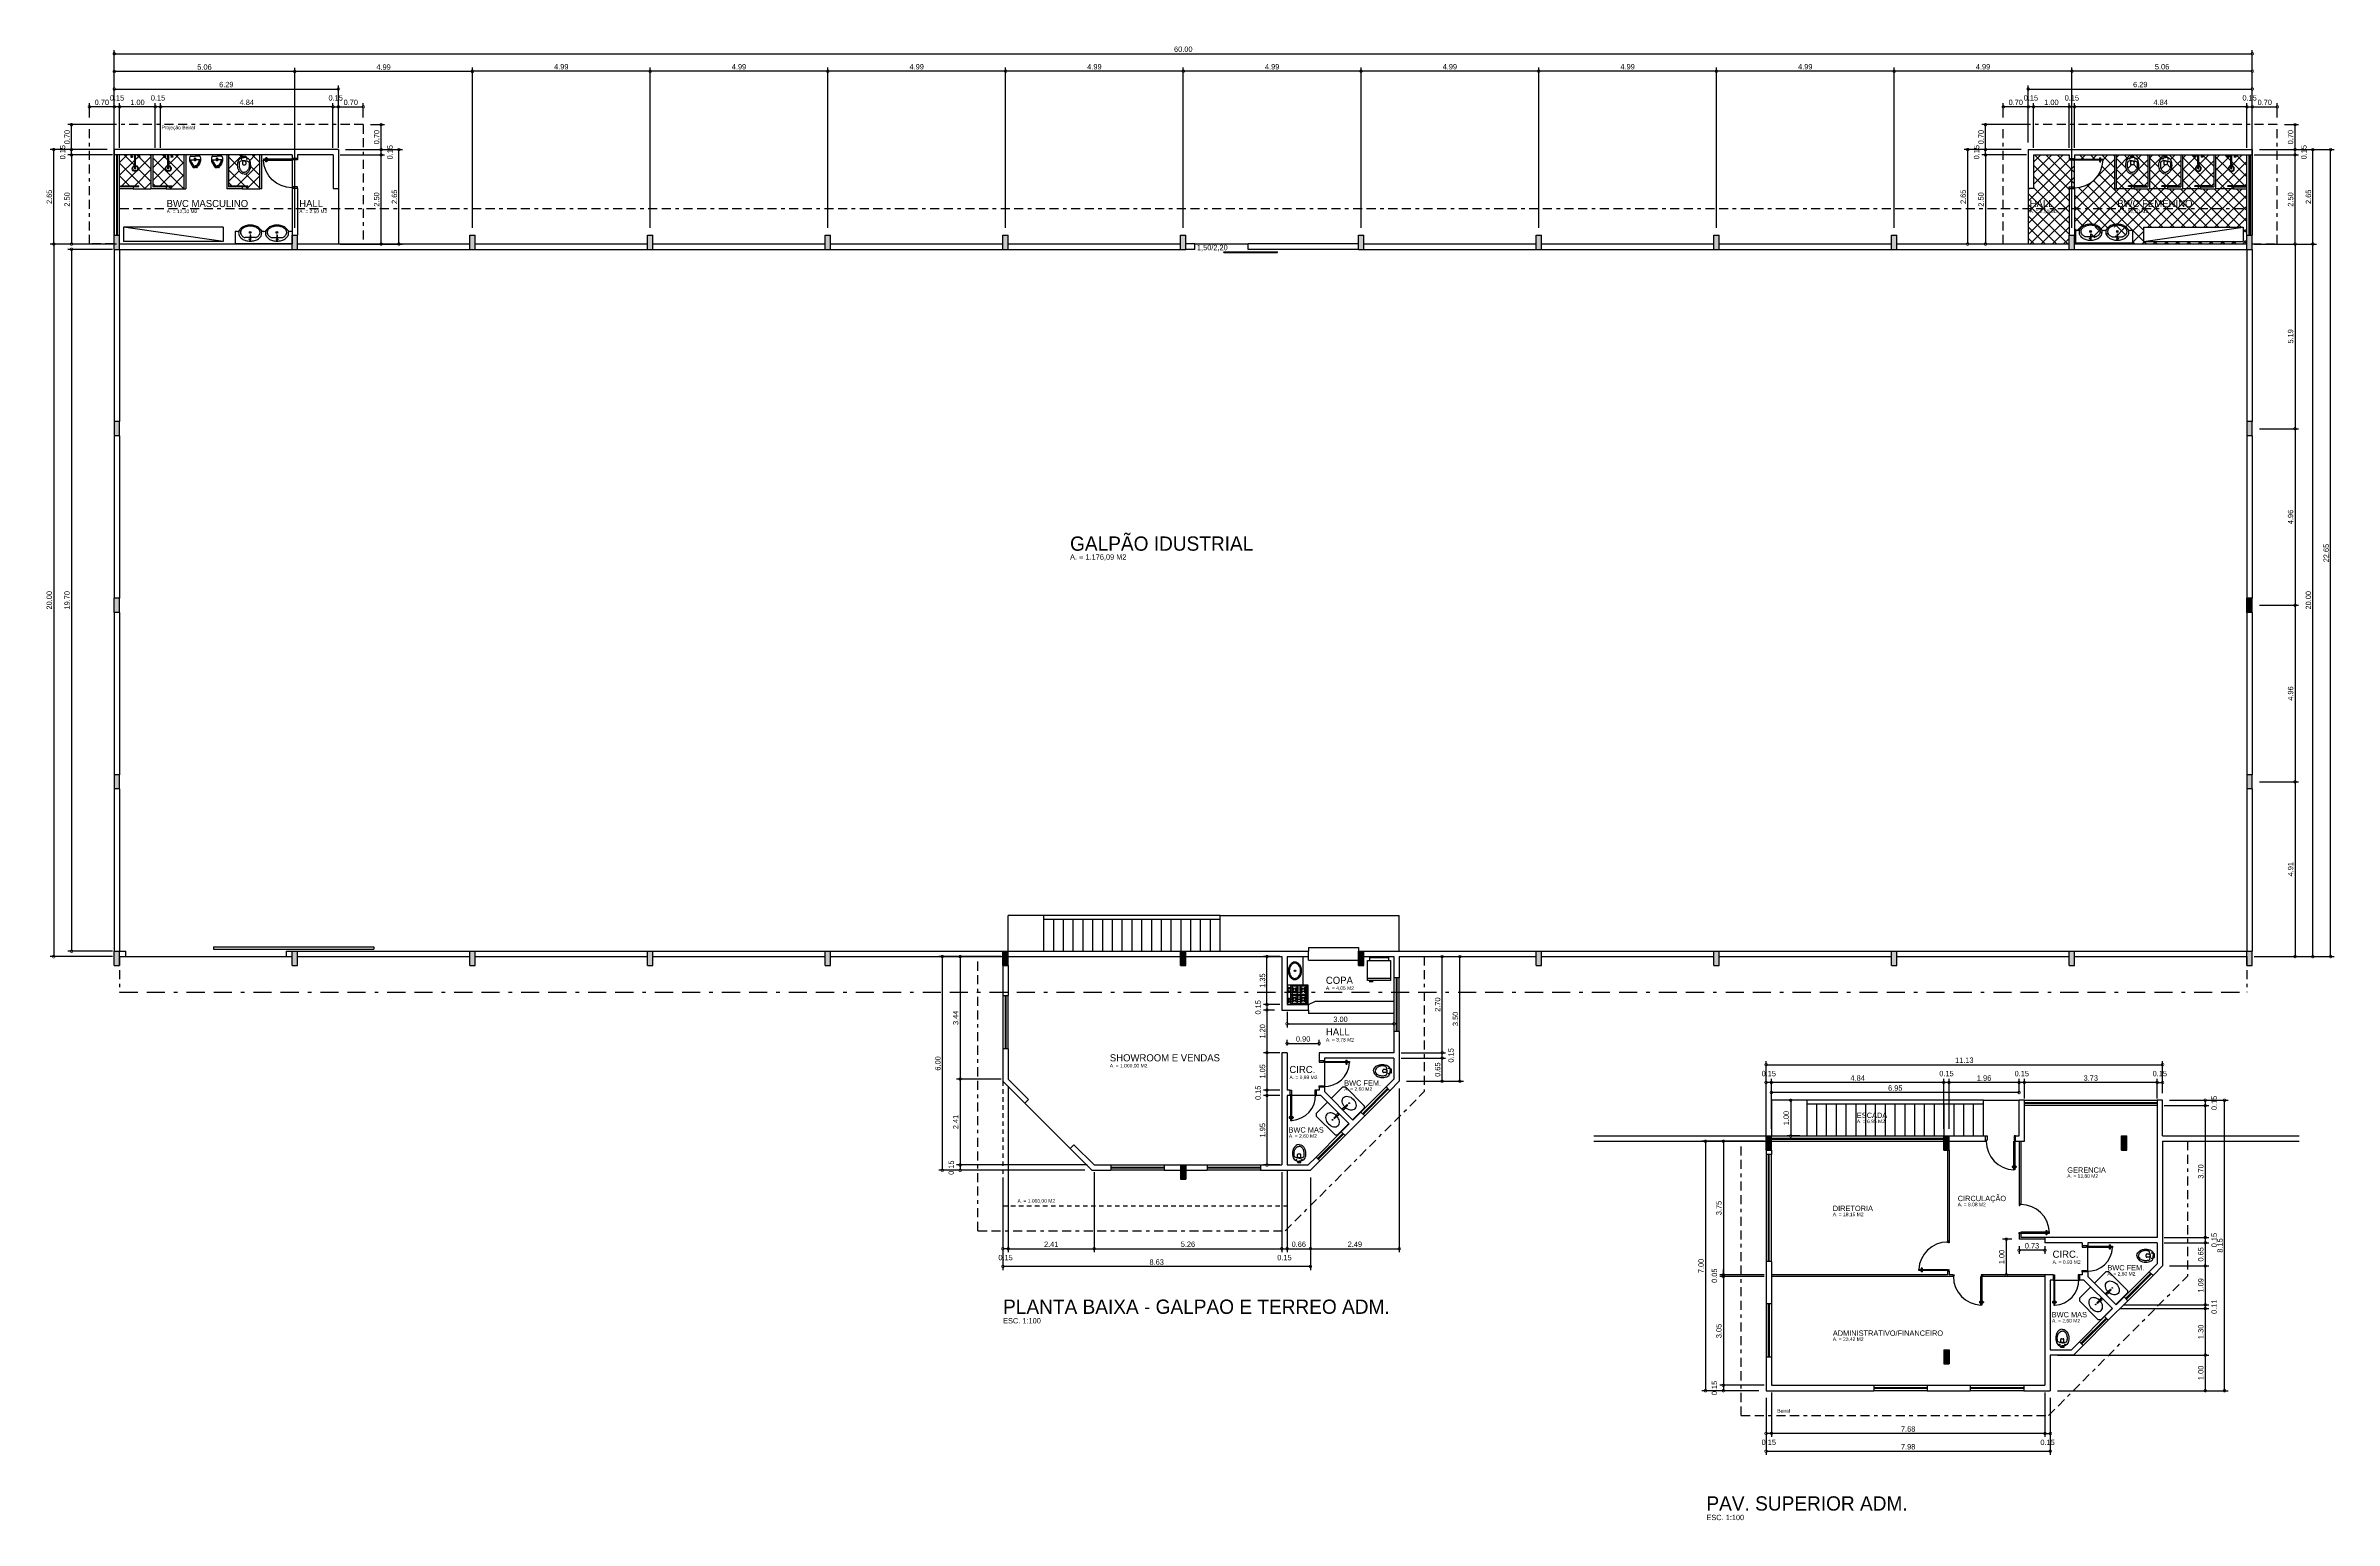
# Model space of a CAD drawing. Extents: x 10 to 180, y 167 to 221.
# Drawn here: x 115.4 to 179.6, y 179.6 to 221 of the extents above; entities that cross this region are included whole.
import ezdxf

# ---------------------------------------------------------------- set-up
doc = ezdxf.new("R2010")
doc.units = 0
doc.linetypes.add('BORDERX2', pattern=[88.9, 25.4, -12.7, 25.4, -12.7, 0, -12.7])
doc.linetypes.add('HIDDEN2', pattern=[0.1875, 0.125, -0.0625])
doc.layers.get('0').update_dxf_attribs({"linetype": 'CONTINUOUS'})
doc.layers.get('DEFPOINTS').update_dxf_attribs({"linetype": 'CONTINUOUS'})
for name, color, linetype in [('AMBIENTES', 3, 'CONTINUOUS'), ('AREAS', 1, 'CONTINUOUS'), ('BEIRAL', 7, 'BORDERX2'), ('COTAS', 4, 'CONTINUOUS'), ('DESNIVEIS', 1, 'CONTINUOUS'), ('DIVISÓRIAS', 7, 'CONTINUOUS'), ('ESCADA', 7, 'CONTINUOUS'), ('ESQUADRIAS', 1, 'CONTINUOUS'), ('ESQUDRIAS', 1, 'CONTINUOUS'), ('MESQUADRIAS', 1, 'CONTINUOUS'), ('PAREDES', 5, 'CONTINUOUS'), ('PILARES', 4, 'CONTINUOUS'), ('PROJEÇÕES', 7, 'CONTINUOUS'), ('RATCHU', 2, 'CONTINUOUS'), ('REBAIXOS', 1, 'CONTINUOUS'), ('SANITARIOS', 7, 'CONTINUOUS'), ('TRAÇO-03', 3, 'CONTINUOUS')]:
    doc.layers.add(name, color=color, linetype=linetype)
doc.dimstyles.get("Standard").update_dxf_attribs({"dimscale": 0, "dimtxt": 0.15, "dimasz": 0.15, "dimexe": 0.1, "dimexo": 0.2, "dimgap": 0.05, "dimtad": 1, "dimzin": 1, "dimdsep": 46, "dimtxsty": 'Standard', "dimblk1": 'DOTSMALL', "dimblk2": 'DOTSMALL', "dimsah": 1, "dimcen": 2.5, "dimadec": 0, "dimazin": 0, "dimtfac": 1, "dimtmove": 2, "dimatfit": 3, "dimldrblk": 'DOTSMALL', "dimfxl": 1, "dimtolj": 1, "dimtzin": 1, "dimarcsym": 0})

# ---------------------------------------------------------------- blocks, each defined once
blk = doc.blocks.new('CHUV-2')
for p, q in [((-38.6, 5.7), (-33.6, 5.7)), ((-38.2, 1.7), (-38.6, 5.7)), ((-38.2, 1.7), (-33.9, 1.7)), ((-37.5, 1.7), (-37.5, 0)), ((-34.5, 1.7), (-34.5, 0)), ((-33.9, 1.7), (-33.6, 5.7)), ((-27.3, 38), (-27.3, 0)), ((-24.8, 38), (-24.8, 0)), ((-18.2, 1.7), (-18.5, 5.7)), ((-13.5, 5.7), (-18.5, 5.7)), ((-13.9, 1.7), (-18.2, 1.7)), ((-17.5, 1.7), (-17.5, 0)), ((-14.5, 1.7), (-14.5, 0)), ((-13.9, 1.7), (-13.5, 5.7))]:
    blk.add_line(p, q)
for centre, radius, start, end in [((-26, 37.7), 8.25, 278.48007, 261.51993), ((-26, 37.7), 6.93, 280.11803, 259.88197), ((-26, 38), 1.22, 0, 180)]:
    blk.add_arc(centre, radius, start, end)
blk = doc.blocks.new('VASOSAN01')
for p, q in [((-0.262, 0), (-0.253, 0.051)), ((-0.262, 0), (-0.253, -0.051)), ((-0.253, 0.051), (-0.235, 0.083)), ((-0.235, 0.083), (-0.188, 0.131)), ((-0.188, 0.131), (-0.151, 0.154)), ((-0.151, 0.154), (-0.097, 0.174)), ((-0.097, 0.174), (-0.057, 0.182)), ((-0.057, 0.182), (-0.01, 0.184)), ((-0.01, 0.184), (0.028, 0.182)), ((0, -0.025), (0, 0.025)), ((0.077, 0.045), (0.02, 0.045)), ((0.028, 0.182), (0.067, 0.175)), ((0.067, 0.175), (0.107, 0.162)), ((0.077, 0.045), (0.11, 0.027)), ((0.107, 0.162), (0.139, 0.146)), ((0.11, 0.027), (0.11, -0.027)), ((0.139, 0.146), (0.167, 0.125)), ((0.167, 0.125), (0.175, 0.115)), ((0.175, 0.115), (0.197, 0.076)), ((0.197, 0.076), (0.202, 0)), ((0.223, 0.039), (0.199, 0.039)), ((0.202, 0), (0.202, 0)), ((0.202, 0), (0.202, 0)), ((0.238, 0.048), (0.223, 0.048)), ((0.223, 0.048), (0.223, 0.039)), ((0.223, -0.039), (0.223, 0.039)), ((0.238, -0.048), (0.238, 0.048)), ((-0.253, -0.051), (-0.235, -0.083)), ((-0.235, -0.083), (-0.188, -0.131)), ((-0.188, -0.131), (-0.151, -0.154)), ((-0.151, -0.154), (-0.097, -0.174)), ((-0.097, -0.174), (-0.057, -0.182)), ((-0.057, -0.182), (-0.01, -0.184)), ((-0.01, -0.184), (0.028, -0.182)), ((0.077, -0.045), (0.02, -0.045)), ((0.028, -0.182), (0.067, -0.175)), ((0.067, -0.175), (0.107, -0.162)), ((0.11, -0.027), (0.077, -0.045)), ((0.107, -0.162), (0.139, -0.146)), ((0.139, -0.146), (0.167, -0.125)), ((0.167, -0.125), (0.175, -0.115)), ((0.175, -0.115), (0.197, -0.076)), ((0.197, -0.076), (0.202, 0)), ((0.199, -0.039), (0.223, -0.039)), ((0.223, -0.039), (0.223, -0.048)), ((0.223, -0.048), (0.238, -0.048))]:
    blk.add_line(p, q)
for points in [[(0.115, 0.002, -0.041285), (0.114, 0.038, -0.045356), (0.108, 0.071, -0.033191), (0.091, 0.117, -0.120175), (0.082, 0.128, -0.118011), (0.061, 0.138, -0.050668), (0.008, 0.144, -0.012742), (-0.033, 0.143, -0.021668), (-0.056, 0.141, -0.039787), (-0.084, 0.135, -0.025573), (-0.125, 0.12, -0.081205), (-0.162, 0.097, -0.062644), (-0.2, 0.054, -0.081597), (-0.208, 0.036, -0.049616), (-0.214, 0.003)], [(0.115, 0, 0.041285), (0.114, -0.037, 0.045356), (0.108, -0.069, 0.033191), (0.091, -0.116, 0.120175), (0.082, -0.127, 0.118011), (0.061, -0.136, 0.050668), (0.008, -0.142, 0.012742), (-0.033, -0.141, 0.021668), (-0.056, -0.139, 0.039787), (-0.084, -0.133, 0.025573), (-0.125, -0.118, 0.081205), (-0.162, -0.095, 0.062644), (-0.2, -0.052, 0.081597), (-0.208, -0.034, 0.049616), (-0.214, -0.001)]]:
    blk.add_lwpolyline(points, format="xyb")
for centre in [(0.165, 0.076), (0.165, -0.076)]:
    blk.add_circle(centre, 0.0101)
for centre, start, end in [((0.02, 0.025), 90.03692, 180), ((0.02, -0.025), 180, 269.96308)]:
    blk.add_arc(centre, 0.02, start, end)
blk = doc.blocks.new('BANCADA_2C')
for p, q in [((0, -0.35), (0, 0)), ((0, 0), (1.596, 0)), ((1.596, -0.35), (1.596, 0)), ((0, -0.35), (0.059, -0.35)), ((0.418, -0.18), (0.279, -0.18)), ((0.404, -0.127), (0.384, -0.134)), ((0.404, -0.129), (0.385, -0.136)), ((0.439, -0.11), (0.403, -0.122)), ((0.44, -0.11), (0.403, -0.123)), ((0.443, -0.12), (0.406, -0.132)), ((0.443, -0.121), (0.407, -0.133)), ((0.418, -0.251), (0.418, -0.144)), ((0.423, -0.5), (0.423, -0.5)), ((0.428, -0.251), (0.428, -0.144)), ((0.567, -0.18), (0.428, -0.18)), ((0.787, -0.35), (0.809, -0.35)), ((1.029, -0.18), (1.168, -0.18)), ((1.153, -0.12), (1.19, -0.132)), ((1.153, -0.121), (1.189, -0.133)), ((1.156, -0.11), (1.193, -0.123)), ((1.157, -0.11), (1.193, -0.122)), ((1.168, -0.251), (1.168, -0.144)), ((1.178, -0.251), (1.178, -0.144)), ((1.178, -0.18), (1.317, -0.18)), ((1.191, -0.129), (1.211, -0.136)), ((1.192, -0.127), (1.212, -0.134)), ((1.537, -0.35), (1.596, -0.35))]:
    blk.add_line(p, q)
for centre, radius in [((0.423, -0.325), 0.025), ((0.423, -0.325), 0.015), ((0.423, -0.325), 0.014), ((1.173, -0.325), 0.025), ((1.173, -0.325), 0.015), ((1.173, -0.325), 0.014)]:
    blk.add_circle(centre, radius)
for centre, radius, start, end in [((0.059, -0.42), 0.07, 30.41289, 90), ((0.256, -0.305), 0.159, 149.10756, 180), ((0.256, -0.305), 0.159, 180, 210.89244), ((0.336, -0.257), 0.252, 210.41289, 235.30485), ((0.336, -0.353), 0.252, 124.69515, 149.10756), ((0.262, -0.325), 0.114, 146.93961, 180), ((0.262, -0.325), 0.114, 180, 213.06039), ((0.339, -0.375), 0.206, 122.47119, 146.93961), ((0.339, -0.275), 0.206, 213.06039, 237.52881), ((0.389, -0.428), 0.344, 106.00095, 124.69515), ((0.389, -0.182), 0.344, 235.30485, 253.99905), ((0.39, -0.455), 0.3, 116.18807, 122.47119), ((0.39, -0.195), 0.3, 237.52881, 255.23326), ((0.279, -0.23), 0.05, 90, 116.18807), ((0.423, -0.548), 0.468, 90, 106.00095), ((0.423, -0.062), 0.468, 253.99905, 270), ((0.423, -0.069), 0.431, 255.23326, 270), ((0.384, -0.135), 0.001, 109.1342, 289.1342), ((0.423, -0.121), 0.02, 293.57818, 246.42182), ((0.413, -0.144), 0.005, 0, 66.42182), ((0.423, -0.251), 0.005, 180, 0), ((0.423, -0.548), 0.468, 73.99905, 90), ((0.423, -0.069), 0.431, 270, 284.76674), ((0.423, -0.062), 0.468, 270, 286.00095), ((0.433, -0.144), 0.005, 113.57818, 180), ((0.456, -0.195), 0.3, 284.76674, 302.47119), ((0.457, -0.428), 0.344, 55.30485, 73.99905), ((0.457, -0.182), 0.344, 286.00095, 304.69515), ((0.567, -0.23), 0.05, 63.81193, 90), ((0.456, -0.455), 0.3, 57.52881, 63.81193), ((0.507, -0.375), 0.206, 33.06039, 57.52881), ((0.507, -0.275), 0.206, 302.47119, 326.93961), ((0.509, -0.353), 0.252, 30.89244, 55.30485), ((0.509, -0.257), 0.252, 304.69515, 329.10756), ((0.584, -0.325), 0.114, 0, 33.06039), ((0.584, -0.325), 0.114, 326.93961, 0), ((0.589, -0.305), 0.159, 329.78165, 30.89244), ((0.589, -0.305), 0.159, 329.10756, 329.78165), ((0.787, -0.42), 0.07, 90, 149.78165), ((0.809, -0.42), 0.07, 30.21835, 90), ((1.006, -0.305), 0.159, 149.10756, 210.21835), ((1.006, -0.305), 0.159, 210.21835, 210.89244), ((1.086, -0.353), 0.252, 124.69515, 149.10756), ((1.086, -0.257), 0.252, 210.89244, 235.30485), ((1.012, -0.325), 0.114, 146.93961, 180), ((1.012, -0.325), 0.114, 180, 213.06039), ((1.089, -0.375), 0.206, 122.47119, 146.93961), ((1.089, -0.275), 0.206, 213.06039, 237.52881), ((1.139, -0.428), 0.344, 106.00095, 124.69515), ((1.139, -0.182), 0.344, 235.30485, 253.99905), ((1.14, -0.455), 0.3, 116.18807, 122.47119), ((1.14, -0.195), 0.3, 237.52881, 255.23326), ((1.029, -0.23), 0.05, 90, 116.18807), ((1.173, -0.548), 0.468, 90, 106.00095), ((1.173, -0.062), 0.468, 253.99905, 270), ((1.173, -0.069), 0.431, 255.23326, 270), ((1.173, -0.121), 0.02, 293.57818, 246.42182), ((1.163, -0.144), 0.005, 0, 66.42182), ((1.173, -0.251), 0.005, 180, 0), ((1.173, -0.548), 0.468, 73.99905, 90), ((1.173, -0.069), 0.431, 270, 284.76674), ((1.173, -0.062), 0.468, 270, 286.00095), ((1.183, -0.144), 0.005, 113.57818, 180), ((1.211, -0.135), 0.001, 250.8658, 70.8658), ((1.206, -0.195), 0.3, 284.76674, 302.47119), ((1.207, -0.428), 0.344, 55.30485, 73.99905), ((1.207, -0.182), 0.344, 286.00095, 304.69515), ((1.317, -0.23), 0.05, 63.81193, 90), ((1.206, -0.455), 0.3, 57.52881, 63.81193), ((1.257, -0.375), 0.206, 33.06039, 57.52881), ((1.257, -0.275), 0.206, 302.47119, 326.93961), ((1.259, -0.353), 0.252, 30.89244, 55.30485), ((1.259, -0.257), 0.252, 304.69515, 329.58711), ((1.334, -0.325), 0.114, 0, 33.06039), ((1.334, -0.325), 0.114, 326.93961, 0), ((1.339, -0.305), 0.159, 0, 30.89244), ((1.339, -0.305), 0.159, 329.10756, 0), ((1.537, -0.42), 0.07, 90, 149.58711)]:
    blk.add_arc(centre, radius, start, end)
blk = doc.blocks.new('A$C101E5733')
at = {"layer": 'SANITARIOS', "rotation": 180.0000000000001}
blk.add_blockref('BANCADA_2C', (1.596, 0), dxfattribs=at)
blk = doc.blocks.new('MICTO04')
for p, q in [((-0.129, 0), (0, 0)), ((0.129, 0), (0, 0)), ((-0.156, -0.12), (-0.156, -0.135)), ((-0.136, -0.1), (0, -0.1)), ((-0.131, -0.198), (-0.086, -0.27)), ((-0.107, -0.183), (-0.061, -0.256)), ((-0.098, -0.177), (-0.053, -0.25)), ((-0.043, -0.32), (0, -0.32)), ((-0.037, -0.28), (0, -0.28)), ((-0.032, -0.27), (0, -0.27)), ((0.136, -0.1), (0, -0.1)), ((0.032, -0.27), (0, -0.27)), ((0.037, -0.28), (0, -0.28)), ((0.043, -0.32), (0, -0.32)), ((0.098, -0.177), (0.053, -0.25)), ((0.107, -0.183), (0.061, -0.256)), ((0.131, -0.198), (0.086, -0.27)), ((0.156, -0.12), (0.156, -0.135))]:
    blk.add_line(p, q)
for centre, radius in [((0, -0.07), 0.02), ((-0.016, -0.112), 0.004), ((0, -0.07), 0.015), ((-0.008, -0.124), 0.004), ((0, -0.07), 0.0075), ((0, -0.112), 0.004), ((0.008, -0.124), 0.004), ((0.016, -0.112), 0.004)]:
    blk.add_circle(centre, radius)
for centre, radius, start, end in [((0.039, -0.092), 0.2, 155.40407, 211.85996), ((-0.136, -0.12), 0.02, 90, 180), ((-0.129, -0.015), 0.015, 90, 155.40407), ((-0.127, -0.105), 0.005, 90, 184.47363), ((0.039, -0.092), 0.172, 184.47363, 211.85996), ((-0.117, -0.105), 0.005, 90, 184.75982), ((0.039, -0.092), 0.162, 184.75982, 211.85996), ((0.339, -0.007), 0.5, 211.85996, 217.97883), ((0.339, -0.007), 0.472, 211.85996, 214.46895), ((-0.043, -0.305), 0.015, 217.97883, 270), ((0.339, -0.007), 0.462, 211.85996, 213.79631), ((-0.037, -0.265), 0.015, 214.46895, 270), ((-0.032, -0.255), 0.015, 213.79631, 270), ((0.032, -0.255), 0.015, 270, 326.20369), ((0.037, -0.265), 0.015, 270, 325.53105), ((0.043, -0.305), 0.015, 270, 322.02117), ((-0.339, -0.007), 0.462, 326.20369, 328.14004), ((-0.339, -0.007), 0.472, 325.53105, 328.14004), ((-0.339, -0.007), 0.5, 322.02117, 328.14004), ((-0.039, -0.092), 0.162, 328.14004, 355.24018), ((-0.039, -0.092), 0.172, 328.14004, 355.52637), ((0.117, -0.105), 0.005, 355.24018, 90), ((0.127, -0.105), 0.005, 355.52637, 90), ((0.129, -0.015), 0.015, 24.59593, 90), ((-0.039, -0.092), 0.2, 328.14004, 24.59593), ((0.136, -0.12), 0.02, 0, 90)]:
    blk.add_arc(centre, radius, start, end)
blk = doc.blocks.new('PORTA80')
for p, q in [((0.08, 0.711), (0.08, 0.731)), ((0.11, 0.711), (0.11, 0.731)), ((0.115, 0.731), (0.11, 0.731)), ((0.115, 0.711), (0.11, 0.711)), ((0.115, 0.706), (0.115, 0.736)), ((0.12, 0), (0.12, 0.8)), ((0.12, 0.8), (0.15, 0.8)), ((0.15, 0.8), (0.15, 0)), ((0.155, 0.706), (0.155, 0.736)), ((0.155, 0.731), (0.16, 0.731)), ((0.155, 0.711), (0.16, 0.711)), ((0.16, 0.711), (0.16, 0.731)), ((0.19, 0.711), (0.19, 0.731)), ((0.12, 0), (0.1, 0)), ((0.12, 0), (0.12, -0.03)), ((0.15, 0), (0.12, 0)), ((0.1, -0.15), (0.14, -0.15)), ((0.12, -0.03), (0.14, -0.03)), ((0.14, -0.15), (0.14, -0.03)), ((0.92, -0.03), (0.9, -0.03)), ((0.9, -0.15), (0.9, -0.03)), ((0.94, -0.15), (0.9, -0.15)), ((0.92, 0), (0.92, -0.03)), ((0.92, 0), (0.94, 0))]:
    blk.add_line(p, q)
for centre, radius, start, end in [((0.101, 0.715), 0.0266, 81.45164, 142.15118), ((0.101, 0.727), 0.0266, 217.84882, 278.54836), ((0.1, 0.732), 0.0104, 354.07377, 59.05633), ((0.1, 0.71), 0.0104, 300.94367, 5.92623), ((0.12, 0.736), 0.005, 90, 180), ((0.12, 0.706), 0.005, 180, 270), ((0.119, 0), 0.801, 0.0304, 87.78022), ((0.15, 0.736), 0.005, 0, 90), ((0.15, 0.706), 0.005, 270, 0), ((0.17, 0.732), 0.0104, 120.94367, 185.92623), ((0.17, 0.71), 0.0104, 174.07377, 239.05633), ((0.169, 0.715), 0.0266, 37.84882, 98.54836), ((0.169, 0.727), 0.0266, 261.45164, 322.15118)]:
    blk.add_arc(centre, radius, start, end)
blk = doc.blocks.new('FREEZER01')
for p, q in [((-32.5, -70), (-32.5, -13.4)), ((-32.5, -13.4), (32.5, -13.4)), ((-26.2, -13.4), (-26.2, -5)), ((-26.2, -5), (26.2, -5)), ((26.2, -5), (26.2, -13.4)), ((32.5, -13.4), (32.5, -70)), ((32.5, -64.8), (-32.5, -64.8)), ((32.5, -70), (-32.5, -70)), ((-27.3, -72.6), (-16.8, -72.6))]:
    blk.add_line(p, q)
blk = doc.blocks.new('FOGÃO4B_PLANTA01')
for p, q in [((0.02, 0.27), (0.02, -0.21)), ((0.255, 0.27), (0.02, 0.27)), ((0.075, 0.265), (0.025, 0.265)), ((0.025, 0.219), (0.075, 0.219)), ((0.025, 0.214), (0.075, 0.214)), ((0.025, 0.081), (0.075, 0.081)), ((0.025, 0.076), (0.075, 0.076)), ((0.135, 0.265), (0.08, 0.265)), ((0.08, 0.219), (0.135, 0.219)), ((0.08, 0.214), (0.135, 0.214)), ((0.08, 0.081), (0.135, 0.081)), ((0.08, 0.076), (0.135, 0.076)), ((0.195, 0.265), (0.14, 0.265)), ((0.14, 0.219), (0.195, 0.219)), ((0.14, 0.214), (0.195, 0.214)), ((0.14, 0.081), (0.195, 0.081)), ((0.14, 0.076), (0.195, 0.076)), ((0.25, 0.265), (0.2, 0.265)), ((0.2, 0.219), (0.25, 0.219)), ((0.2, 0.214), (0.25, 0.214)), ((0.2, 0.081), (0.25, 0.081)), ((0.2, 0.076), (0.25, 0.076)), ((0.511, 0.27), (0.255, 0.27)), ((0.255, -0.21), (0.255, 0.27)), ((0.275, 0.265), (0.255, 0.265)), ((0.275, -0.21), (0.275, 0.27)), ((0.331, 0.265), (0.28, 0.265)), ((0.28, 0.219), (0.331, 0.219)), ((0.28, 0.214), (0.331, 0.214)), ((0.28, 0.081), (0.331, 0.081)), ((0.28, 0.076), (0.331, 0.076)), ((0.391, 0.265), (0.336, 0.265)), ((0.336, 0.219), (0.391, 0.219)), ((0.336, 0.214), (0.391, 0.214)), ((0.336, 0.081), (0.391, 0.081)), ((0.336, 0.076), (0.391, 0.076)), ((0.45, 0.265), (0.395, 0.265)), ((0.395, 0.219), (0.45, 0.219)), ((0.395, 0.214), (0.45, 0.214)), ((0.395, 0.081), (0.45, 0.081)), ((0.395, 0.076), (0.45, 0.076)), ((0.506, 0.265), (0.455, 0.265)), ((0.455, 0.219), (0.506, 0.219)), ((0.455, 0.214), (0.506, 0.214)), ((0.455, 0.081), (0.506, 0.081)), ((0.455, 0.076), (0.506, 0.076)), ((0.511, -0.21), (0.511, 0.27)), ((0.02, -0.21), (0.255, -0.21)), ((0.025, -0.021), (0.075, -0.021)), ((0.025, -0.026), (0.075, -0.026)), ((0.025, -0.159), (0.075, -0.159)), ((0.025, -0.164), (0.075, -0.164)), ((0.025, -0.205), (0.075, -0.205)), ((0.074, -0.25), (0.074, -0.246)), ((0.074, -0.246), (0.1, -0.246)), ((0.1, -0.25), (0.074, -0.25)), ((0.08, -0.021), (0.135, -0.021)), ((0.08, -0.026), (0.135, -0.026)), ((0.08, -0.159), (0.135, -0.159)), ((0.08, -0.164), (0.135, -0.164)), ((0.08, -0.205), (0.135, -0.205)), ((0.1, -0.246), (0.1, -0.25)), ((0.14, -0.021), (0.195, -0.021)), ((0.14, -0.026), (0.195, -0.026)), ((0.14, -0.159), (0.195, -0.159)), ((0.14, -0.164), (0.195, -0.164)), ((0.14, -0.205), (0.195, -0.205)), ((0.166, -0.246), (0.192, -0.246)), ((0.166, -0.25), (0.166, -0.246)), ((0.192, -0.25), (0.166, -0.25)), ((0.192, -0.246), (0.192, -0.25)), ((0.2, -0.021), (0.25, -0.021)), ((0.2, -0.026), (0.25, -0.026)), ((0.2, -0.159), (0.25, -0.159)), ((0.2, -0.164), (0.25, -0.164)), ((0.2, -0.205), (0.25, -0.205)), ((0.255, -0.205), (0.275, -0.205)), ((0.255, -0.21), (0.511, -0.21)), ((0.28, -0.021), (0.331, -0.021)), ((0.28, -0.026), (0.331, -0.026)), ((0.28, -0.159), (0.331, -0.159)), ((0.28, -0.164), (0.331, -0.164)), ((0.28, -0.205), (0.331, -0.205)), ((0.336, -0.021), (0.391, -0.021)), ((0.336, -0.026), (0.391, -0.026)), ((0.336, -0.159), (0.391, -0.159)), ((0.336, -0.164), (0.391, -0.164)), ((0.336, -0.205), (0.391, -0.205)), ((0.375, -0.246), (0.401, -0.246)), ((0.375, -0.25), (0.375, -0.246)), ((0.401, -0.25), (0.375, -0.25)), ((0.395, -0.205), (0.45, -0.205)), ((0.395, -0.021), (0.45, -0.021)), ((0.395, -0.026), (0.45, -0.026)), ((0.395, -0.159), (0.45, -0.159)), ((0.395, -0.164), (0.45, -0.164)), ((0.401, -0.246), (0.401, -0.25)), ((0.447, -0.246), (0.473, -0.246)), ((0.447, -0.25), (0.447, -0.246)), ((0.473, -0.25), (0.447, -0.25)), ((0.455, -0.021), (0.506, -0.021)), ((0.455, -0.026), (0.506, -0.026)), ((0.455, -0.159), (0.506, -0.159)), ((0.455, -0.164), (0.506, -0.164)), ((0.455, -0.205), (0.506, -0.205)), ((0.473, -0.246), (0.473, -0.25))]:
    blk.add_line(p, q)
for points in [[(0.531, 0.29), (0, 0.29), (0, -0.29), (0.531, -0.29)], [(0.08, 0.03), (0.08, -0.065), (0.075, -0.065), (0.075, 0.03), (0.075, 0.12), (0.08, 0.12)], [(0.14, 0.03), (0.14, -0.038), (0.135, -0.038), (0.135, 0.03), (0.135, 0.093), (0.14, 0.093)], [(0.2, 0.03), (0.2, -0.065), (0.195, -0.065), (0.195, 0.03), (0.195, 0.12), (0.2, 0.12)], [(0.336, 0.03), (0.336, -0.065), (0.331, -0.065), (0.331, 0.03), (0.331, 0.12), (0.336, 0.12)], [(0.395, 0.03), (0.395, -0.038), (0.391, -0.038), (0.391, 0.03), (0.391, 0.093), (0.395, 0.093)], [(0.455, 0.03), (0.455, -0.065), (0.45, -0.065), (0.45, 0.03), (0.45, 0.12), (0.455, 0.12)], [(0.069, -0.248), (0.071, -0.254), (0.074, -0.26), (0.08, -0.264), (0.087, -0.265), (0.093, -0.264), (0.099, -0.26), (0.103, -0.254), (0.104, -0.248), (0.103, -0.241), (0.099, -0.235), (0.093, -0.231), (0.087, -0.23), (0.08, -0.231), (0.074, -0.235), (0.071, -0.241)], [(0.07, -0.248), (0.071, -0.254), (0.075, -0.259), (0.08, -0.263), (0.087, -0.264), (0.093, -0.263), (0.098, -0.259), (0.102, -0.254), (0.103, -0.248), (0.102, -0.241), (0.098, -0.236), (0.093, -0.232), (0.087, -0.231), (0.08, -0.232), (0.075, -0.236), (0.071, -0.241)], [(0.161, -0.248), (0.163, -0.254), (0.167, -0.26), (0.172, -0.264), (0.179, -0.265), (0.186, -0.264), (0.191, -0.26), (0.195, -0.254), (0.196, -0.248), (0.195, -0.241), (0.191, -0.235), (0.186, -0.231), (0.179, -0.23), (0.172, -0.231), (0.167, -0.235), (0.163, -0.241)], [(0.163, -0.248), (0.164, -0.254), (0.167, -0.259), (0.173, -0.263), (0.179, -0.264), (0.185, -0.263), (0.191, -0.259), (0.194, -0.254), (0.195, -0.248), (0.194, -0.241), (0.191, -0.236), (0.185, -0.232), (0.179, -0.231), (0.173, -0.232), (0.167, -0.236), (0.164, -0.241)], [(0.371, -0.248), (0.372, -0.254), (0.376, -0.26), (0.381, -0.264), (0.388, -0.265), (0.395, -0.264), (0.401, -0.26), (0.404, -0.254), (0.406, -0.248), (0.404, -0.241), (0.401, -0.235), (0.395, -0.231), (0.388, -0.23), (0.381, -0.231), (0.376, -0.235), (0.372, -0.241)], [(0.372, -0.248), (0.373, -0.254), (0.377, -0.259), (0.382, -0.263), (0.388, -0.264), (0.394, -0.263), (0.4, -0.259), (0.403, -0.254), (0.405, -0.248), (0.403, -0.241), (0.4, -0.236), (0.394, -0.232), (0.388, -0.231), (0.382, -0.232), (0.377, -0.236), (0.373, -0.241)], [(0.443, -0.248), (0.445, -0.254), (0.448, -0.26), (0.454, -0.264), (0.461, -0.265), (0.467, -0.264), (0.473, -0.26), (0.477, -0.254), (0.478, -0.248), (0.477, -0.241), (0.473, -0.235), (0.467, -0.231), (0.461, -0.23), (0.454, -0.231), (0.448, -0.235), (0.445, -0.241)], [(0.444, -0.248), (0.445, -0.254), (0.449, -0.259), (0.454, -0.263), (0.461, -0.264), (0.467, -0.263), (0.472, -0.259), (0.476, -0.254), (0.477, -0.248), (0.476, -0.241), (0.472, -0.236), (0.467, -0.232), (0.461, -0.231), (0.454, -0.232), (0.449, -0.236), (0.445, -0.241)]]:
    blk.add_lwpolyline(points, close=True)
for points in [[(0.025, 0.27), (0.025, -0.21)], [(0.075, 0.27), (0.075, 0.175), (0.08, 0.175), (0.08, 0.27)], [(0.135, 0.27), (0.135, 0.202), (0.14, 0.202), (0.14, 0.27)], [(0.195, 0.27), (0.195, 0.175), (0.2, 0.175), (0.2, 0.27)], [(0.25, -0.21), (0.25, 0.27)], [(0.28, -0.21), (0.28, 0.27)], [(0.336, 0.27), (0.336, 0.175), (0.331, 0.175), (0.331, 0.27)], [(0.395, 0.27), (0.395, 0.202), (0.391, 0.202), (0.391, 0.27)], [(0.455, 0.27), (0.455, 0.175), (0.45, 0.175), (0.45, 0.27)], [(0.506, -0.21), (0.506, 0.27)], [(0.075, -0.21), (0.075, -0.12), (0.08, -0.12), (0.08, -0.21)], [(0.135, -0.21), (0.135, -0.147), (0.14, -0.147), (0.14, -0.21)], [(0.195, -0.21), (0.195, -0.12), (0.2, -0.12), (0.2, -0.21)], [(0.331, -0.21), (0.331, -0.12), (0.336, -0.12), (0.336, -0.21)], [(0.391, -0.21), (0.391, -0.147), (0.395, -0.147), (0.395, -0.21)], [(0.45, -0.21), (0.45, -0.12), (0.455, -0.12), (0.455, -0.21)]]:
    blk.add_lwpolyline(points)
for centre, radius in [((0.138, 0.148), 0.05), ((0.138, 0.148), 0.04), ((0.393, 0.148), 0.05), ((0.393, 0.148), 0.04), ((0.138, -0.093), 0.05), ((0.138, -0.093), 0.04), ((0.393, -0.093), 0.05), ((0.393, -0.093), 0.04)]:
    blk.add_circle(centre, radius)
blk = doc.blocks.new('_DOTSMALL')
at = {"color": 0, "linetype": 'ByBlock', "const_width": 0.5}
blk.add_lwpolyline([(-0.0625, 0, 1), (0.0625, 0, 1)], format="xyb", close=True, dxfattribs=at)
blk = doc.blocks.new('*D33')
at = {"color": 0, "linetype": 'ByBlock'}
for p, q in [((172.334, 218.102), (172.334, 219.352)), ((177.171, 219.252), (172.334, 219.252)), ((177.171, 218.102), (177.171, 219.352))]:
    blk.add_line(p, q, dxfattribs=at)
at = {"layer": 'DEFPOINTS', "color": 0, "linetype": 'ByBlock'}
for p in [(172.334, 219.252), (172.334, 217.902), (177.171, 217.902)]:
    blk.add_point(p, dxfattribs=at)
at = {"color": 0, "linetype": 'ByBlock', "xscale": 0.15, "yscale": 0.15, "zscale": 0.15, "rotation": 180}
blk.add_blockref('_DOTSMALL', (172.334, 219.252), dxfattribs=at)
at = {"color": 0, "linetype": 'ByBlock', "xscale": 0.15, "yscale": 0.15, "zscale": 0.15}
blk.add_blockref('_DOTSMALL', (177.171, 219.252), dxfattribs=at)
at = {"color": 0, "linetype": 'ByBlock', "insert": (174.752, 219.377), "char_height": 0.15, "attachment_point": 5}
blk.add_mtext('\\A1;4.84', dxfattribs=at)
blk = doc.blocks.new('*D34')
at = {"color": 0, "linetype": 'ByBlock'}
for p, q in [((172.184, 218.102), (172.184, 219.352)), ((172.334, 219.252), (172.184, 219.252)), ((172.334, 218.102), (172.334, 219.352))]:
    blk.add_line(p, q, dxfattribs=at)
at = {"layer": 'DEFPOINTS', "color": 0, "linetype": 'ByBlock'}
for p in [(172.184, 219.252), (172.184, 217.902), (172.334, 217.902)]:
    blk.add_point(p, dxfattribs=at)
at = {"color": 0, "linetype": 'ByBlock', "xscale": 0.15, "yscale": 0.15, "zscale": 0.15, "rotation": 180}
blk.add_blockref('_DOTSMALL', (172.184, 219.252), dxfattribs=at)
at = {"color": 0, "linetype": 'ByBlock', "xscale": 0.15, "yscale": 0.15, "zscale": 0.15}
blk.add_blockref('_DOTSMALL', (172.334, 219.252), dxfattribs=at)
at = {"color": 0, "linetype": 'ByBlock', "insert": (172.259, 219.502), "char_height": 0.15, "attachment_point": 5}
blk.add_mtext('\\A1;0.15', dxfattribs=at)
blk = doc.blocks.new('*D35')
at = {"color": 0, "linetype": 'ByBlock'}
for p, q in [((171.184, 218.102), (171.184, 219.352)), ((172.184, 219.252), (171.184, 219.252)), ((172.184, 218.102), (172.184, 219.352))]:
    blk.add_line(p, q, dxfattribs=at)
at = {"layer": 'DEFPOINTS', "color": 0, "linetype": 'ByBlock'}
for p in [(171.184, 219.252), (171.184, 217.902), (172.184, 217.902)]:
    blk.add_point(p, dxfattribs=at)
at = {"color": 0, "linetype": 'ByBlock', "xscale": 0.15, "yscale": 0.15, "zscale": 0.15, "rotation": 180}
blk.add_blockref('_DOTSMALL', (171.184, 219.252), dxfattribs=at)
at = {"color": 0, "linetype": 'ByBlock', "xscale": 0.15, "yscale": 0.15, "zscale": 0.15}
blk.add_blockref('_DOTSMALL', (172.184, 219.252), dxfattribs=at)
at = {"color": 0, "linetype": 'ByBlock', "insert": (171.684, 219.377), "char_height": 0.15, "attachment_point": 5}
blk.add_mtext('\\A1;1.00', dxfattribs=at)
blk = doc.blocks.new('*D36')
at = {"color": 0, "linetype": 'ByBlock'}
for p, q in [((171.034, 218.252), (171.034, 219.352)), ((171.184, 219.252), (171.034, 219.252)), ((171.184, 218.102), (171.184, 219.352))]:
    blk.add_line(p, q, dxfattribs=at)
at = {"layer": 'DEFPOINTS', "color": 0, "linetype": 'ByBlock'}
for p in [(171.034, 219.252), (171.034, 218.052), (171.184, 217.902)]:
    blk.add_point(p, dxfattribs=at)
at = {"color": 0, "linetype": 'ByBlock', "xscale": 0.15, "yscale": 0.15, "zscale": 0.15, "rotation": 180}
blk.add_blockref('_DOTSMALL', (171.034, 219.252), dxfattribs=at)
at = {"color": 0, "linetype": 'ByBlock', "xscale": 0.15, "yscale": 0.15, "zscale": 0.15}
blk.add_blockref('_DOTSMALL', (171.184, 219.252), dxfattribs=at)
at = {"color": 0, "linetype": 'ByBlock', "insert": (171.109, 219.502), "char_height": 0.15, "attachment_point": 5}
blk.add_mtext('\\A1;0.15', dxfattribs=at)
blk = doc.blocks.new('*D37')
at = {"color": 0, "linetype": 'ByBlock'}
for p, q in [((170.334, 218.952), (170.334, 219.352)), ((171.034, 219.252), (170.334, 219.252)), ((171.034, 218.252), (171.034, 219.352))]:
    blk.add_line(p, q, dxfattribs=at)
at = {"layer": 'DEFPOINTS', "color": 0, "linetype": 'ByBlock'}
for p in [(170.334, 219.252), (170.334, 218.752), (171.034, 218.052)]:
    blk.add_point(p, dxfattribs=at)
at = {"color": 0, "linetype": 'ByBlock', "xscale": 0.15, "yscale": 0.15, "zscale": 0.15, "rotation": 180}
blk.add_blockref('_DOTSMALL', (170.334, 219.252), dxfattribs=at)
at = {"color": 0, "linetype": 'ByBlock', "xscale": 0.15, "yscale": 0.15, "zscale": 0.15}
blk.add_blockref('_DOTSMALL', (171.034, 219.252), dxfattribs=at)
at = {"color": 0, "linetype": 'ByBlock', "insert": (170.684, 219.377), "char_height": 0.15, "attachment_point": 5}
blk.add_mtext('\\A1;0.70', dxfattribs=at)
blk = doc.blocks.new('*D38')
at = {"color": 0, "linetype": 'ByBlock'}
for p, q in [((177.171, 218.102), (177.171, 219.352)), ((177.171, 219.252), (177.321, 219.252)), ((177.321, 218.102), (177.321, 219.352))]:
    blk.add_line(p, q, dxfattribs=at)
at = {"layer": 'DEFPOINTS', "color": 0, "linetype": 'ByBlock'}
for p in [(177.321, 219.252), (177.171, 217.902), (177.321, 217.902)]:
    blk.add_point(p, dxfattribs=at)
at = {"color": 0, "linetype": 'ByBlock', "xscale": 0.15, "yscale": 0.15, "zscale": 0.15, "rotation": 180}
blk.add_blockref('_DOTSMALL', (177.171, 219.252), dxfattribs=at)
at = {"color": 0, "linetype": 'ByBlock', "xscale": 0.15, "yscale": 0.15, "zscale": 0.15}
blk.add_blockref('_DOTSMALL', (177.321, 219.252), dxfattribs=at)
at = {"color": 0, "linetype": 'ByBlock', "insert": (177.246, 219.502), "char_height": 0.15, "attachment_point": 5}
blk.add_mtext('\\A1;0.15', dxfattribs=at)
blk = doc.blocks.new('*D39')
at = {"color": 0, "linetype": 'ByBlock'}
for p, q in [((177.321, 218.252), (177.321, 219.352)), ((177.321, 219.252), (178.021, 219.252)), ((178.021, 218.952), (178.021, 219.352))]:
    blk.add_line(p, q, dxfattribs=at)
at = {"layer": 'DEFPOINTS', "color": 0, "linetype": 'ByBlock'}
for p in [(178.021, 219.252), (178.021, 218.752), (177.321, 218.052)]:
    blk.add_point(p, dxfattribs=at)
at = {"color": 0, "linetype": 'ByBlock', "xscale": 0.15, "yscale": 0.15, "zscale": 0.15, "rotation": 180}
blk.add_blockref('_DOTSMALL', (177.321, 219.252), dxfattribs=at)
at = {"color": 0, "linetype": 'ByBlock', "xscale": 0.15, "yscale": 0.15, "zscale": 0.15}
blk.add_blockref('_DOTSMALL', (178.021, 219.252), dxfattribs=at)
at = {"color": 0, "linetype": 'ByBlock', "insert": (177.671, 219.377), "char_height": 0.15, "attachment_point": 5}
blk.add_mtext('\\A1;0.70', dxfattribs=at)
blk = doc.blocks.new('*D40')
at = {"color": 0, "linetype": 'ByBlock'}
for p, q in [((171.034, 218.252), (171.034, 219.852)), ((171.034, 219.752), (177.321, 219.752)), ((177.321, 218.252), (177.321, 219.852))]:
    blk.add_line(p, q, dxfattribs=at)
at = {"layer": 'DEFPOINTS', "color": 0, "linetype": 'ByBlock'}
for p in [(177.321, 219.752), (171.034, 218.052), (177.321, 218.052)]:
    blk.add_point(p, dxfattribs=at)
at = {"color": 0, "linetype": 'ByBlock', "xscale": 0.15, "yscale": 0.15, "zscale": 0.15, "rotation": 180}
blk.add_blockref('_DOTSMALL', (171.034, 219.752), dxfattribs=at)
at = {"color": 0, "linetype": 'ByBlock', "xscale": 0.15, "yscale": 0.15, "zscale": 0.15}
blk.add_blockref('_DOTSMALL', (177.321, 219.752), dxfattribs=at)
at = {"color": 0, "linetype": 'ByBlock', "insert": (174.177, 219.877), "char_height": 0.15, "attachment_point": 5}
blk.add_mtext('\\A1;6.29', dxfattribs=at)
blk = doc.blocks.new('*D41')
at = {"color": 0, "linetype": 'ByBlock'}
for p, q in [((170.984, 217.902), (169.734, 217.902)), ((169.834, 217.902), (169.834, 215.402)), ((170.834, 215.402), (169.734, 215.402))]:
    blk.add_line(p, q, dxfattribs=at)
at = {"layer": 'DEFPOINTS', "color": 0, "linetype": 'ByBlock'}
for p in [(171.184, 217.902), (169.834, 215.402), (171.034, 215.402)]:
    blk.add_point(p, dxfattribs=at)
at = {"color": 0, "linetype": 'ByBlock', "xscale": 0.15, "yscale": 0.15, "zscale": 0.15}
for p, rotation in [((169.834, 217.902), 90), ((169.834, 215.402), 270)]:
    blk.add_blockref('_DOTSMALL', p, dxfattribs=dict(at, rotation=rotation))
at = {"color": 0, "linetype": 'ByBlock', "insert": (169.709, 216.652), "char_height": 0.15, "attachment_point": 5, "rotation": 90}
blk.add_mtext('\\A1;2.50', dxfattribs=at)
blk = doc.blocks.new('*D42')
at = {"color": 0, "linetype": 'ByBlock'}
for p, q in [((170.834, 218.052), (169.734, 218.052)), ((170.984, 217.902), (169.734, 217.902)), ((169.834, 217.902), (169.834, 218.052))]:
    blk.add_line(p, q, dxfattribs=at)
at = {"layer": 'DEFPOINTS', "color": 0, "linetype": 'ByBlock'}
for p in [(169.834, 218.052), (171.034, 218.052), (171.184, 217.902)]:
    blk.add_point(p, dxfattribs=at)
at = {"color": 0, "linetype": 'ByBlock', "xscale": 0.15, "yscale": 0.15, "zscale": 0.15}
for p, rotation in [((169.834, 218.052), 90), ((169.834, 217.902), 270)]:
    blk.add_blockref('_DOTSMALL', p, dxfattribs=dict(at, rotation=rotation))
at = {"color": 0, "linetype": 'ByBlock', "insert": (169.584, 217.977), "char_height": 0.15, "attachment_point": 5, "rotation": 90}
blk.add_mtext('\\A1;0.15', dxfattribs=at)
blk = doc.blocks.new('*D43')
at = {"color": 0, "linetype": 'ByBlock'}
for p, q in [((170.834, 218.052), (169.234, 218.052)), ((169.334, 215.402), (169.334, 218.052)), ((170.834, 215.402), (169.234, 215.402))]:
    blk.add_line(p, q, dxfattribs=at)
at = {"layer": 'DEFPOINTS', "color": 0, "linetype": 'ByBlock'}
for p in [(169.334, 218.052), (171.034, 218.052), (171.034, 215.402)]:
    blk.add_point(p, dxfattribs=at)
at = {"color": 0, "linetype": 'ByBlock', "xscale": 0.15, "yscale": 0.15, "zscale": 0.15}
for p, rotation in [((169.334, 218.052), 90), ((169.334, 215.402), 270)]:
    blk.add_blockref('_DOTSMALL', p, dxfattribs=dict(at, rotation=rotation))
at = {"color": 0, "linetype": 'ByBlock', "insert": (169.209, 216.727), "char_height": 0.15, "attachment_point": 5, "rotation": 90}
blk.add_mtext('\\A1;2.65', dxfattribs=at)
blk = doc.blocks.new('*D44')
at = {"color": 0, "linetype": 'ByBlock'}
for p, q in [((170.834, 218.752), (169.734, 218.752)), ((169.834, 218.052), (169.834, 218.752)), ((170.834, 218.052), (169.734, 218.052))]:
    blk.add_line(p, q, dxfattribs=at)
at = {"layer": 'DEFPOINTS', "color": 0, "linetype": 'ByBlock'}
for p in [(169.834, 218.752), (171.034, 218.752), (171.034, 218.052)]:
    blk.add_point(p, dxfattribs=at)
at = {"color": 0, "linetype": 'ByBlock', "xscale": 0.15, "yscale": 0.15, "zscale": 0.15}
for p, rotation in [((169.834, 218.752), 90), ((169.834, 218.052), 270)]:
    blk.add_blockref('_DOTSMALL', p, dxfattribs=dict(at, rotation=rotation))
at = {"color": 0, "linetype": 'ByBlock', "insert": (169.709, 218.402), "char_height": 0.15, "attachment_point": 5, "rotation": 90}
blk.add_mtext('\\A1;0.70', dxfattribs=at)
blk = doc.blocks.new('*D45')
at = {"color": 0, "linetype": 'ByBlock'}
for p, q in [((177.371, 217.902), (178.621, 217.902)), ((178.521, 215.402), (178.521, 217.902)), ((177.371, 215.402), (178.621, 215.402))]:
    blk.add_line(p, q, dxfattribs=at)
at = {"layer": 'DEFPOINTS', "color": 0, "linetype": 'ByBlock'}
for p in [(177.171, 217.902), (178.521, 217.902), (177.171, 215.402)]:
    blk.add_point(p, dxfattribs=at)
at = {"color": 0, "linetype": 'ByBlock', "xscale": 0.15, "yscale": 0.15, "zscale": 0.15}
for p, rotation in [((178.521, 217.902), 90), ((178.521, 215.402), 270)]:
    blk.add_blockref('_DOTSMALL', p, dxfattribs=dict(at, rotation=rotation))
at = {"color": 0, "linetype": 'ByBlock', "insert": (178.396, 216.652), "char_height": 0.15, "attachment_point": 5, "rotation": 90}
blk.add_mtext('\\A1;2.50', dxfattribs=at)
blk = doc.blocks.new('*D46')
at = {"color": 0, "linetype": 'ByBlock'}
for p, q in [((177.461, 217.902), (178.621, 217.902)), ((177.521, 218.052), (178.621, 218.052)), ((178.521, 217.902), (178.521, 218.052))]:
    blk.add_line(p, q, dxfattribs=at)
at = {"layer": 'DEFPOINTS', "color": 0, "linetype": 'ByBlock'}
for p in [(177.261, 217.902), (177.321, 218.052), (178.521, 218.052)]:
    blk.add_point(p, dxfattribs=at)
at = {"color": 0, "linetype": 'ByBlock', "xscale": 0.15, "yscale": 0.15, "zscale": 0.15}
for p, rotation in [((178.521, 218.052), 90), ((178.521, 217.902), 270)]:
    blk.add_blockref('_DOTSMALL', p, dxfattribs=dict(at, rotation=rotation))
at = {"color": 0, "linetype": 'ByBlock', "insert": (178.771, 217.977), "char_height": 0.15, "attachment_point": 5, "rotation": 90}
blk.add_mtext('\\A1;0.15', dxfattribs=at)
blk = doc.blocks.new('*D47')
at = {"color": 0, "linetype": 'ByBlock'}
for p, q in [((177.521, 218.052), (179.121, 218.052)), ((179.021, 215.402), (179.021, 218.052)), ((177.571, 215.402), (179.121, 215.402))]:
    blk.add_line(p, q, dxfattribs=at)
at = {"layer": 'DEFPOINTS', "color": 0, "linetype": 'ByBlock'}
for p in [(177.321, 218.052), (179.021, 218.052), (177.371, 215.402)]:
    blk.add_point(p, dxfattribs=at)
at = {"color": 0, "linetype": 'ByBlock', "xscale": 0.15, "yscale": 0.15, "zscale": 0.15}
for p, rotation in [((179.021, 218.052), 90), ((179.021, 215.402), 270)]:
    blk.add_blockref('_DOTSMALL', p, dxfattribs=dict(at, rotation=rotation))
at = {"color": 0, "linetype": 'ByBlock', "insert": (178.896, 216.727), "char_height": 0.15, "attachment_point": 5, "rotation": 90}
blk.add_mtext('\\A1;2.65', dxfattribs=at)
blk = doc.blocks.new('*D48')
at = {"color": 0, "linetype": 'ByBlock'}
for p, q in [((178.221, 218.752), (178.621, 218.752)), ((178.521, 218.052), (178.521, 218.752)), ((177.521, 218.052), (178.621, 218.052))]:
    blk.add_line(p, q, dxfattribs=at)
at = {"layer": 'DEFPOINTS', "color": 0, "linetype": 'ByBlock'}
for p in [(178.021, 218.752), (178.521, 218.752), (177.321, 218.052)]:
    blk.add_point(p, dxfattribs=at)
at = {"color": 0, "linetype": 'ByBlock', "xscale": 0.15, "yscale": 0.15, "zscale": 0.15}
for p, rotation in [((178.521, 218.752), 90), ((178.521, 218.052), 270)]:
    blk.add_blockref('_DOTSMALL', p, dxfattribs=dict(at, rotation=rotation))
at = {"color": 0, "linetype": 'ByBlock', "insert": (178.396, 218.402), "char_height": 0.15, "attachment_point": 5, "rotation": 90}
blk.add_mtext('\\A1;0.70', dxfattribs=at)
blk = doc.blocks.new('*D56')
at = {"color": 0, "linetype": 'ByBlock'}
for p, q in [((171.034, 218.252), (171.034, 219.852)), ((171.034, 219.752), (177.321, 219.752)), ((177.321, 218.252), (177.321, 219.852))]:
    blk.add_line(p, q, dxfattribs=at)
at = {"layer": 'DEFPOINTS', "color": 0, "linetype": 'ByBlock'}
for p in [(177.321, 219.752), (171.034, 218.052), (177.321, 218.052)]:
    blk.add_point(p, dxfattribs=at)
at = {"color": 0, "linetype": 'ByBlock', "xscale": 0.15, "yscale": 0.15, "zscale": 0.15, "rotation": 180}
blk.add_blockref('_DOTSMALL', (171.034, 219.752), dxfattribs=at)
at = {"color": 0, "linetype": 'ByBlock', "xscale": 0.15, "yscale": 0.15, "zscale": 0.15}
blk.add_blockref('_DOTSMALL', (177.321, 219.752), dxfattribs=at)
at = {"color": 0, "linetype": 'ByBlock', "insert": (174.177, 219.877), "char_height": 0.15, "attachment_point": 5}
blk.add_mtext('\\A1;6.29', dxfattribs=at)
blk = doc.blocks.new('*D54')
at = {"color": 0, "linetype": 'ByBlock'}
for p, q in [((177.171, 218.102), (177.171, 219.352)), ((177.171, 219.252), (177.321, 219.252)), ((177.321, 218.102), (177.321, 219.352))]:
    blk.add_line(p, q, dxfattribs=at)
at = {"layer": 'DEFPOINTS', "color": 0, "linetype": 'ByBlock'}
for p in [(177.321, 219.252), (177.171, 217.902), (177.321, 217.902)]:
    blk.add_point(p, dxfattribs=at)
at = {"color": 0, "linetype": 'ByBlock', "xscale": 0.15, "yscale": 0.15, "zscale": 0.15, "rotation": 180}
blk.add_blockref('_DOTSMALL', (177.171, 219.252), dxfattribs=at)
at = {"color": 0, "linetype": 'ByBlock', "xscale": 0.15, "yscale": 0.15, "zscale": 0.15}
blk.add_blockref('_DOTSMALL', (177.321, 219.252), dxfattribs=at)
at = {"color": 0, "linetype": 'ByBlock', "insert": (177.246, 219.502), "char_height": 0.15, "attachment_point": 5}
blk.add_mtext('\\A1;0.15', dxfattribs=at)
blk = doc.blocks.new('*D49')
at = {"color": 0, "linetype": 'ByBlock'}
for p, q in [((172.334, 218.102), (172.334, 219.352)), ((177.171, 219.252), (172.334, 219.252)), ((177.171, 218.102), (177.171, 219.352))]:
    blk.add_line(p, q, dxfattribs=at)
at = {"layer": 'DEFPOINTS', "color": 0, "linetype": 'ByBlock'}
for p in [(172.334, 219.252), (172.334, 217.902), (177.171, 217.902)]:
    blk.add_point(p, dxfattribs=at)
at = {"color": 0, "linetype": 'ByBlock', "xscale": 0.15, "yscale": 0.15, "zscale": 0.15, "rotation": 180}
blk.add_blockref('_DOTSMALL', (172.334, 219.252), dxfattribs=at)
at = {"color": 0, "linetype": 'ByBlock', "xscale": 0.15, "yscale": 0.15, "zscale": 0.15}
blk.add_blockref('_DOTSMALL', (177.171, 219.252), dxfattribs=at)
at = {"color": 0, "linetype": 'ByBlock', "insert": (174.752, 219.377), "char_height": 0.15, "attachment_point": 5}
blk.add_mtext('\\A1;4.84', dxfattribs=at)
blk = doc.blocks.new('*D53')
at = {"color": 0, "linetype": 'ByBlock'}
for p, q in [((170.334, 218.952), (170.334, 219.352)), ((171.034, 219.252), (170.334, 219.252)), ((171.034, 218.252), (171.034, 219.352))]:
    blk.add_line(p, q, dxfattribs=at)
at = {"layer": 'DEFPOINTS', "color": 0, "linetype": 'ByBlock'}
for p in [(170.334, 219.252), (170.334, 218.752), (171.034, 218.052)]:
    blk.add_point(p, dxfattribs=at)
at = {"color": 0, "linetype": 'ByBlock', "xscale": 0.15, "yscale": 0.15, "zscale": 0.15, "rotation": 180}
blk.add_blockref('_DOTSMALL', (170.334, 219.252), dxfattribs=at)
at = {"color": 0, "linetype": 'ByBlock', "xscale": 0.15, "yscale": 0.15, "zscale": 0.15}
blk.add_blockref('_DOTSMALL', (171.034, 219.252), dxfattribs=at)
at = {"color": 0, "linetype": 'ByBlock', "insert": (170.684, 219.377), "char_height": 0.15, "attachment_point": 5}
blk.add_mtext('\\A1;0.70', dxfattribs=at)
blk = doc.blocks.new('*D52')
at = {"color": 0, "linetype": 'ByBlock'}
for p, q in [((171.034, 218.252), (171.034, 219.352)), ((171.184, 219.252), (171.034, 219.252)), ((171.184, 218.102), (171.184, 219.352))]:
    blk.add_line(p, q, dxfattribs=at)
at = {"layer": 'DEFPOINTS', "color": 0, "linetype": 'ByBlock'}
for p in [(171.034, 219.252), (171.034, 218.052), (171.184, 217.902)]:
    blk.add_point(p, dxfattribs=at)
at = {"color": 0, "linetype": 'ByBlock', "xscale": 0.15, "yscale": 0.15, "zscale": 0.15, "rotation": 180}
blk.add_blockref('_DOTSMALL', (171.034, 219.252), dxfattribs=at)
at = {"color": 0, "linetype": 'ByBlock', "xscale": 0.15, "yscale": 0.15, "zscale": 0.15}
blk.add_blockref('_DOTSMALL', (171.184, 219.252), dxfattribs=at)
at = {"color": 0, "linetype": 'ByBlock', "insert": (171.109, 219.502), "char_height": 0.15, "attachment_point": 5}
blk.add_mtext('\\A1;0.15', dxfattribs=at)
blk = doc.blocks.new('*D51')
at = {"color": 0, "linetype": 'ByBlock'}
for p, q in [((171.184, 218.102), (171.184, 219.352)), ((172.184, 219.252), (171.184, 219.252)), ((172.184, 218.102), (172.184, 219.352))]:
    blk.add_line(p, q, dxfattribs=at)
at = {"layer": 'DEFPOINTS', "color": 0, "linetype": 'ByBlock'}
for p in [(171.184, 219.252), (171.184, 217.902), (172.184, 217.902)]:
    blk.add_point(p, dxfattribs=at)
at = {"color": 0, "linetype": 'ByBlock', "xscale": 0.15, "yscale": 0.15, "zscale": 0.15, "rotation": 180}
blk.add_blockref('_DOTSMALL', (171.184, 219.252), dxfattribs=at)
at = {"color": 0, "linetype": 'ByBlock', "xscale": 0.15, "yscale": 0.15, "zscale": 0.15}
blk.add_blockref('_DOTSMALL', (172.184, 219.252), dxfattribs=at)
at = {"color": 0, "linetype": 'ByBlock', "insert": (171.684, 219.377), "char_height": 0.15, "attachment_point": 5}
blk.add_mtext('\\A1;1.00', dxfattribs=at)
blk = doc.blocks.new('*D50')
at = {"color": 0, "linetype": 'ByBlock'}
for p, q in [((172.184, 218.102), (172.184, 219.352)), ((172.334, 219.252), (172.184, 219.252)), ((172.334, 218.102), (172.334, 219.352))]:
    blk.add_line(p, q, dxfattribs=at)
at = {"layer": 'DEFPOINTS', "color": 0, "linetype": 'ByBlock'}
for p in [(172.184, 219.252), (172.184, 217.902), (172.334, 217.902)]:
    blk.add_point(p, dxfattribs=at)
at = {"color": 0, "linetype": 'ByBlock', "xscale": 0.15, "yscale": 0.15, "zscale": 0.15, "rotation": 180}
blk.add_blockref('_DOTSMALL', (172.184, 219.252), dxfattribs=at)
at = {"color": 0, "linetype": 'ByBlock', "xscale": 0.15, "yscale": 0.15, "zscale": 0.15}
blk.add_blockref('_DOTSMALL', (172.334, 219.252), dxfattribs=at)
at = {"color": 0, "linetype": 'ByBlock', "insert": (172.259, 219.502), "char_height": 0.15, "attachment_point": 5}
blk.add_mtext('\\A1;0.15', dxfattribs=at)
blk = doc.blocks.new('*D55')
at = {"color": 0, "linetype": 'ByBlock'}
for p, q in [((177.321, 218.252), (177.321, 219.352)), ((177.321, 219.252), (178.021, 219.252)), ((178.021, 218.952), (178.021, 219.352))]:
    blk.add_line(p, q, dxfattribs=at)
at = {"layer": 'DEFPOINTS', "color": 0, "linetype": 'ByBlock'}
for p in [(178.021, 219.252), (178.021, 218.752), (177.321, 218.052)]:
    blk.add_point(p, dxfattribs=at)
at = {"color": 0, "linetype": 'ByBlock', "xscale": 0.15, "yscale": 0.15, "zscale": 0.15, "rotation": 180}
blk.add_blockref('_DOTSMALL', (177.321, 219.252), dxfattribs=at)
at = {"color": 0, "linetype": 'ByBlock', "xscale": 0.15, "yscale": 0.15, "zscale": 0.15}
blk.add_blockref('_DOTSMALL', (178.021, 219.252), dxfattribs=at)
at = {"color": 0, "linetype": 'ByBlock', "insert": (177.671, 219.377), "char_height": 0.15, "attachment_point": 5}
blk.add_mtext('\\A1;0.70', dxfattribs=at)
blk = doc.blocks.new('*D60')
at = {"color": 0, "linetype": 'ByBlock'}
for p, q in [((170.834, 218.752), (169.734, 218.752)), ((169.834, 218.052), (169.834, 218.752)), ((170.834, 218.052), (169.734, 218.052))]:
    blk.add_line(p, q, dxfattribs=at)
at = {"layer": 'DEFPOINTS', "color": 0, "linetype": 'ByBlock'}
for p in [(169.834, 218.752), (171.034, 218.752), (171.034, 218.052)]:
    blk.add_point(p, dxfattribs=at)
at = {"color": 0, "linetype": 'ByBlock', "xscale": 0.15, "yscale": 0.15, "zscale": 0.15}
for p, rotation in [((169.834, 218.752), 90), ((169.834, 218.052), 270)]:
    blk.add_blockref('_DOTSMALL', p, dxfattribs=dict(at, rotation=rotation))
at = {"color": 0, "linetype": 'ByBlock', "insert": (169.709, 218.402), "char_height": 0.15, "attachment_point": 5, "rotation": 90}
blk.add_mtext('\\A1;0.70', dxfattribs=at)
blk = doc.blocks.new('*D58')
at = {"color": 0, "linetype": 'ByBlock'}
for p, q in [((170.834, 218.052), (169.734, 218.052)), ((170.984, 217.902), (169.734, 217.902)), ((169.834, 217.902), (169.834, 218.052))]:
    blk.add_line(p, q, dxfattribs=at)
at = {"layer": 'DEFPOINTS', "color": 0, "linetype": 'ByBlock'}
for p in [(169.834, 218.052), (171.034, 218.052), (171.184, 217.902)]:
    blk.add_point(p, dxfattribs=at)
at = {"color": 0, "linetype": 'ByBlock', "xscale": 0.15, "yscale": 0.15, "zscale": 0.15}
for p, rotation in [((169.834, 218.052), 90), ((169.834, 217.902), 270)]:
    blk.add_blockref('_DOTSMALL', p, dxfattribs=dict(at, rotation=rotation))
at = {"color": 0, "linetype": 'ByBlock', "insert": (169.584, 217.977), "char_height": 0.15, "attachment_point": 5, "rotation": 90}
blk.add_mtext('\\A1;0.15', dxfattribs=at)
blk = doc.blocks.new('*D59')
at = {"color": 0, "linetype": 'ByBlock'}
for p, q in [((170.834, 218.052), (169.234, 218.052)), ((169.334, 215.402), (169.334, 218.052)), ((170.834, 215.402), (169.234, 215.402))]:
    blk.add_line(p, q, dxfattribs=at)
at = {"layer": 'DEFPOINTS', "color": 0, "linetype": 'ByBlock'}
for p in [(169.334, 218.052), (171.034, 218.052), (171.034, 215.402)]:
    blk.add_point(p, dxfattribs=at)
at = {"color": 0, "linetype": 'ByBlock', "xscale": 0.15, "yscale": 0.15, "zscale": 0.15}
for p, rotation in [((169.334, 218.052), 90), ((169.334, 215.402), 270)]:
    blk.add_blockref('_DOTSMALL', p, dxfattribs=dict(at, rotation=rotation))
at = {"color": 0, "linetype": 'ByBlock', "insert": (169.209, 216.727), "char_height": 0.15, "attachment_point": 5, "rotation": 90}
blk.add_mtext('\\A1;2.65', dxfattribs=at)
blk = doc.blocks.new('*D57')
at = {"color": 0, "linetype": 'ByBlock'}
for p, q in [((170.984, 217.902), (169.734, 217.902)), ((169.834, 217.902), (169.834, 215.402)), ((170.834, 215.402), (169.734, 215.402))]:
    blk.add_line(p, q, dxfattribs=at)
at = {"layer": 'DEFPOINTS', "color": 0, "linetype": 'ByBlock'}
for p in [(171.184, 217.902), (169.834, 215.402), (171.034, 215.402)]:
    blk.add_point(p, dxfattribs=at)
at = {"color": 0, "linetype": 'ByBlock', "xscale": 0.15, "yscale": 0.15, "zscale": 0.15}
for p, rotation in [((169.834, 217.902), 90), ((169.834, 215.402), 270)]:
    blk.add_blockref('_DOTSMALL', p, dxfattribs=dict(at, rotation=rotation))
at = {"color": 0, "linetype": 'ByBlock', "insert": (169.709, 216.652), "char_height": 0.15, "attachment_point": 5, "rotation": 90}
blk.add_mtext('\\A1;2.50', dxfattribs=at)
blk = doc.blocks.new('*D61')
at = {"color": 0, "linetype": 'ByBlock'}
for p, q in [((177.371, 217.902), (178.621, 217.902)), ((178.521, 215.402), (178.521, 217.902)), ((177.371, 215.402), (178.621, 215.402))]:
    blk.add_line(p, q, dxfattribs=at)
at = {"layer": 'DEFPOINTS', "color": 0, "linetype": 'ByBlock'}
for p in [(177.171, 217.902), (178.521, 217.902), (177.171, 215.402)]:
    blk.add_point(p, dxfattribs=at)
at = {"color": 0, "linetype": 'ByBlock', "xscale": 0.15, "yscale": 0.15, "zscale": 0.15}
for p, rotation in [((178.521, 217.902), 90), ((178.521, 215.402), 270)]:
    blk.add_blockref('_DOTSMALL', p, dxfattribs=dict(at, rotation=rotation))
at = {"color": 0, "linetype": 'ByBlock', "insert": (178.396, 216.652), "char_height": 0.15, "attachment_point": 5, "rotation": 90}
blk.add_mtext('\\A1;2.50', dxfattribs=at)
blk = doc.blocks.new('*D64')
at = {"color": 0, "linetype": 'ByBlock'}
for p, q in [((178.221, 218.752), (178.621, 218.752)), ((178.521, 218.052), (178.521, 218.752)), ((177.521, 218.052), (178.621, 218.052))]:
    blk.add_line(p, q, dxfattribs=at)
at = {"layer": 'DEFPOINTS', "color": 0, "linetype": 'ByBlock'}
for p in [(178.021, 218.752), (178.521, 218.752), (177.321, 218.052)]:
    blk.add_point(p, dxfattribs=at)
at = {"color": 0, "linetype": 'ByBlock', "xscale": 0.15, "yscale": 0.15, "zscale": 0.15}
for p, rotation in [((178.521, 218.752), 90), ((178.521, 218.052), 270)]:
    blk.add_blockref('_DOTSMALL', p, dxfattribs=dict(at, rotation=rotation))
at = {"color": 0, "linetype": 'ByBlock', "insert": (178.396, 218.402), "char_height": 0.15, "attachment_point": 5, "rotation": 90}
blk.add_mtext('\\A1;0.70', dxfattribs=at)
blk = doc.blocks.new('*D62')
at = {"color": 0, "linetype": 'ByBlock'}
for p, q in [((177.461, 217.902), (178.621, 217.902)), ((177.521, 218.052), (178.621, 218.052)), ((178.521, 217.902), (178.521, 218.052))]:
    blk.add_line(p, q, dxfattribs=at)
at = {"layer": 'DEFPOINTS', "color": 0, "linetype": 'ByBlock'}
for p in [(177.261, 217.902), (177.321, 218.052), (178.521, 218.052)]:
    blk.add_point(p, dxfattribs=at)
at = {"color": 0, "linetype": 'ByBlock', "xscale": 0.15, "yscale": 0.15, "zscale": 0.15}
for p, rotation in [((178.521, 218.052), 90), ((178.521, 217.902), 270)]:
    blk.add_blockref('_DOTSMALL', p, dxfattribs=dict(at, rotation=rotation))
at = {"color": 0, "linetype": 'ByBlock', "insert": (178.771, 217.977), "char_height": 0.15, "attachment_point": 5, "rotation": 90}
blk.add_mtext('\\A1;0.15', dxfattribs=at)
blk = doc.blocks.new('*D63')
at = {"color": 0, "linetype": 'ByBlock'}
for p, q in [((177.521, 218.052), (179.121, 218.052)), ((179.021, 215.402), (179.021, 218.052)), ((177.571, 215.402), (179.121, 215.402))]:
    blk.add_line(p, q, dxfattribs=at)
at = {"layer": 'DEFPOINTS', "color": 0, "linetype": 'ByBlock'}
for p in [(177.321, 218.052), (179.021, 218.052), (177.371, 215.402)]:
    blk.add_point(p, dxfattribs=at)
at = {"color": 0, "linetype": 'ByBlock', "xscale": 0.15, "yscale": 0.15, "zscale": 0.15}
for p, rotation in [((179.021, 218.052), 90), ((179.021, 215.402), 270)]:
    blk.add_blockref('_DOTSMALL', p, dxfattribs=dict(at, rotation=rotation))
at = {"color": 0, "linetype": 'ByBlock', "insert": (178.896, 216.727), "char_height": 0.15, "attachment_point": 5, "rotation": 90}
blk.add_mtext('\\A1;2.65', dxfattribs=at)
blk = doc.blocks.new('*D65')
at = {"color": 0, "linetype": 'ByBlock'}
for p, q in [((172.259, 215.852), (172.259, 220.352)), ((177.321, 215.452), (177.321, 220.352)), ((177.321, 220.252), (172.259, 220.252))]:
    blk.add_line(p, q, dxfattribs=at)
at = {"layer": 'DEFPOINTS', "color": 0, "linetype": 'ByBlock'}
for p in [(172.259, 220.252), (172.259, 215.652), (177.321, 215.252)]:
    blk.add_point(p, dxfattribs=at)
at = {"color": 0, "linetype": 'ByBlock', "xscale": 0.15, "yscale": 0.15, "zscale": 0.15, "rotation": 180}
blk.add_blockref('_DOTSMALL', (172.259, 220.252), dxfattribs=at)
at = {"color": 0, "linetype": 'ByBlock', "xscale": 0.15, "yscale": 0.15, "zscale": 0.15}
blk.add_blockref('_DOTSMALL', (177.321, 220.252), dxfattribs=at)
at = {"color": 0, "linetype": 'ByBlock', "insert": (174.79, 220.377), "char_height": 0.15, "attachment_point": 5}
blk.add_mtext('\\A1;5.06', dxfattribs=at)
blk = doc.blocks.new('*D66')
at = {"color": 0, "linetype": 'ByBlock'}
for p, q in [((167.271, 215.852), (167.271, 220.352)), ((172.259, 216.052), (172.259, 220.352)), ((172.259, 220.252), (167.271, 220.252))]:
    blk.add_line(p, q, dxfattribs=at)
at = {"layer": 'DEFPOINTS', "color": 0, "linetype": 'ByBlock'}
for p in [(167.271, 220.252), (172.259, 215.852), (167.271, 215.652)]:
    blk.add_point(p, dxfattribs=at)
at = {"color": 0, "linetype": 'ByBlock', "xscale": 0.15, "yscale": 0.15, "zscale": 0.15, "rotation": 180}
blk.add_blockref('_DOTSMALL', (167.271, 220.252), dxfattribs=at)
at = {"color": 0, "linetype": 'ByBlock', "xscale": 0.15, "yscale": 0.15, "zscale": 0.15}
blk.add_blockref('_DOTSMALL', (172.259, 220.252), dxfattribs=at)
at = {"color": 0, "linetype": 'ByBlock', "insert": (169.765, 220.377), "char_height": 0.15, "attachment_point": 5}
blk.add_mtext('\\A1;4.99', dxfattribs=at)
blk = doc.blocks.new('*D67')
at = {"color": 0, "linetype": 'ByBlock'}
for p, q in [((162.284, 215.852), (162.284, 220.352)), ((167.271, 216.052), (167.271, 220.352)), ((167.271, 220.252), (162.284, 220.252))]:
    blk.add_line(p, q, dxfattribs=at)
at = {"layer": 'DEFPOINTS', "color": 0, "linetype": 'ByBlock'}
for p in [(162.284, 220.252), (167.271, 215.852), (162.284, 215.652)]:
    blk.add_point(p, dxfattribs=at)
at = {"color": 0, "linetype": 'ByBlock', "xscale": 0.15, "yscale": 0.15, "zscale": 0.15, "rotation": 180}
blk.add_blockref('_DOTSMALL', (162.284, 220.252), dxfattribs=at)
at = {"color": 0, "linetype": 'ByBlock', "xscale": 0.15, "yscale": 0.15, "zscale": 0.15}
blk.add_blockref('_DOTSMALL', (167.271, 220.252), dxfattribs=at)
at = {"color": 0, "linetype": 'ByBlock', "insert": (164.777, 220.377), "char_height": 0.15, "attachment_point": 5}
blk.add_mtext('\\A1;4.99', dxfattribs=at)
blk = doc.blocks.new('*D68')
at = {"color": 0, "linetype": 'ByBlock'}
for p, q in [((157.296, 215.852), (157.296, 220.352)), ((162.284, 216.052), (162.284, 220.352)), ((162.284, 220.252), (157.296, 220.252))]:
    blk.add_line(p, q, dxfattribs=at)
at = {"layer": 'DEFPOINTS', "color": 0, "linetype": 'ByBlock'}
for p in [(157.296, 220.252), (162.284, 215.852), (157.296, 215.652)]:
    blk.add_point(p, dxfattribs=at)
at = {"color": 0, "linetype": 'ByBlock', "xscale": 0.15, "yscale": 0.15, "zscale": 0.15, "rotation": 180}
blk.add_blockref('_DOTSMALL', (157.296, 220.252), dxfattribs=at)
at = {"color": 0, "linetype": 'ByBlock', "xscale": 0.15, "yscale": 0.15, "zscale": 0.15}
blk.add_blockref('_DOTSMALL', (162.284, 220.252), dxfattribs=at)
at = {"color": 0, "linetype": 'ByBlock', "insert": (159.79, 220.377), "char_height": 0.15, "attachment_point": 5}
blk.add_mtext('\\A1;4.99', dxfattribs=at)
blk = doc.blocks.new('*D69')
at = {"color": 0, "linetype": 'ByBlock'}
for p, q in [((152.309, 215.852), (152.309, 220.352)), ((157.296, 216.052), (157.296, 220.352)), ((157.296, 220.252), (152.309, 220.252))]:
    blk.add_line(p, q, dxfattribs=at)
at = {"layer": 'DEFPOINTS', "color": 0, "linetype": 'ByBlock'}
for p in [(152.309, 220.252), (157.296, 215.852), (152.309, 215.652)]:
    blk.add_point(p, dxfattribs=at)
at = {"color": 0, "linetype": 'ByBlock', "xscale": 0.15, "yscale": 0.15, "zscale": 0.15, "rotation": 180}
blk.add_blockref('_DOTSMALL', (152.309, 220.252), dxfattribs=at)
at = {"color": 0, "linetype": 'ByBlock', "xscale": 0.15, "yscale": 0.15, "zscale": 0.15}
blk.add_blockref('_DOTSMALL', (157.296, 220.252), dxfattribs=at)
at = {"color": 0, "linetype": 'ByBlock', "insert": (154.802, 220.377), "char_height": 0.15, "attachment_point": 5}
blk.add_mtext('\\A1;4.99', dxfattribs=at)
blk = doc.blocks.new('*D70')
at = {"color": 0, "linetype": 'ByBlock'}
for p, q in [((147.321, 215.852), (147.321, 220.352)), ((152.309, 216.052), (152.309, 220.352)), ((152.309, 220.252), (147.321, 220.252))]:
    blk.add_line(p, q, dxfattribs=at)
at = {"layer": 'DEFPOINTS', "color": 0, "linetype": 'ByBlock'}
for p in [(147.321, 220.252), (152.309, 215.852), (147.321, 215.652)]:
    blk.add_point(p, dxfattribs=at)
at = {"color": 0, "linetype": 'ByBlock', "xscale": 0.15, "yscale": 0.15, "zscale": 0.15, "rotation": 180}
blk.add_blockref('_DOTSMALL', (147.321, 220.252), dxfattribs=at)
at = {"color": 0, "linetype": 'ByBlock', "xscale": 0.15, "yscale": 0.15, "zscale": 0.15}
blk.add_blockref('_DOTSMALL', (152.309, 220.252), dxfattribs=at)
at = {"color": 0, "linetype": 'ByBlock', "insert": (149.815, 220.377), "char_height": 0.15, "attachment_point": 5}
blk.add_mtext('\\A1;4.99', dxfattribs=at)
blk = doc.blocks.new('*D71')
at = {"color": 0, "linetype": 'ByBlock'}
for p, q in [((142.334, 215.852), (142.334, 220.352)), ((147.321, 216.052), (147.321, 220.352)), ((147.321, 220.252), (142.334, 220.252))]:
    blk.add_line(p, q, dxfattribs=at)
at = {"layer": 'DEFPOINTS', "color": 0, "linetype": 'ByBlock'}
for p in [(142.334, 220.252), (147.321, 215.852), (142.334, 215.652)]:
    blk.add_point(p, dxfattribs=at)
at = {"color": 0, "linetype": 'ByBlock', "xscale": 0.15, "yscale": 0.15, "zscale": 0.15, "rotation": 180}
blk.add_blockref('_DOTSMALL', (142.334, 220.252), dxfattribs=at)
at = {"color": 0, "linetype": 'ByBlock', "xscale": 0.15, "yscale": 0.15, "zscale": 0.15}
blk.add_blockref('_DOTSMALL', (147.321, 220.252), dxfattribs=at)
at = {"color": 0, "linetype": 'ByBlock', "insert": (144.827, 220.377), "char_height": 0.15, "attachment_point": 5}
blk.add_mtext('\\A1;4.99', dxfattribs=at)
blk = doc.blocks.new('*D72')
at = {"color": 0, "linetype": 'ByBlock'}
for p, q in [((137.346, 215.852), (137.346, 220.352)), ((142.334, 216.052), (142.334, 220.352)), ((142.334, 220.252), (137.346, 220.252))]:
    blk.add_line(p, q, dxfattribs=at)
at = {"layer": 'DEFPOINTS', "color": 0, "linetype": 'ByBlock'}
for p in [(137.346, 220.252), (142.334, 215.852), (137.346, 215.652)]:
    blk.add_point(p, dxfattribs=at)
at = {"color": 0, "linetype": 'ByBlock', "xscale": 0.15, "yscale": 0.15, "zscale": 0.15, "rotation": 180}
blk.add_blockref('_DOTSMALL', (137.346, 220.252), dxfattribs=at)
at = {"color": 0, "linetype": 'ByBlock', "xscale": 0.15, "yscale": 0.15, "zscale": 0.15}
blk.add_blockref('_DOTSMALL', (142.334, 220.252), dxfattribs=at)
at = {"color": 0, "linetype": 'ByBlock', "insert": (139.84, 220.377), "char_height": 0.15, "attachment_point": 5}
blk.add_mtext('\\A1;4.99', dxfattribs=at)
blk = doc.blocks.new('*D73')
at = {"color": 0, "linetype": 'ByBlock'}
for p, q in [((132.359, 215.852), (132.359, 220.352)), ((137.346, 216.052), (137.346, 220.352)), ((137.346, 220.252), (132.359, 220.252))]:
    blk.add_line(p, q, dxfattribs=at)
at = {"layer": 'DEFPOINTS', "color": 0, "linetype": 'ByBlock'}
for p in [(132.359, 220.252), (137.346, 215.852), (132.359, 215.652)]:
    blk.add_point(p, dxfattribs=at)
at = {"color": 0, "linetype": 'ByBlock', "xscale": 0.15, "yscale": 0.15, "zscale": 0.15, "rotation": 180}
blk.add_blockref('_DOTSMALL', (132.359, 220.252), dxfattribs=at)
at = {"color": 0, "linetype": 'ByBlock', "xscale": 0.15, "yscale": 0.15, "zscale": 0.15}
blk.add_blockref('_DOTSMALL', (137.346, 220.252), dxfattribs=at)
at = {"color": 0, "linetype": 'ByBlock', "insert": (134.852, 220.377), "char_height": 0.15, "attachment_point": 5}
blk.add_mtext('\\A1;4.99', dxfattribs=at)
blk = doc.blocks.new('*D74')
at = {"color": 0, "linetype": 'ByBlock'}
for p, q in [((127.371, 215.852), (127.371, 220.352)), ((132.359, 216.052), (132.359, 220.352)), ((132.359, 220.252), (127.371, 220.252))]:
    blk.add_line(p, q, dxfattribs=at)
at = {"layer": 'DEFPOINTS', "color": 0, "linetype": 'ByBlock'}
for p in [(127.371, 220.252), (132.359, 215.852), (127.371, 215.652)]:
    blk.add_point(p, dxfattribs=at)
at = {"color": 0, "linetype": 'ByBlock', "xscale": 0.15, "yscale": 0.15, "zscale": 0.15, "rotation": 180}
blk.add_blockref('_DOTSMALL', (127.371, 220.252), dxfattribs=at)
at = {"color": 0, "linetype": 'ByBlock', "xscale": 0.15, "yscale": 0.15, "zscale": 0.15}
blk.add_blockref('_DOTSMALL', (132.359, 220.252), dxfattribs=at)
at = {"color": 0, "linetype": 'ByBlock', "insert": (129.865, 220.377), "char_height": 0.15, "attachment_point": 5}
blk.add_mtext('\\A1;4.99', dxfattribs=at)
blk = doc.blocks.new('*D75')
at = {"color": 0, "linetype": 'ByBlock'}
for p, q in [((122.384, 215.852), (122.384, 220.343)), ((127.371, 216.052), (127.371, 220.343)), ((127.371, 220.243), (122.384, 220.243))]:
    blk.add_line(p, q, dxfattribs=at)
at = {"layer": 'DEFPOINTS', "color": 0, "linetype": 'ByBlock'}
for p in [(122.384, 220.243), (127.371, 215.852), (122.384, 215.652)]:
    blk.add_point(p, dxfattribs=at)
at = {"color": 0, "linetype": 'ByBlock', "xscale": 0.15, "yscale": 0.15, "zscale": 0.15, "rotation": 180}
blk.add_blockref('_DOTSMALL', (122.384, 220.243), dxfattribs=at)
at = {"color": 0, "linetype": 'ByBlock', "xscale": 0.15, "yscale": 0.15, "zscale": 0.15}
blk.add_blockref('_DOTSMALL', (127.371, 220.243), dxfattribs=at)
at = {"color": 0, "linetype": 'ByBlock', "insert": (124.877, 220.368), "char_height": 0.15, "attachment_point": 5}
blk.add_mtext('\\A1;4.99', dxfattribs=at)
blk = doc.blocks.new('*D76')
at = {"color": 0, "linetype": 'ByBlock'}
for p, q in [((117.321, 215.602), (117.321, 220.343)), ((122.384, 216.052), (122.384, 220.343)), ((122.384, 220.243), (117.321, 220.243))]:
    blk.add_line(p, q, dxfattribs=at)
at = {"layer": 'DEFPOINTS', "color": 0, "linetype": 'ByBlock'}
for p in [(117.321, 220.243), (122.384, 215.852), (117.321, 215.402)]:
    blk.add_point(p, dxfattribs=at)
at = {"color": 0, "linetype": 'ByBlock', "xscale": 0.15, "yscale": 0.15, "zscale": 0.15, "rotation": 180}
blk.add_blockref('_DOTSMALL', (117.321, 220.243), dxfattribs=at)
at = {"color": 0, "linetype": 'ByBlock', "xscale": 0.15, "yscale": 0.15, "zscale": 0.15}
blk.add_blockref('_DOTSMALL', (122.384, 220.243), dxfattribs=at)
at = {"color": 0, "linetype": 'ByBlock', "insert": (119.852, 220.368), "char_height": 0.15, "attachment_point": 5}
blk.add_mtext('\\A1;5.06', dxfattribs=at)
blk = doc.blocks.new('*D77')
at = {"color": 0, "linetype": 'ByBlock'}
for p, q in [((117.321, 215.852), (117.321, 220.843)), ((117.321, 220.743), (177.321, 220.743)), ((177.321, 215.852), (177.321, 220.843))]:
    blk.add_line(p, q, dxfattribs=at)
at = {"layer": 'DEFPOINTS', "color": 0, "linetype": 'ByBlock'}
for p in [(177.321, 220.743), (117.321, 215.652), (177.321, 215.652)]:
    blk.add_point(p, dxfattribs=at)
at = {"color": 0, "linetype": 'ByBlock', "xscale": 0.15, "yscale": 0.15, "zscale": 0.15, "rotation": 180}
blk.add_blockref('_DOTSMALL', (117.321, 220.743), dxfattribs=at)
at = {"color": 0, "linetype": 'ByBlock', "xscale": 0.15, "yscale": 0.15, "zscale": 0.15}
blk.add_blockref('_DOTSMALL', (177.321, 220.743), dxfattribs=at)
at = {"color": 0, "linetype": 'ByBlock', "insert": (147.321, 220.868), "char_height": 0.15, "attachment_point": 5}
blk.add_mtext('\\A1;60.00', dxfattribs=at)
blk = doc.blocks.new('*D78')
at = {"color": 0, "linetype": 'ByBlock'}
for p, q in [((177.571, 215.402), (178.621, 215.402)), ((178.521, 215.402), (178.521, 210.217)), ((177.521, 210.217), (178.621, 210.217))]:
    blk.add_line(p, q, dxfattribs=at)
at = {"layer": 'DEFPOINTS', "color": 0, "linetype": 'ByBlock'}
for p in [(177.371, 215.402), (177.321, 210.217), (178.521, 210.217)]:
    blk.add_point(p, dxfattribs=at)
at = {"color": 0, "linetype": 'ByBlock', "xscale": 0.15, "yscale": 0.15, "zscale": 0.15}
for p, rotation in [((178.521, 215.402), 90), ((178.521, 210.217), 270)]:
    blk.add_blockref('_DOTSMALL', p, dxfattribs=dict(at, rotation=rotation))
at = {"color": 0, "linetype": 'ByBlock', "insert": (178.396, 212.81), "char_height": 0.15, "attachment_point": 5, "rotation": 90}
blk.add_mtext('\\A1;5.19', dxfattribs=at)
blk = doc.blocks.new('*D79')
at = {"color": 0, "linetype": 'ByBlock'}
for p, q in [((177.721, 210.217), (178.621, 210.217)), ((178.521, 210.217), (178.521, 205.262)), ((177.521, 205.262), (178.621, 205.262))]:
    blk.add_line(p, q, dxfattribs=at)
at = {"layer": 'DEFPOINTS', "color": 0, "linetype": 'ByBlock'}
for p in [(177.521, 210.217), (177.321, 205.262), (178.521, 205.262)]:
    blk.add_point(p, dxfattribs=at)
at = {"color": 0, "linetype": 'ByBlock', "xscale": 0.15, "yscale": 0.15, "zscale": 0.15}
for p, rotation in [((178.521, 210.217), 90), ((178.521, 205.262), 270)]:
    blk.add_blockref('_DOTSMALL', p, dxfattribs=dict(at, rotation=rotation))
at = {"color": 0, "linetype": 'ByBlock', "insert": (178.396, 207.74), "char_height": 0.15, "attachment_point": 5, "rotation": 90}
blk.add_mtext('\\A1;4.96', dxfattribs=at)
blk = doc.blocks.new('*D80')
at = {"color": 0, "linetype": 'ByBlock'}
for p, q in [((177.721, 205.262), (178.621, 205.262)), ((178.521, 205.262), (178.521, 200.307)), ((177.521, 200.307), (178.621, 200.307))]:
    blk.add_line(p, q, dxfattribs=at)
at = {"layer": 'DEFPOINTS', "color": 0, "linetype": 'ByBlock'}
for p in [(177.521, 205.262), (177.321, 200.307), (178.521, 200.307)]:
    blk.add_point(p, dxfattribs=at)
at = {"color": 0, "linetype": 'ByBlock', "xscale": 0.15, "yscale": 0.15, "zscale": 0.15}
for p, rotation in [((178.521, 205.262), 90), ((178.521, 200.307), 270)]:
    blk.add_blockref('_DOTSMALL', p, dxfattribs=dict(at, rotation=rotation))
at = {"color": 0, "linetype": 'ByBlock', "insert": (178.396, 202.785), "char_height": 0.15, "attachment_point": 5, "rotation": 90}
blk.add_mtext('\\A1;4.96', dxfattribs=at)
blk = doc.blocks.new('*D81')
at = {"color": 0, "linetype": 'ByBlock'}
for p, q in [((177.721, 200.307), (178.621, 200.307)), ((178.521, 200.307), (178.521, 195.402)), ((177.371, 195.402), (178.621, 195.402))]:
    blk.add_line(p, q, dxfattribs=at)
at = {"layer": 'DEFPOINTS', "color": 0, "linetype": 'ByBlock'}
for p in [(177.521, 200.307), (177.171, 195.402), (178.521, 195.402)]:
    blk.add_point(p, dxfattribs=at)
at = {"color": 0, "linetype": 'ByBlock', "xscale": 0.15, "yscale": 0.15, "zscale": 0.15}
for p, rotation in [((178.521, 200.307), 90), ((178.521, 195.402), 270)]:
    blk.add_blockref('_DOTSMALL', p, dxfattribs=dict(at, rotation=rotation))
at = {"color": 0, "linetype": 'ByBlock', "insert": (178.396, 197.855), "char_height": 0.15, "attachment_point": 5, "rotation": 90}
blk.add_mtext('\\A1;4.91', dxfattribs=at)
blk = doc.blocks.new('*D82')
at = {"color": 0, "linetype": 'ByBlock'}
for p, q in [((177.771, 215.402), (179.121, 215.402)), ((179.021, 195.402), (179.021, 215.402)), ((177.571, 195.402), (179.121, 195.402))]:
    blk.add_line(p, q, dxfattribs=at)
at = {"layer": 'DEFPOINTS', "color": 0, "linetype": 'ByBlock'}
for p in [(177.571, 215.402), (179.021, 215.402), (177.371, 195.402)]:
    blk.add_point(p, dxfattribs=at)
at = {"color": 0, "linetype": 'ByBlock', "xscale": 0.15, "yscale": 0.15, "zscale": 0.15}
for p, rotation in [((179.021, 215.402), 90), ((179.021, 195.402), 270)]:
    blk.add_blockref('_DOTSMALL', p, dxfattribs=dict(at, rotation=rotation))
at = {"color": 0, "linetype": 'ByBlock', "insert": (178.896, 205.402), "char_height": 0.15, "attachment_point": 5, "rotation": 90}
blk.add_mtext('\\A1;20.00', dxfattribs=at)
blk = doc.blocks.new('*D83')
at = {"color": 0, "linetype": 'ByBlock'}
for p, q in [((177.721, 218.052), (179.621, 218.052)), ((179.521, 195.402), (179.521, 218.052)), ((177.771, 195.402), (179.621, 195.402))]:
    blk.add_line(p, q, dxfattribs=at)
at = {"layer": 'DEFPOINTS', "color": 0, "linetype": 'ByBlock'}
for p in [(177.521, 218.052), (179.521, 218.052), (177.571, 195.402)]:
    blk.add_point(p, dxfattribs=at)
at = {"color": 0, "linetype": 'ByBlock', "xscale": 0.15, "yscale": 0.15, "zscale": 0.15}
for p, rotation in [((179.521, 218.052), 90), ((179.521, 195.402), 270)]:
    blk.add_blockref('_DOTSMALL', p, dxfattribs=dict(at, rotation=rotation))
at = {"color": 0, "linetype": 'ByBlock', "insert": (179.396, 206.727), "char_height": 0.15, "attachment_point": 5, "rotation": 90}
blk.add_mtext('\\A1;22.65', dxfattribs=at)
blk = doc.blocks.new('*D84')
at = {"color": 0, "linetype": 'ByBlock'}
for p, q in [((117.271, 215.252), (116.021, 215.252)), ((116.121, 215.252), (116.121, 195.552)), ((117.271, 195.552), (116.021, 195.552))]:
    blk.add_line(p, q, dxfattribs=at)
at = {"layer": 'DEFPOINTS', "color": 0, "linetype": 'ByBlock'}
for p in [(117.471, 215.252), (116.121, 195.552), (117.471, 195.552)]:
    blk.add_point(p, dxfattribs=at)
at = {"color": 0, "linetype": 'ByBlock', "xscale": 0.15, "yscale": 0.15, "zscale": 0.15}
for p, rotation in [((116.121, 215.252), 90), ((116.121, 195.552), 270)]:
    blk.add_blockref('_DOTSMALL', p, dxfattribs=dict(at, rotation=rotation))
at = {"color": 0, "linetype": 'ByBlock', "insert": (115.996, 205.402), "char_height": 0.15, "attachment_point": 5, "rotation": 90}
blk.add_mtext('\\A1;19.70', dxfattribs=at)
blk = doc.blocks.new('*D85')
at = {"color": 0, "linetype": 'ByBlock'}
for p, q in [((117.386, 215.402), (115.521, 215.402)), ((115.621, 215.402), (115.621, 195.402)), ((117.271, 195.402), (115.521, 195.402))]:
    blk.add_line(p, q, dxfattribs=at)
at = {"layer": 'DEFPOINTS', "color": 0, "linetype": 'ByBlock'}
for p in [(117.586, 215.402), (115.621, 195.402), (117.471, 195.402)]:
    blk.add_point(p, dxfattribs=at)
at = {"color": 0, "linetype": 'ByBlock', "xscale": 0.15, "yscale": 0.15, "zscale": 0.15}
for p, rotation in [((115.621, 215.402), 90), ((115.621, 195.402), 270)]:
    blk.add_blockref('_DOTSMALL', p, dxfattribs=dict(at, rotation=rotation))
at = {"color": 0, "linetype": 'ByBlock', "insert": (115.496, 205.402), "char_height": 0.15, "attachment_point": 5, "rotation": 90}
blk.add_mtext('\\A1;20.00', dxfattribs=at)
blk = doc.blocks.new('*D88')
at = {"color": 0, "linetype": 'ByBlock'}
for p, q in [((142.209, 195.402), (140.959, 195.402)), ((141.059, 195.402), (141.059, 191.964)), ((142.209, 191.964), (140.959, 191.964))]:
    blk.add_line(p, q, dxfattribs=at)
at = {"layer": 'DEFPOINTS', "color": 0, "linetype": 'ByBlock'}
for p in [(142.409, 195.402), (141.059, 191.964), (142.409, 191.964)]:
    blk.add_point(p, dxfattribs=at)
at = {"color": 0, "linetype": 'ByBlock', "xscale": 0.15, "yscale": 0.15, "zscale": 0.15}
for p, rotation in [((141.059, 195.402), 90), ((141.059, 191.964), 270)]:
    blk.add_blockref('_DOTSMALL', p, dxfattribs=dict(at, rotation=rotation))
at = {"color": 0, "linetype": 'ByBlock', "insert": (140.934, 193.683), "char_height": 0.15, "attachment_point": 5, "rotation": 90}
blk.add_mtext('\\A1;3.44', dxfattribs=at)
blk = doc.blocks.new('*D89')
at = {"color": 0, "linetype": 'ByBlock'}
for p, q in [((142.209, 191.964), (140.959, 191.964)), ((141.059, 191.964), (141.059, 189.552)), ((144.621, 189.552), (140.959, 189.552))]:
    blk.add_line(p, q, dxfattribs=at)
at = {"layer": 'DEFPOINTS', "color": 0, "linetype": 'ByBlock'}
for p in [(142.409, 191.964), (141.059, 189.552), (144.821, 189.552)]:
    blk.add_point(p, dxfattribs=at)
at = {"color": 0, "linetype": 'ByBlock', "xscale": 0.15, "yscale": 0.15, "zscale": 0.15}
for p, rotation in [((141.059, 191.964), 90), ((141.059, 189.552), 270)]:
    blk.add_blockref('_DOTSMALL', p, dxfattribs=dict(at, rotation=rotation))
at = {"color": 0, "linetype": 'ByBlock', "insert": (140.934, 190.758), "char_height": 0.15, "attachment_point": 5, "rotation": 90}
blk.add_mtext('\\A1;2.41', dxfattribs=at)
blk = doc.blocks.new('*D90')
at = {"color": 0, "linetype": 'ByBlock'}
for p, q in [((144.621, 189.552), (140.959, 189.552)), ((141.059, 189.552), (141.059, 189.402)), ((144.559, 189.402), (140.959, 189.402))]:
    blk.add_line(p, q, dxfattribs=at)
at = {"layer": 'DEFPOINTS', "color": 0, "linetype": 'ByBlock'}
for p in [(144.821, 189.552), (141.059, 189.402), (144.759, 189.402)]:
    blk.add_point(p, dxfattribs=at)
at = {"color": 0, "linetype": 'ByBlock', "xscale": 0.15, "yscale": 0.15, "zscale": 0.15}
for p, rotation in [((141.059, 189.552), 90), ((141.059, 189.402), 270)]:
    blk.add_blockref('_DOTSMALL', p, dxfattribs=dict(at, rotation=rotation))
at = {"color": 0, "linetype": 'ByBlock', "insert": (140.809, 189.477), "char_height": 0.15, "attachment_point": 5, "rotation": 90}
blk.add_mtext('\\A1;0.15', dxfattribs=at)
blk = doc.blocks.new('*D91')
at = {"color": 0, "linetype": 'ByBlock'}
for p, q in [((141.359, 195.402), (140.459, 195.402)), ((140.559, 189.402), (140.559, 195.402)), ((141.359, 189.402), (140.459, 189.402))]:
    blk.add_line(p, q, dxfattribs=at)
at = {"layer": 'DEFPOINTS', "color": 0, "linetype": 'ByBlock'}
for p in [(140.559, 195.402), (141.559, 195.402), (141.559, 189.402)]:
    blk.add_point(p, dxfattribs=at)
at = {"color": 0, "linetype": 'ByBlock', "xscale": 0.15, "yscale": 0.15, "zscale": 0.15}
for p, rotation in [((140.559, 195.402), 90), ((140.559, 189.402), 270)]:
    blk.add_blockref('_DOTSMALL', p, dxfattribs=dict(at, rotation=rotation))
at = {"color": 0, "linetype": 'ByBlock', "insert": (140.434, 192.402), "char_height": 0.15, "attachment_point": 5, "rotation": 90}
blk.add_mtext('\\A1;6.00', dxfattribs=at)
blk = doc.blocks.new('*D92')
at = {"color": 0, "linetype": 'ByBlock'}
for p, q in [((142.409, 191.764), (142.409, 187.102)), ((144.821, 189.352), (144.821, 187.102)), ((142.409, 187.202), (144.821, 187.202))]:
    blk.add_line(p, q, dxfattribs=at)
at = {"layer": 'DEFPOINTS', "color": 0, "linetype": 'ByBlock'}
for p in [(142.409, 191.964), (144.821, 189.552), (144.821, 187.202)]:
    blk.add_point(p, dxfattribs=at)
at = {"color": 0, "linetype": 'ByBlock', "xscale": 0.15, "yscale": 0.15, "zscale": 0.15, "rotation": 180}
blk.add_blockref('_DOTSMALL', (142.409, 187.202), dxfattribs=at)
at = {"color": 0, "linetype": 'ByBlock', "xscale": 0.15, "yscale": 0.15, "zscale": 0.15}
blk.add_blockref('_DOTSMALL', (144.821, 187.202), dxfattribs=at)
at = {"color": 0, "linetype": 'ByBlock', "insert": (143.615, 187.327), "char_height": 0.15, "attachment_point": 5}
blk.add_mtext('\\A1;2.41', dxfattribs=at)
blk = doc.blocks.new('*D93')
at = {"color": 0, "linetype": 'ByBlock'}
for p, q in [((144.821, 189.352), (144.821, 187.102)), ((150.084, 189.352), (150.084, 187.102)), ((144.821, 187.202), (150.084, 187.202))]:
    blk.add_line(p, q, dxfattribs=at)
at = {"layer": 'DEFPOINTS', "color": 0, "linetype": 'ByBlock'}
for p in [(144.821, 189.552), (150.084, 189.552), (150.084, 187.202)]:
    blk.add_point(p, dxfattribs=at)
at = {"color": 0, "linetype": 'ByBlock', "xscale": 0.15, "yscale": 0.15, "zscale": 0.15, "rotation": 180}
blk.add_blockref('_DOTSMALL', (144.821, 187.202), dxfattribs=at)
at = {"color": 0, "linetype": 'ByBlock', "xscale": 0.15, "yscale": 0.15, "zscale": 0.15}
blk.add_blockref('_DOTSMALL', (150.084, 187.202), dxfattribs=at)
at = {"color": 0, "linetype": 'ByBlock', "insert": (147.452, 187.327), "char_height": 0.15, "attachment_point": 5}
blk.add_mtext('\\A1;5.26', dxfattribs=at)
blk = doc.blocks.new('*D94')
at = {"color": 0, "linetype": 'ByBlock'}
for p, q in [((150.084, 189.352), (150.084, 187.102)), ((150.234, 189.352), (150.234, 187.102)), ((150.084, 187.202), (150.234, 187.202))]:
    blk.add_line(p, q, dxfattribs=at)
at = {"layer": 'DEFPOINTS', "color": 0, "linetype": 'ByBlock'}
for p in [(150.084, 189.552), (150.234, 189.552), (150.234, 187.202)]:
    blk.add_point(p, dxfattribs=at)
at = {"color": 0, "linetype": 'ByBlock', "xscale": 0.15, "yscale": 0.15, "zscale": 0.15, "rotation": 180}
blk.add_blockref('_DOTSMALL', (150.084, 187.202), dxfattribs=at)
at = {"color": 0, "linetype": 'ByBlock', "xscale": 0.15, "yscale": 0.15, "zscale": 0.15}
blk.add_blockref('_DOTSMALL', (150.234, 187.202), dxfattribs=at)
at = {"color": 0, "linetype": 'ByBlock', "insert": (150.159, 186.952), "char_height": 0.15, "attachment_point": 5}
blk.add_mtext('\\A1;0.15', dxfattribs=at)
blk = doc.blocks.new('*D95')
at = {"color": 0, "linetype": 'ByBlock'}
for p, q in [((142.259, 189.202), (142.259, 187.102)), ((142.409, 189.202), (142.409, 187.102)), ((142.409, 187.202), (142.259, 187.202))]:
    blk.add_line(p, q, dxfattribs=at)
at = {"layer": 'DEFPOINTS', "color": 0, "linetype": 'ByBlock'}
for p in [(142.259, 189.402), (142.409, 189.402), (142.259, 187.202)]:
    blk.add_point(p, dxfattribs=at)
at = {"color": 0, "linetype": 'ByBlock', "xscale": 0.15, "yscale": 0.15, "zscale": 0.15, "rotation": 180}
blk.add_blockref('_DOTSMALL', (142.259, 187.202), dxfattribs=at)
at = {"color": 0, "linetype": 'ByBlock', "xscale": 0.15, "yscale": 0.15, "zscale": 0.15}
blk.add_blockref('_DOTSMALL', (142.409, 187.202), dxfattribs=at)
at = {"color": 0, "linetype": 'ByBlock', "insert": (142.334, 186.952), "char_height": 0.15, "attachment_point": 5}
blk.add_mtext('\\A1;0.15', dxfattribs=at)
blk = doc.blocks.new('*D96')
at = {"color": 0, "linetype": 'ByBlock'}
for p, q in [((150.234, 189.152), (150.234, 187.102)), ((150.89, 189.202), (150.89, 187.102)), ((150.234, 187.202), (150.89, 187.202))]:
    blk.add_line(p, q, dxfattribs=at)
at = {"layer": 'DEFPOINTS', "color": 0, "linetype": 'ByBlock'}
for p in [(150.234, 189.352), (150.89, 189.402), (150.89, 187.202)]:
    blk.add_point(p, dxfattribs=at)
at = {"color": 0, "linetype": 'ByBlock', "xscale": 0.15, "yscale": 0.15, "zscale": 0.15, "rotation": 180}
blk.add_blockref('_DOTSMALL', (150.234, 187.202), dxfattribs=at)
at = {"color": 0, "linetype": 'ByBlock', "xscale": 0.15, "yscale": 0.15, "zscale": 0.15}
blk.add_blockref('_DOTSMALL', (150.89, 187.202), dxfattribs=at)
at = {"color": 0, "linetype": 'ByBlock', "insert": (150.562, 187.327), "char_height": 0.15, "attachment_point": 5}
blk.add_mtext('\\A1;0.66', dxfattribs=at)
blk = doc.blocks.new('*D97')
at = {"color": 0, "linetype": 'ByBlock'}
for p, q in [((142.259, 189.002), (142.259, 186.602)), ((150.89, 189.202), (150.89, 186.602)), ((150.89, 186.702), (142.259, 186.702))]:
    blk.add_line(p, q, dxfattribs=at)
at = {"layer": 'DEFPOINTS', "color": 0, "linetype": 'ByBlock'}
for p in [(142.259, 189.202), (150.89, 189.402), (142.259, 186.702)]:
    blk.add_point(p, dxfattribs=at)
at = {"color": 0, "linetype": 'ByBlock', "xscale": 0.15, "yscale": 0.15, "zscale": 0.15, "rotation": 180}
blk.add_blockref('_DOTSMALL', (142.259, 186.702), dxfattribs=at)
at = {"color": 0, "linetype": 'ByBlock', "xscale": 0.15, "yscale": 0.15, "zscale": 0.15}
blk.add_blockref('_DOTSMALL', (150.89, 186.702), dxfattribs=at)
at = {"color": 0, "linetype": 'ByBlock', "insert": (146.574, 186.827), "char_height": 0.15, "attachment_point": 5}
blk.add_mtext('\\A1;8.63', dxfattribs=at)
blk = doc.blocks.new('*D98')
at = {"color": 0, "linetype": 'ByBlock'}
for p, q in [((153.384, 191.702), (153.384, 187.102)), ((150.89, 189.202), (150.89, 187.102)), ((150.89, 187.202), (153.384, 187.202))]:
    blk.add_line(p, q, dxfattribs=at)
at = {"layer": 'DEFPOINTS', "color": 0, "linetype": 'ByBlock'}
for p in [(153.384, 191.902), (150.89, 189.402), (153.384, 187.202)]:
    blk.add_point(p, dxfattribs=at)
at = {"color": 0, "linetype": 'ByBlock', "xscale": 0.15, "yscale": 0.15, "zscale": 0.15, "rotation": 180}
blk.add_blockref('_DOTSMALL', (150.89, 187.202), dxfattribs=at)
at = {"color": 0, "linetype": 'ByBlock', "xscale": 0.15, "yscale": 0.15, "zscale": 0.15}
blk.add_blockref('_DOTSMALL', (153.384, 187.202), dxfattribs=at)
at = {"color": 0, "linetype": 'ByBlock', "insert": (152.137, 187.327), "char_height": 0.15, "attachment_point": 5}
blk.add_mtext('\\A1;2.49', dxfattribs=at)
blk = doc.blocks.new('*D99')
at = {"color": 0, "linetype": 'ByBlock'}
for p, q in [((153.434, 192.554), (154.684, 192.554)), ((154.584, 191.902), (154.584, 192.554)), ((153.584, 191.902), (154.684, 191.902))]:
    blk.add_line(p, q, dxfattribs=at)
at = {"layer": 'DEFPOINTS', "color": 0, "linetype": 'ByBlock'}
for p in [(153.234, 192.554), (154.584, 192.554), (153.384, 191.902)]:
    blk.add_point(p, dxfattribs=at)
at = {"color": 0, "linetype": 'ByBlock', "xscale": 0.15, "yscale": 0.15, "zscale": 0.15}
for p, rotation in [((154.584, 192.554), 90), ((154.584, 191.902), 270)]:
    blk.add_blockref('_DOTSMALL', p, dxfattribs=dict(at, rotation=rotation))
at = {"color": 0, "linetype": 'ByBlock', "insert": (154.459, 192.228), "char_height": 0.15, "attachment_point": 5, "rotation": 90}
blk.add_mtext('\\A1;0.65', dxfattribs=at)
blk = doc.blocks.new('*D100')
at = {"color": 0, "linetype": 'ByBlock'}
for p, q in [((153.434, 192.704), (154.684, 192.704)), ((154.584, 192.554), (154.584, 192.704)), ((153.434, 192.554), (154.684, 192.554))]:
    blk.add_line(p, q, dxfattribs=at)
at = {"layer": 'DEFPOINTS', "color": 0, "linetype": 'ByBlock'}
for p in [(153.234, 192.704), (154.584, 192.704), (153.234, 192.554)]:
    blk.add_point(p, dxfattribs=at)
at = {"color": 0, "linetype": 'ByBlock', "xscale": 0.15, "yscale": 0.15, "zscale": 0.15}
for p, rotation in [((154.584, 192.704), 90), ((154.584, 192.554), 270)]:
    blk.add_blockref('_DOTSMALL', p, dxfattribs=dict(at, rotation=rotation))
at = {"color": 0, "linetype": 'ByBlock', "insert": (154.834, 192.629), "char_height": 0.15, "attachment_point": 5, "rotation": 90}
blk.add_mtext('\\A1;0.15', dxfattribs=at)
blk = doc.blocks.new('*D101')
at = {"color": 0, "linetype": 'ByBlock'}
for p, q in [((153.434, 195.402), (154.684, 195.402)), ((154.584, 192.704), (154.584, 195.402)), ((153.434, 192.704), (154.684, 192.704))]:
    blk.add_line(p, q, dxfattribs=at)
at = {"layer": 'DEFPOINTS', "color": 0, "linetype": 'ByBlock'}
for p in [(153.234, 195.402), (154.584, 195.402), (153.234, 192.704)]:
    blk.add_point(p, dxfattribs=at)
at = {"color": 0, "linetype": 'ByBlock', "xscale": 0.15, "yscale": 0.15, "zscale": 0.15}
for p, rotation in [((154.584, 195.402), 90), ((154.584, 192.704), 270)]:
    blk.add_blockref('_DOTSMALL', p, dxfattribs=dict(at, rotation=rotation))
at = {"color": 0, "linetype": 'ByBlock', "insert": (154.459, 194.053), "char_height": 0.15, "attachment_point": 5, "rotation": 90}
blk.add_mtext('\\A1;2.70', dxfattribs=at)
blk = doc.blocks.new('*D102')
at = {"color": 0, "linetype": 'ByBlock'}
for p, q in [((153.634, 195.402), (155.184, 195.402)), ((155.084, 191.902), (155.084, 195.402)), ((153.584, 191.902), (155.184, 191.902))]:
    blk.add_line(p, q, dxfattribs=at)
at = {"layer": 'DEFPOINTS', "color": 0, "linetype": 'ByBlock'}
for p in [(153.434, 195.402), (155.084, 195.402), (153.384, 191.902)]:
    blk.add_point(p, dxfattribs=at)
at = {"color": 0, "linetype": 'ByBlock', "xscale": 0.15, "yscale": 0.15, "zscale": 0.15}
for p, rotation in [((155.084, 195.402), 90), ((155.084, 191.902), 270)]:
    blk.add_blockref('_DOTSMALL', p, dxfattribs=dict(at, rotation=rotation))
at = {"color": 0, "linetype": 'ByBlock', "insert": (154.959, 193.652), "char_height": 0.15, "attachment_point": 5, "rotation": 90}
blk.add_mtext('\\A1;3.50', dxfattribs=at)
blk = doc.blocks.new('*D103')
at = {"color": 0, "linetype": 'ByBlock'}
for p, q in [((150.034, 195.402), (149.57, 195.402)), ((149.67, 194.052), (149.67, 195.402)), ((150.034, 194.052), (149.57, 194.052))]:
    blk.add_line(p, q, dxfattribs=at)
at = {"layer": 'DEFPOINTS', "color": 0, "linetype": 'ByBlock'}
for p in [(149.67, 195.402), (150.234, 195.402), (150.234, 194.052)]:
    blk.add_point(p, dxfattribs=at)
at = {"color": 0, "linetype": 'ByBlock', "xscale": 0.15, "yscale": 0.15, "zscale": 0.15}
for p, rotation in [((149.67, 195.402), 90), ((149.67, 194.052), 270)]:
    blk.add_blockref('_DOTSMALL', p, dxfattribs=dict(at, rotation=rotation))
at = {"color": 0, "linetype": 'ByBlock', "insert": (149.545, 194.727), "char_height": 0.15, "attachment_point": 5, "rotation": 90}
blk.add_mtext('\\A1;1.35', dxfattribs=at)
blk = doc.blocks.new('*D104')
at = {"color": 0, "linetype": 'ByBlock'}
for p, q in [((150.234, 193.852), (150.234, 193.415)), ((150.234, 193.515), (153.234, 193.515)), ((153.234, 193.952), (153.234, 193.415))]:
    blk.add_line(p, q, dxfattribs=at)
at = {"layer": 'DEFPOINTS', "color": 0, "linetype": 'ByBlock'}
for p in [(150.234, 194.052), (153.234, 194.152), (153.234, 193.515)]:
    blk.add_point(p, dxfattribs=at)
at = {"color": 0, "linetype": 'ByBlock', "xscale": 0.15, "yscale": 0.15, "zscale": 0.15, "rotation": 180}
blk.add_blockref('_DOTSMALL', (150.234, 193.515), dxfattribs=at)
at = {"color": 0, "linetype": 'ByBlock', "xscale": 0.15, "yscale": 0.15, "zscale": 0.15}
blk.add_blockref('_DOTSMALL', (153.234, 193.515), dxfattribs=at)
at = {"color": 0, "linetype": 'ByBlock', "insert": (151.734, 193.64), "char_height": 0.15, "attachment_point": 5}
blk.add_mtext('\\A1;3.00', dxfattribs=at)
blk = doc.blocks.new('*D105')
at = {"color": 0, "linetype": 'ByBlock'}
for p, q in [((149.884, 193.902), (149.57, 193.902)), ((149.67, 193.902), (149.67, 192.704)), ((149.884, 192.704), (149.57, 192.704))]:
    blk.add_line(p, q, dxfattribs=at)
at = {"layer": 'DEFPOINTS', "color": 0, "linetype": 'ByBlock'}
for p in [(150.084, 193.902), (149.67, 192.704), (150.084, 192.704)]:
    blk.add_point(p, dxfattribs=at)
at = {"color": 0, "linetype": 'ByBlock', "xscale": 0.15, "yscale": 0.15, "zscale": 0.15}
for p, rotation in [((149.67, 193.902), 90), ((149.67, 192.704), 270)]:
    blk.add_blockref('_DOTSMALL', p, dxfattribs=dict(at, rotation=rotation))
at = {"color": 0, "linetype": 'ByBlock', "insert": (149.545, 193.303), "char_height": 0.15, "attachment_point": 5, "rotation": 90}
blk.add_mtext('\\A1;1.20', dxfattribs=at)
blk = doc.blocks.new('*D106')
at = {"color": 0, "linetype": 'ByBlock'}
for p, q in [((150.034, 192.704), (149.57, 192.704)), ((149.67, 192.704), (149.67, 191.654)), ((150.034, 191.654), (149.57, 191.654))]:
    blk.add_line(p, q, dxfattribs=at)
at = {"layer": 'DEFPOINTS', "color": 0, "linetype": 'ByBlock'}
for p in [(150.234, 192.704), (149.67, 191.654), (150.234, 191.654)]:
    blk.add_point(p, dxfattribs=at)
at = {"color": 0, "linetype": 'ByBlock', "xscale": 0.15, "yscale": 0.15, "zscale": 0.15}
for p, rotation in [((149.67, 192.704), 90), ((149.67, 191.654), 270)]:
    blk.add_blockref('_DOTSMALL', p, dxfattribs=dict(at, rotation=rotation))
at = {"color": 0, "linetype": 'ByBlock', "insert": (149.545, 192.179), "char_height": 0.15, "attachment_point": 5, "rotation": 90}
blk.add_mtext('\\A1;1.05', dxfattribs=at)
blk = doc.blocks.new('*D107')
at = {"color": 0, "linetype": 'ByBlock'}
for p, q in [((150.034, 191.654), (149.57, 191.654)), ((150.034, 191.504), (149.57, 191.504)), ((149.67, 191.654), (149.67, 191.504))]:
    blk.add_line(p, q, dxfattribs=at)
at = {"layer": 'DEFPOINTS', "color": 0, "linetype": 'ByBlock'}
for p in [(149.67, 191.504), (150.234, 191.654), (150.234, 191.504)]:
    blk.add_point(p, dxfattribs=at)
at = {"color": 0, "linetype": 'ByBlock', "xscale": 0.15, "yscale": 0.15, "zscale": 0.15}
for p, rotation in [((149.67, 191.654), 90), ((149.67, 191.504), 270)]:
    blk.add_blockref('_DOTSMALL', p, dxfattribs=dict(at, rotation=rotation))
at = {"color": 0, "linetype": 'ByBlock', "insert": (149.42, 191.579), "char_height": 0.15, "attachment_point": 5, "rotation": 90}
blk.add_mtext('\\A1;0.15', dxfattribs=at)
blk = doc.blocks.new('*D108')
at = {"color": 0, "linetype": 'ByBlock'}
for p, q in [((150.034, 191.504), (149.57, 191.504)), ((149.67, 191.504), (149.67, 189.552)), ((150.034, 189.552), (149.57, 189.552))]:
    blk.add_line(p, q, dxfattribs=at)
at = {"layer": 'DEFPOINTS', "color": 0, "linetype": 'ByBlock'}
for p in [(150.234, 191.504), (149.67, 189.552), (150.234, 189.552)]:
    blk.add_point(p, dxfattribs=at)
at = {"color": 0, "linetype": 'ByBlock', "xscale": 0.15, "yscale": 0.15, "zscale": 0.15}
for p, rotation in [((149.67, 191.504), 90), ((149.67, 189.552), 270)]:
    blk.add_blockref('_DOTSMALL', p, dxfattribs=dict(at, rotation=rotation))
at = {"color": 0, "linetype": 'ByBlock', "insert": (149.545, 190.528), "char_height": 0.15, "attachment_point": 5, "rotation": 90}
blk.add_mtext('\\A1;1.95', dxfattribs=at)
blk = doc.blocks.new('*D109')
at = {"color": 0, "linetype": 'ByBlock'}
for p, q in [((150.034, 194.052), (149.57, 194.052)), ((149.67, 194.052), (149.67, 193.902)), ((149.884, 193.902), (149.57, 193.902))]:
    blk.add_line(p, q, dxfattribs=at)
at = {"layer": 'DEFPOINTS', "color": 0, "linetype": 'ByBlock'}
for p in [(150.234, 194.052), (149.67, 193.902), (150.084, 193.902)]:
    blk.add_point(p, dxfattribs=at)
at = {"color": 0, "linetype": 'ByBlock', "xscale": 0.15, "yscale": 0.15, "zscale": 0.15}
for p, rotation in [((149.67, 194.052), 90), ((149.67, 193.902), 270)]:
    blk.add_blockref('_DOTSMALL', p, dxfattribs=dict(at, rotation=rotation))
at = {"color": 0, "linetype": 'ByBlock', "insert": (149.42, 193.977), "char_height": 0.15, "attachment_point": 5, "rotation": 90}
blk.add_mtext('\\A1;0.15', dxfattribs=at)
blk = doc.blocks.new('*D110')
at = {"color": 0, "linetype": 'ByBlock'}
for p, q in [((150.234, 192.904), (150.234, 193.065)), ((150.234, 192.965), (151.134, 192.965)), ((151.134, 192.904), (151.134, 193.065))]:
    blk.add_line(p, q, dxfattribs=at)
at = {"layer": 'DEFPOINTS', "color": 0, "linetype": 'ByBlock'}
for p in [(150.234, 192.704), (151.134, 192.965), (151.134, 192.704)]:
    blk.add_point(p, dxfattribs=at)
at = {"color": 0, "linetype": 'ByBlock', "xscale": 0.15, "yscale": 0.15, "zscale": 0.15, "rotation": 180}
blk.add_blockref('_DOTSMALL', (150.234, 192.965), dxfattribs=at)
at = {"color": 0, "linetype": 'ByBlock', "xscale": 0.15, "yscale": 0.15, "zscale": 0.15}
blk.add_blockref('_DOTSMALL', (151.134, 192.965), dxfattribs=at)
at = {"color": 0, "linetype": 'ByBlock', "insert": (150.684, 193.09), "char_height": 0.15, "attachment_point": 5}
blk.add_mtext('\\A1;0.90', dxfattribs=at)
blk = doc.blocks.new('*D111')
at = {"color": 0, "linetype": 'ByBlock'}
for p, q in [((142.209, 179.377), (140.959, 179.377)), ((141.059, 179.377), (141.059, 175.629)), ((142.209, 175.629), (140.959, 175.629))]:
    blk.add_line(p, q, dxfattribs=at)
at = {"layer": 'DEFPOINTS', "color": 0, "linetype": 'ByBlock'}
for p in [(142.409, 179.377), (141.059, 175.629), (142.409, 175.629)]:
    blk.add_point(p, dxfattribs=at)
at = {"color": 0, "linetype": 'ByBlock', "xscale": 0.15, "yscale": 0.15, "zscale": 0.15}
for p, rotation in [((141.059, 179.377), 90), ((141.059, 175.629), 270)]:
    blk.add_blockref('_DOTSMALL', p, dxfattribs=dict(at, rotation=rotation))
at = {"color": 0, "linetype": 'ByBlock', "insert": (140.934, 177.503), "char_height": 0.15, "attachment_point": 5, "rotation": 90}
blk.add_mtext('\\A1;3.75', dxfattribs=at)
blk = doc.blocks.new('*D112')
at = {"color": 0, "linetype": 'ByBlock'}
for p, q in [((142.209, 175.579), (140.959, 175.579)), ((141.059, 175.579), (141.059, 172.527)), ((142.209, 172.527), (140.959, 172.527))]:
    blk.add_line(p, q, dxfattribs=at)
at = {"layer": 'DEFPOINTS', "color": 0, "linetype": 'ByBlock'}
for p in [(142.409, 175.579), (141.059, 172.527), (142.409, 172.527)]:
    blk.add_point(p, dxfattribs=at)
at = {"color": 0, "linetype": 'ByBlock', "xscale": 0.15, "yscale": 0.15, "zscale": 0.15}
for p, rotation in [((141.059, 175.579), 90), ((141.059, 172.527), 270)]:
    blk.add_blockref('_DOTSMALL', p, dxfattribs=dict(at, rotation=rotation))
at = {"color": 0, "linetype": 'ByBlock', "insert": (140.934, 174.053), "char_height": 0.15, "attachment_point": 5, "rotation": 90}
blk.add_mtext('\\A1;3.05', dxfattribs=at)
blk = doc.blocks.new('*D113')
at = {"color": 0, "linetype": 'ByBlock'}
for p, q in [((142.209, 175.629), (140.959, 175.629)), ((142.209, 175.579), (140.959, 175.579)), ((141.059, 175.629), (141.059, 175.779)), ((141.059, 175.629), (141.059, 175.579)), ((141.059, 175.629), (141.059, 175.579)), ((141.059, 175.579), (141.059, 175.429))]:
    blk.add_line(p, q, dxfattribs=at)
at = {"layer": 'DEFPOINTS', "color": 0, "linetype": 'ByBlock'}
for p in [(141.059, 175.579), (142.409, 175.629), (142.409, 175.579)]:
    blk.add_point(p, dxfattribs=at)
at = {"color": 0, "linetype": 'ByBlock', "xscale": 0.15, "yscale": 0.15, "zscale": 0.15}
for p, rotation in [((141.059, 175.629), 270), ((141.059, 175.579), 90)]:
    blk.add_blockref('_DOTSMALL', p, dxfattribs=dict(at, rotation=rotation))
at = {"color": 0, "linetype": 'ByBlock', "insert": (140.809, 175.604), "char_height": 0.15, "attachment_point": 5, "rotation": 90}
blk.add_mtext('\\A1;0.05', dxfattribs=at)
blk = doc.blocks.new('*D114')
at = {"color": 0, "linetype": 'ByBlock'}
for p, q in [((142.209, 172.527), (140.959, 172.527)), ((142.059, 172.377), (140.959, 172.377)), ((141.059, 172.527), (141.059, 172.377))]:
    blk.add_line(p, q, dxfattribs=at)
at = {"layer": 'DEFPOINTS', "color": 0, "linetype": 'ByBlock'}
for p in [(141.059, 172.377), (142.259, 172.377), (142.409, 172.527)]:
    blk.add_point(p, dxfattribs=at)
at = {"color": 0, "linetype": 'ByBlock', "xscale": 0.15, "yscale": 0.15, "zscale": 0.15}
for p, rotation in [((141.059, 172.527), 90), ((141.059, 172.377), 270)]:
    blk.add_blockref('_DOTSMALL', p, dxfattribs=dict(at, rotation=rotation))
at = {"color": 0, "linetype": 'ByBlock', "insert": (140.809, 172.452), "char_height": 0.15, "attachment_point": 5, "rotation": 90}
blk.add_mtext('\\A1;0.15', dxfattribs=at)
blk = doc.blocks.new('*D115')
at = {"color": 0, "linetype": 'ByBlock'}
for p, q in [((142.009, 179.377), (140.459, 179.377)), ((140.559, 179.377), (140.559, 172.377)), ((141.859, 172.377), (140.459, 172.377))]:
    blk.add_line(p, q, dxfattribs=at)
at = {"layer": 'DEFPOINTS', "color": 0, "linetype": 'ByBlock'}
for p in [(142.209, 179.377), (140.559, 172.377), (142.059, 172.377)]:
    blk.add_point(p, dxfattribs=at)
at = {"color": 0, "linetype": 'ByBlock', "xscale": 0.15, "yscale": 0.15, "zscale": 0.15}
for p, rotation in [((140.559, 179.377), 90), ((140.559, 172.377), 270)]:
    blk.add_blockref('_DOTSMALL', p, dxfattribs=dict(at, rotation=rotation))
at = {"color": 0, "linetype": 'ByBlock', "insert": (140.434, 175.877), "char_height": 0.15, "attachment_point": 5, "rotation": 90}
blk.add_mtext('\\A1;7.00', dxfattribs=at)
blk = doc.blocks.new('*D116')
at = {"color": 0, "linetype": 'ByBlock'}
for p, q in [((142.409, 172.327), (142.409, 171.077)), ((150.084, 172.327), (150.084, 171.077)), ((150.084, 171.177), (142.409, 171.177))]:
    blk.add_line(p, q, dxfattribs=at)
at = {"layer": 'DEFPOINTS', "color": 0, "linetype": 'ByBlock'}
for p in [(142.409, 172.527), (150.084, 172.527), (142.409, 171.177)]:
    blk.add_point(p, dxfattribs=at)
at = {"color": 0, "linetype": 'ByBlock', "xscale": 0.15, "yscale": 0.15, "zscale": 0.15, "rotation": 180}
blk.add_blockref('_DOTSMALL', (142.409, 171.177), dxfattribs=at)
at = {"color": 0, "linetype": 'ByBlock', "xscale": 0.15, "yscale": 0.15, "zscale": 0.15}
blk.add_blockref('_DOTSMALL', (150.084, 171.177), dxfattribs=at)
at = {"color": 0, "linetype": 'ByBlock', "insert": (146.246, 171.302), "char_height": 0.15, "attachment_point": 5}
blk.add_mtext('\\A1;7.68', dxfattribs=at)
blk = doc.blocks.new('*D117')
at = {"color": 0, "linetype": 'ByBlock'}
for p, q in [((142.259, 172.177), (142.259, 171.077)), ((142.409, 172.327), (142.409, 171.077)), ((142.409, 171.177), (142.259, 171.177))]:
    blk.add_line(p, q, dxfattribs=at)
at = {"layer": 'DEFPOINTS', "color": 0, "linetype": 'ByBlock'}
for p in [(142.259, 172.377), (142.409, 172.527), (142.259, 171.177)]:
    blk.add_point(p, dxfattribs=at)
at = {"color": 0, "linetype": 'ByBlock', "xscale": 0.15, "yscale": 0.15, "zscale": 0.15, "rotation": 180}
blk.add_blockref('_DOTSMALL', (142.259, 171.177), dxfattribs=at)
at = {"color": 0, "linetype": 'ByBlock', "xscale": 0.15, "yscale": 0.15, "zscale": 0.15}
blk.add_blockref('_DOTSMALL', (142.409, 171.177), dxfattribs=at)
at = {"color": 0, "linetype": 'ByBlock', "insert": (142.334, 170.927), "char_height": 0.15, "attachment_point": 5}
blk.add_mtext('\\A1;0.15', dxfattribs=at)
blk = doc.blocks.new('*D118')
at = {"color": 0, "linetype": 'ByBlock'}
for p, q in [((142.259, 172.177), (142.259, 170.577)), ((150.234, 172.177), (150.234, 170.577)), ((142.259, 170.677), (150.234, 170.677))]:
    blk.add_line(p, q, dxfattribs=at)
at = {"layer": 'DEFPOINTS', "color": 0, "linetype": 'ByBlock'}
for p in [(142.259, 172.377), (150.234, 172.377), (150.234, 170.677)]:
    blk.add_point(p, dxfattribs=at)
at = {"color": 0, "linetype": 'ByBlock', "xscale": 0.15, "yscale": 0.15, "zscale": 0.15, "rotation": 180}
blk.add_blockref('_DOTSMALL', (142.259, 170.677), dxfattribs=at)
at = {"color": 0, "linetype": 'ByBlock', "xscale": 0.15, "yscale": 0.15, "zscale": 0.15}
blk.add_blockref('_DOTSMALL', (150.234, 170.677), dxfattribs=at)
at = {"color": 0, "linetype": 'ByBlock', "insert": (146.246, 170.802), "char_height": 0.15, "attachment_point": 5}
blk.add_mtext('\\A1;7.98', dxfattribs=at)
blk = doc.blocks.new('*D119')
at = {"color": 0, "linetype": 'ByBlock'}
for p, q in [((150.084, 172.327), (150.084, 171.077)), ((150.234, 172.177), (150.234, 171.077)), ((150.084, 171.177), (150.234, 171.177))]:
    blk.add_line(p, q, dxfattribs=at)
at = {"layer": 'DEFPOINTS', "color": 0, "linetype": 'ByBlock'}
for p in [(150.084, 172.527), (150.234, 172.377), (150.234, 171.177)]:
    blk.add_point(p, dxfattribs=at)
at = {"color": 0, "linetype": 'ByBlock', "xscale": 0.15, "yscale": 0.15, "zscale": 0.15, "rotation": 180}
blk.add_blockref('_DOTSMALL', (150.084, 171.177), dxfattribs=at)
at = {"color": 0, "linetype": 'ByBlock', "xscale": 0.15, "yscale": 0.15, "zscale": 0.15}
blk.add_blockref('_DOTSMALL', (150.234, 171.177), dxfattribs=at)
at = {"color": 0, "linetype": 'ByBlock', "insert": (150.159, 170.927), "char_height": 0.15, "attachment_point": 5}
blk.add_mtext('\\A1;0.15', dxfattribs=at)
blk = doc.blocks.new('*D120')
at = {"color": 0, "linetype": 'ByBlock'}
for p, q in [((153.434, 180.377), (154.684, 180.377)), ((154.584, 180.377), (154.584, 176.679)), ((153.434, 176.679), (154.684, 176.679))]:
    blk.add_line(p, q, dxfattribs=at)
at = {"layer": 'DEFPOINTS', "color": 0, "linetype": 'ByBlock'}
for p in [(153.234, 180.377), (153.234, 176.679), (154.584, 176.679)]:
    blk.add_point(p, dxfattribs=at)
at = {"color": 0, "linetype": 'ByBlock', "xscale": 0.15, "yscale": 0.15, "zscale": 0.15}
for p, rotation in [((154.584, 180.377), 90), ((154.584, 176.679), 270)]:
    blk.add_blockref('_DOTSMALL', p, dxfattribs=dict(at, rotation=rotation))
at = {"color": 0, "linetype": 'ByBlock', "insert": (154.459, 178.528), "char_height": 0.15, "attachment_point": 5, "rotation": 90}
blk.add_mtext('\\A1;3.70', dxfattribs=at)
blk = doc.blocks.new('*D121')
at = {"color": 0, "linetype": 'ByBlock'}
for p, q in [((153.584, 180.527), (154.684, 180.527)), ((154.584, 180.527), (154.584, 180.377)), ((153.634, 180.377), (154.684, 180.377))]:
    blk.add_line(p, q, dxfattribs=at)
at = {"layer": 'DEFPOINTS', "color": 0, "linetype": 'ByBlock'}
for p in [(153.384, 180.527), (153.434, 180.377), (154.584, 180.377)]:
    blk.add_point(p, dxfattribs=at)
at = {"color": 0, "linetype": 'ByBlock', "xscale": 0.15, "yscale": 0.15, "zscale": 0.15}
for p, rotation in [((154.584, 180.527), 90), ((154.584, 180.377), 270)]:
    blk.add_blockref('_DOTSMALL', p, dxfattribs=dict(at, rotation=rotation))
at = {"color": 0, "linetype": 'ByBlock', "insert": (154.834, 180.452), "char_height": 0.15, "attachment_point": 5, "rotation": 90}
blk.add_mtext('\\A1;0.15', dxfattribs=at)
blk = doc.blocks.new('*D122')
at = {"color": 0, "linetype": 'ByBlock'}
for p, q in [((153.434, 176.679), (154.684, 176.679)), ((154.584, 176.679), (154.584, 176.529)), ((153.434, 176.529), (154.684, 176.529))]:
    blk.add_line(p, q, dxfattribs=at)
at = {"layer": 'DEFPOINTS', "color": 0, "linetype": 'ByBlock'}
for p in [(153.234, 176.679), (153.234, 176.529), (154.584, 176.529)]:
    blk.add_point(p, dxfattribs=at)
at = {"color": 0, "linetype": 'ByBlock', "xscale": 0.15, "yscale": 0.15, "zscale": 0.15}
for p, rotation in [((154.584, 176.679), 90), ((154.584, 176.529), 270)]:
    blk.add_blockref('_DOTSMALL', p, dxfattribs=dict(at, rotation=rotation))
at = {"color": 0, "linetype": 'ByBlock', "insert": (154.834, 176.604), "char_height": 0.15, "attachment_point": 5, "rotation": 90}
blk.add_mtext('\\A1;0.15', dxfattribs=at)
blk = doc.blocks.new('*D123')
at = {"color": 0, "linetype": 'ByBlock'}
for p, q in [((153.634, 176.529), (154.684, 176.529)), ((154.584, 176.529), (154.584, 175.877)), ((153.584, 175.877), (154.684, 175.877))]:
    blk.add_line(p, q, dxfattribs=at)
at = {"layer": 'DEFPOINTS', "color": 0, "linetype": 'ByBlock'}
for p in [(153.434, 176.529), (153.384, 175.877), (154.584, 175.877)]:
    blk.add_point(p, dxfattribs=at)
at = {"color": 0, "linetype": 'ByBlock', "xscale": 0.15, "yscale": 0.15, "zscale": 0.15}
for p, rotation in [((154.584, 176.529), 90), ((154.584, 175.877), 270)]:
    blk.add_blockref('_DOTSMALL', p, dxfattribs=dict(at, rotation=rotation))
at = {"color": 0, "linetype": 'ByBlock', "insert": (154.459, 176.203), "char_height": 0.15, "attachment_point": 5, "rotation": 90}
blk.add_mtext('\\A1;0.65', dxfattribs=at)
blk = doc.blocks.new('*D124')
at = {"color": 0, "linetype": 'ByBlock'}
for p, q in [((153.584, 175.877), (154.684, 175.877)), ((154.584, 175.877), (154.584, 174.786)), ((152.284, 174.786), (154.684, 174.786))]:
    blk.add_line(p, q, dxfattribs=at)
at = {"layer": 'DEFPOINTS', "color": 0, "linetype": 'ByBlock'}
for p in [(153.384, 175.877), (152.084, 174.786), (154.584, 174.786)]:
    blk.add_point(p, dxfattribs=at)
at = {"color": 0, "linetype": 'ByBlock', "xscale": 0.15, "yscale": 0.15, "zscale": 0.15}
for p, rotation in [((154.584, 175.877), 90), ((154.584, 174.786), 270)]:
    blk.add_blockref('_DOTSMALL', p, dxfattribs=dict(at, rotation=rotation))
at = {"color": 0, "linetype": 'ByBlock', "insert": (154.459, 175.332), "char_height": 0.15, "attachment_point": 5, "rotation": 90}
blk.add_mtext('\\A1;1.09', dxfattribs=at)
blk = doc.blocks.new('*D125')
at = {"color": 0, "linetype": 'ByBlock'}
for p, q in [((152.284, 174.786), (154.684, 174.786)), ((154.584, 174.786), (154.584, 174.68)), ((152.178, 174.68), (154.684, 174.68))]:
    blk.add_line(p, q, dxfattribs=at)
at = {"layer": 'DEFPOINTS', "color": 0, "linetype": 'ByBlock'}
for p in [(152.084, 174.786), (151.978, 174.68), (154.584, 174.68)]:
    blk.add_point(p, dxfattribs=at)
at = {"color": 0, "linetype": 'ByBlock', "xscale": 0.15, "yscale": 0.15, "zscale": 0.15}
for p, rotation in [((154.584, 174.786), 90), ((154.584, 174.68), 270)]:
    blk.add_blockref('_DOTSMALL', p, dxfattribs=dict(at, rotation=rotation))
at = {"color": 0, "linetype": 'ByBlock', "insert": (154.834, 174.733), "char_height": 0.15, "attachment_point": 5, "rotation": 90}
blk.add_mtext('\\A1;0.11', dxfattribs=at)
blk = doc.blocks.new('*D126')
at = {"color": 0, "linetype": 'ByBlock'}
for p, q in [((152.39, 174.68), (154.684, 174.68)), ((154.584, 174.68), (154.584, 173.377)), ((151.09, 173.377), (154.684, 173.377))]:
    blk.add_line(p, q, dxfattribs=at)
at = {"layer": 'DEFPOINTS', "color": 0, "linetype": 'ByBlock'}
for p in [(152.19, 174.68), (150.89, 173.377), (154.584, 173.377)]:
    blk.add_point(p, dxfattribs=at)
at = {"color": 0, "linetype": 'ByBlock', "xscale": 0.15, "yscale": 0.15, "zscale": 0.15}
for p, rotation in [((154.584, 174.68), 90), ((154.584, 173.377), 270)]:
    blk.add_blockref('_DOTSMALL', p, dxfattribs=dict(at, rotation=rotation))
at = {"color": 0, "linetype": 'ByBlock', "insert": (154.459, 174.028), "char_height": 0.15, "attachment_point": 5, "rotation": 90}
blk.add_mtext('\\A1;1.30', dxfattribs=at)
blk = doc.blocks.new('*D127')
at = {"color": 0, "linetype": 'ByBlock'}
for p, q in [((150.434, 173.377), (154.684, 173.377)), ((154.584, 173.377), (154.584, 172.377)), ((150.434, 172.377), (154.684, 172.377))]:
    blk.add_line(p, q, dxfattribs=at)
at = {"layer": 'DEFPOINTS', "color": 0, "linetype": 'ByBlock'}
for p in [(150.234, 173.377), (150.234, 172.377), (154.584, 172.377)]:
    blk.add_point(p, dxfattribs=at)
at = {"color": 0, "linetype": 'ByBlock', "xscale": 0.15, "yscale": 0.15, "zscale": 0.15}
for p, rotation in [((154.584, 173.377), 90), ((154.584, 172.377), 270)]:
    blk.add_blockref('_DOTSMALL', p, dxfattribs=dict(at, rotation=rotation))
at = {"color": 0, "linetype": 'ByBlock', "insert": (154.459, 172.877), "char_height": 0.15, "attachment_point": 5, "rotation": 90}
blk.add_mtext('\\A1;1.00', dxfattribs=at)
blk = doc.blocks.new('*D128')
at = {"color": 0, "linetype": 'ByBlock'}
for p, q in [((153.784, 180.527), (155.184, 180.527)), ((155.084, 172.377), (155.084, 180.527)), ((150.634, 172.377), (155.184, 172.377))]:
    blk.add_line(p, q, dxfattribs=at)
at = {"layer": 'DEFPOINTS', "color": 0, "linetype": 'ByBlock'}
for p in [(153.584, 180.527), (155.084, 180.527), (150.434, 172.377)]:
    blk.add_point(p, dxfattribs=at)
at = {"color": 0, "linetype": 'ByBlock', "xscale": 0.15, "yscale": 0.15, "zscale": 0.15}
for p, rotation in [((155.084, 180.527), 90), ((155.084, 172.377), 270)]:
    blk.add_blockref('_DOTSMALL', p, dxfattribs=dict(at, rotation=rotation))
at = {"color": 0, "linetype": 'ByBlock', "insert": (154.959, 176.452), "char_height": 0.15, "attachment_point": 5, "rotation": 90}
blk.add_mtext('\\A1;8.15', dxfattribs=at)
blk = doc.blocks.new('*D129')
at = {"color": 0, "linetype": 'ByBlock'}
for p, q in [((149.509, 180.577), (149.509, 181.127)), ((153.234, 180.577), (153.234, 181.127)), ((153.234, 181.027), (149.509, 181.027))]:
    blk.add_line(p, q, dxfattribs=at)
at = {"layer": 'DEFPOINTS', "color": 0, "linetype": 'ByBlock'}
for p in [(149.509, 181.027), (149.509, 180.377), (153.234, 180.377)]:
    blk.add_point(p, dxfattribs=at)
at = {"color": 0, "linetype": 'ByBlock', "xscale": 0.15, "yscale": 0.15, "zscale": 0.15, "rotation": 180}
blk.add_blockref('_DOTSMALL', (149.509, 181.027), dxfattribs=at)
at = {"color": 0, "linetype": 'ByBlock', "xscale": 0.15, "yscale": 0.15, "zscale": 0.15}
blk.add_blockref('_DOTSMALL', (153.234, 181.027), dxfattribs=at)
at = {"color": 0, "linetype": 'ByBlock', "insert": (151.371, 181.152), "char_height": 0.15, "attachment_point": 5}
blk.add_mtext('\\A1;3.73', dxfattribs=at)
blk = doc.blocks.new('*D130')
at = {"color": 0, "linetype": 'ByBlock'}
for p, q in [((153.234, 180.777), (153.234, 181.127)), ((153.384, 180.727), (153.384, 181.127)), ((153.234, 181.027), (153.384, 181.027))]:
    blk.add_line(p, q, dxfattribs=at)
at = {"layer": 'DEFPOINTS', "color": 0, "linetype": 'ByBlock'}
for p in [(153.234, 180.577), (153.384, 181.027), (153.384, 180.527)]:
    blk.add_point(p, dxfattribs=at)
at = {"color": 0, "linetype": 'ByBlock', "xscale": 0.15, "yscale": 0.15, "zscale": 0.15, "rotation": 180}
blk.add_blockref('_DOTSMALL', (153.234, 181.027), dxfattribs=at)
at = {"color": 0, "linetype": 'ByBlock', "xscale": 0.15, "yscale": 0.15, "zscale": 0.15}
blk.add_blockref('_DOTSMALL', (153.384, 181.027), dxfattribs=at)
at = {"color": 0, "linetype": 'ByBlock', "insert": (153.309, 181.277), "char_height": 0.15, "attachment_point": 5}
blk.add_mtext('\\A1;0.15', dxfattribs=at)
blk = doc.blocks.new('*D131')
at = {"color": 0, "linetype": 'ByBlock'}
for p, q in [((149.359, 180.727), (149.359, 181.127)), ((149.509, 180.777), (149.509, 181.127)), ((149.509, 181.027), (149.359, 181.027))]:
    blk.add_line(p, q, dxfattribs=at)
at = {"layer": 'DEFPOINTS', "color": 0, "linetype": 'ByBlock'}
for p in [(149.359, 181.027), (149.359, 180.527), (149.509, 180.577)]:
    blk.add_point(p, dxfattribs=at)
at = {"color": 0, "linetype": 'ByBlock', "xscale": 0.15, "yscale": 0.15, "zscale": 0.15, "rotation": 180}
blk.add_blockref('_DOTSMALL', (149.359, 181.027), dxfattribs=at)
at = {"color": 0, "linetype": 'ByBlock', "xscale": 0.15, "yscale": 0.15, "zscale": 0.15}
blk.add_blockref('_DOTSMALL', (149.509, 181.027), dxfattribs=at)
at = {"color": 0, "linetype": 'ByBlock', "insert": (149.434, 181.277), "char_height": 0.15, "attachment_point": 5}
blk.add_mtext('\\A1;0.15', dxfattribs=at)
blk = doc.blocks.new('*D132')
at = {"color": 0, "linetype": 'ByBlock'}
for p, q in [((147.396, 179.727), (147.396, 181.127)), ((149.359, 180.727), (149.359, 181.127)), ((149.359, 181.027), (147.396, 181.027))]:
    blk.add_line(p, q, dxfattribs=at)
at = {"layer": 'DEFPOINTS', "color": 0, "linetype": 'ByBlock'}
for p in [(147.396, 181.027), (149.359, 180.527), (147.396, 179.527)]:
    blk.add_point(p, dxfattribs=at)
at = {"color": 0, "linetype": 'ByBlock', "xscale": 0.15, "yscale": 0.15, "zscale": 0.15, "rotation": 180}
blk.add_blockref('_DOTSMALL', (147.396, 181.027), dxfattribs=at)
at = {"color": 0, "linetype": 'ByBlock', "xscale": 0.15, "yscale": 0.15, "zscale": 0.15}
blk.add_blockref('_DOTSMALL', (149.359, 181.027), dxfattribs=at)
at = {"color": 0, "linetype": 'ByBlock', "insert": (148.377, 181.152), "char_height": 0.15, "attachment_point": 5}
blk.add_mtext('\\A1;1.96', dxfattribs=at)
blk = doc.blocks.new('*D133')
at = {"color": 0, "linetype": 'ByBlock'}
for p, q in [((147.246, 179.727), (147.246, 181.127)), ((147.396, 179.727), (147.396, 181.127)), ((147.396, 181.027), (147.246, 181.027))]:
    blk.add_line(p, q, dxfattribs=at)
at = {"layer": 'DEFPOINTS', "color": 0, "linetype": 'ByBlock'}
for p in [(147.246, 181.027), (147.246, 179.527), (147.396, 179.527)]:
    blk.add_point(p, dxfattribs=at)
at = {"color": 0, "linetype": 'ByBlock', "xscale": 0.15, "yscale": 0.15, "zscale": 0.15, "rotation": 180}
blk.add_blockref('_DOTSMALL', (147.246, 181.027), dxfattribs=at)
at = {"color": 0, "linetype": 'ByBlock', "xscale": 0.15, "yscale": 0.15, "zscale": 0.15}
blk.add_blockref('_DOTSMALL', (147.396, 181.027), dxfattribs=at)
at = {"color": 0, "linetype": 'ByBlock', "insert": (147.321, 181.277), "char_height": 0.15, "attachment_point": 5}
blk.add_mtext('\\A1;0.15', dxfattribs=at)
blk = doc.blocks.new('*D134')
at = {"color": 0, "linetype": 'ByBlock'}
for p, q in [((142.409, 179.727), (142.409, 181.127)), ((147.246, 179.727), (147.246, 181.127)), ((147.246, 181.027), (142.409, 181.027))]:
    blk.add_line(p, q, dxfattribs=at)
at = {"layer": 'DEFPOINTS', "color": 0, "linetype": 'ByBlock'}
for p in [(142.409, 181.027), (142.409, 179.527), (147.246, 179.527)]:
    blk.add_point(p, dxfattribs=at)
at = {"color": 0, "linetype": 'ByBlock', "xscale": 0.15, "yscale": 0.15, "zscale": 0.15, "rotation": 180}
blk.add_blockref('_DOTSMALL', (142.409, 181.027), dxfattribs=at)
at = {"color": 0, "linetype": 'ByBlock', "xscale": 0.15, "yscale": 0.15, "zscale": 0.15}
blk.add_blockref('_DOTSMALL', (147.246, 181.027), dxfattribs=at)
at = {"color": 0, "linetype": 'ByBlock', "insert": (144.827, 181.152), "char_height": 0.15, "attachment_point": 5}
blk.add_mtext('\\A1;4.84', dxfattribs=at)
blk = doc.blocks.new('*D135')
at = {"color": 0, "linetype": 'ByBlock'}
for p, q in [((142.259, 179.727), (142.259, 181.127)), ((142.409, 179.727), (142.409, 181.127)), ((142.409, 181.027), (142.259, 181.027))]:
    blk.add_line(p, q, dxfattribs=at)
at = {"layer": 'DEFPOINTS', "color": 0, "linetype": 'ByBlock'}
for p in [(142.259, 181.027), (142.259, 179.527), (142.409, 179.527)]:
    blk.add_point(p, dxfattribs=at)
at = {"color": 0, "linetype": 'ByBlock', "xscale": 0.15, "yscale": 0.15, "zscale": 0.15, "rotation": 180}
blk.add_blockref('_DOTSMALL', (142.259, 181.027), dxfattribs=at)
at = {"color": 0, "linetype": 'ByBlock', "xscale": 0.15, "yscale": 0.15, "zscale": 0.15}
blk.add_blockref('_DOTSMALL', (142.409, 181.027), dxfattribs=at)
at = {"color": 0, "linetype": 'ByBlock', "insert": (142.334, 181.277), "char_height": 0.15, "attachment_point": 5}
blk.add_mtext('\\A1;0.15', dxfattribs=at)
blk = doc.blocks.new('*D136')
at = {"color": 0, "linetype": 'ByBlock'}
for p, q in [((142.259, 179.727), (142.259, 181.627)), ((142.259, 181.527), (153.384, 181.527)), ((153.384, 180.727), (153.384, 181.627))]:
    blk.add_line(p, q, dxfattribs=at)
at = {"layer": 'DEFPOINTS', "color": 0, "linetype": 'ByBlock'}
for p in [(153.384, 181.527), (153.384, 180.527), (142.259, 179.527)]:
    blk.add_point(p, dxfattribs=at)
at = {"color": 0, "linetype": 'ByBlock', "xscale": 0.15, "yscale": 0.15, "zscale": 0.15, "rotation": 180}
blk.add_blockref('_DOTSMALL', (142.259, 181.527), dxfattribs=at)
at = {"color": 0, "linetype": 'ByBlock', "xscale": 0.15, "yscale": 0.15, "zscale": 0.15}
blk.add_blockref('_DOTSMALL', (153.384, 181.527), dxfattribs=at)
at = {"color": 0, "linetype": 'ByBlock', "insert": (147.821, 181.652), "char_height": 0.15, "attachment_point": 5}
blk.add_mtext('\\A1;11.13', dxfattribs=at)
blk = doc.blocks.new('*D137')
at = {"color": 0, "linetype": 'ByBlock'}
for p, q in [((149.359, 176.429), (149.359, 176.218)), ((150.084, 176.318), (149.359, 176.318)), ((150.084, 176.429), (150.084, 176.218))]:
    blk.add_line(p, q, dxfattribs=at)
at = {"layer": 'DEFPOINTS', "color": 0, "linetype": 'ByBlock'}
for p in [(149.359, 176.629), (150.084, 176.629), (149.359, 176.318)]:
    blk.add_point(p, dxfattribs=at)
at = {"color": 0, "linetype": 'ByBlock', "xscale": 0.15, "yscale": 0.15, "zscale": 0.15, "rotation": 180}
blk.add_blockref('_DOTSMALL', (149.359, 176.318), dxfattribs=at)
at = {"color": 0, "linetype": 'ByBlock', "xscale": 0.15, "yscale": 0.15, "zscale": 0.15}
blk.add_blockref('_DOTSMALL', (150.084, 176.318), dxfattribs=at)
at = {"color": 0, "linetype": 'ByBlock', "insert": (149.721, 176.443), "char_height": 0.15, "attachment_point": 5}
blk.add_mtext('\\A1;0.73', dxfattribs=at)
blk = doc.blocks.new('*D138')
at = {"color": 0, "linetype": 'ByBlock'}
for p, q in [((149.159, 176.629), (148.897, 176.629)), ((148.997, 176.629), (148.997, 175.629)), ((149.01, 175.629), (148.897, 175.629))]:
    blk.add_line(p, q, dxfattribs=at)
at = {"layer": 'DEFPOINTS', "color": 0, "linetype": 'ByBlock'}
for p in [(149.359, 176.629), (148.997, 175.629), (149.21, 175.629)]:
    blk.add_point(p, dxfattribs=at)
at = {"color": 0, "linetype": 'ByBlock', "xscale": 0.15, "yscale": 0.15, "zscale": 0.15}
for p, rotation in [((148.997, 176.629), 90), ((148.997, 175.629), 270)]:
    blk.add_blockref('_DOTSMALL', p, dxfattribs=dict(at, rotation=rotation))
at = {"color": 0, "linetype": 'ByBlock', "insert": (148.872, 176.129), "char_height": 0.15, "attachment_point": 5, "rotation": 90}
blk.add_mtext('\\A1;1.00', dxfattribs=at)
blk = doc.blocks.new('*D139')
at = {"color": 0, "linetype": 'ByBlock'}
for p, q in [((143.209, 180.527), (142.849, 180.527)), ((142.949, 180.527), (142.949, 179.527)), ((143.209, 179.527), (142.849, 179.527))]:
    blk.add_line(p, q, dxfattribs=at)
at = {"layer": 'DEFPOINTS', "color": 0, "linetype": 'ByBlock'}
for p in [(143.409, 180.527), (142.949, 179.527), (143.409, 179.527)]:
    blk.add_point(p, dxfattribs=at)
at = {"color": 0, "linetype": 'ByBlock', "xscale": 0.15, "yscale": 0.15, "zscale": 0.15}
for p, rotation in [((142.949, 180.527), 90), ((142.949, 179.527), 270)]:
    blk.add_blockref('_DOTSMALL', p, dxfattribs=dict(at, rotation=rotation))
at = {"color": 0, "linetype": 'ByBlock', "insert": (142.824, 180.027), "char_height": 0.15, "attachment_point": 5, "rotation": 90}
blk.add_mtext('\\A1;1.00', dxfattribs=at)
blk = doc.blocks.new('*D140')
at = {"color": 0, "linetype": 'ByBlock'}
for p, q in [((142.409, 180.727), (142.409, 180.845)), ((149.359, 180.745), (142.409, 180.745)), ((149.359, 180.727), (149.359, 180.845))]:
    blk.add_line(p, q, dxfattribs=at)
at = {"layer": 'DEFPOINTS', "color": 0, "linetype": 'ByBlock'}
for p in [(142.409, 180.745), (142.409, 180.527), (149.359, 180.527)]:
    blk.add_point(p, dxfattribs=at)
at = {"color": 0, "linetype": 'ByBlock', "xscale": 0.15, "yscale": 0.15, "zscale": 0.15, "rotation": 180}
blk.add_blockref('_DOTSMALL', (142.409, 180.745), dxfattribs=at)
at = {"color": 0, "linetype": 'ByBlock', "xscale": 0.15, "yscale": 0.15, "zscale": 0.15}
blk.add_blockref('_DOTSMALL', (149.359, 180.745), dxfattribs=at)
at = {"color": 0, "linetype": 'ByBlock', "insert": (145.884, 180.87), "char_height": 0.15, "attachment_point": 5}
blk.add_mtext('\\A1;6.95', dxfattribs=at)

msp = doc.modelspace()

# ---------------------------------------------------------------- hatches: boundary and pattern name
at = {"layer": 'PILARES'}
h = msp.add_hatch(color=256, dxfattribs=at)
h.paths.add_polyline_path([(117.32114299, 215.25208926), (117.47114299, 215.25208926), (117.47114299, 215.65208926), (117.32114299, 215.65208926)])
h.paths.add_polyline_path([(122.30864299, 215.25208926), (122.45864299, 215.25208926), (122.45864299, 215.65208926), (122.30864299, 215.65208926)])
h.paths.add_polyline_path([(127.44614299, 215.65208926), (127.29614299, 215.65208926), (127.29614299, 215.25208926), (127.44614299, 215.25208926)])
h = msp.add_hatch(color=256, dxfattribs=at)
h.paths.add_polyline_path([(132.43364299, 215.65208926), (132.28364299, 215.65208926), (132.28364299, 215.25208926), (132.43364299, 215.25208926)])
h.paths.add_polyline_path([(137.42114299, 215.65208926), (137.27114299, 215.65208926), (137.27114299, 215.25208926), (137.42114299, 215.25208926)])
h = msp.add_hatch(color=256, dxfattribs=at)
h.paths.add_polyline_path([(142.40864299, 215.65208926), (142.25864299, 215.65208926), (142.25864299, 215.25208926), (142.40864299, 215.25208926)])
h.paths.add_polyline_path([(147.24614299, 215.25208926), (147.39614299, 215.25208926), (147.39614299, 215.65208926), (147.24614299, 215.65208926)])
h.paths.add_polyline_path([(152.38364299, 215.65208926), (152.23364299, 215.65208926), (152.23364299, 215.25208926), (152.38364299, 215.25208926)])
h = msp.add_hatch(color=256, dxfattribs=at)
h.paths.add_polyline_path([(157.22114299, 215.25208926), (157.37114299, 215.25208926), (157.37114299, 215.65208926), (157.22114299, 215.65208926)])
h.paths.add_polyline_path([(162.35864299, 215.65208926), (162.20864299, 215.65208926), (162.20864299, 215.25208926), (162.35864299, 215.25208926)])
h.paths.add_polyline_path([(167.34614299, 215.65208926), (167.19614299, 215.65208926), (167.19614299, 215.25208926), (167.34614299, 215.25208926)])
h = msp.add_hatch(color=256, dxfattribs=at)
h.paths.add_polyline_path([(172.18364299, 215.25208926), (172.33364299, 215.25208926), (172.33364299, 215.65208926), (172.18364299, 215.65208926)])
h.paths.add_polyline_path([(177.32114299, 215.65208926), (177.17114299, 215.65208926), (177.17114299, 215.25208926), (177.32114299, 215.25208926)])
h.paths.add_polyline_path([(177.32114299, 210.41708926), (177.17114299, 210.41708926), (177.17114299, 210.01708926), (177.32114299, 210.01708926)])
h = msp.add_hatch(color=256, dxfattribs=at)
h.paths.add_polyline_path([(117.47114299, 205.46208926), (117.32114299, 205.46208926), (117.32114299, 205.06208926), (117.47114299, 205.06208926)])
h.paths.add_polyline_path([(117.47114299, 210.41708926), (117.32114299, 210.41708926), (117.32114299, 210.01708926), (117.47114299, 210.01708926)])
for points in [[(177.32114299, 205.46208926), (177.17114299, 205.46208926), (177.17114299, 205.06208926), (177.32114299, 205.06208926)], [(142.40864299, 195.55208926), (142.25864299, 195.55208926), (142.25864299, 195.15208926), (142.40864299, 195.15208926)], [(147.24614299, 195.15208926), (147.39614299, 195.15208926), (147.39614299, 195.55208926), (147.24614299, 195.55208926)], [(152.23364299, 195.15208926), (152.38364299, 195.15208926), (152.38364299, 195.55208926), (152.23364299, 195.55208926)], [(163.82681105, 190.36746978), (163.67681105, 190.36746978), (163.67681105, 189.96746978), (163.82681105, 189.96746978)], [(168.66431105, 189.96746978), (168.81431105, 189.96746978), (168.81431105, 190.36746978), (168.66431105, 190.36746978)], [(173.65181105, 189.96746978), (173.80181105, 189.96746978), (173.80181105, 190.36746978), (173.65181105, 190.36746978)], [(147.39614299, 189.55208926), (147.24614299, 189.55208926), (147.24614299, 189.15208926), (147.39614299, 189.15208926)], [(168.81431105, 184.36746978), (168.66431105, 184.36746978), (168.66431105, 183.96746978), (168.81431105, 183.96746978)]]:
    msp.add_hatch(color=256, dxfattribs=at).paths.add_polyline_path(points)
h = msp.add_hatch(color=256, dxfattribs=at)
h.paths.add_polyline_path([(117.47114299, 195.55208926), (117.32114299, 195.55208926), (117.32114299, 195.15208926), (117.47114299, 195.15208926)])
h.paths.add_polyline_path([(122.45864299, 195.55208926), (122.30864299, 195.55208926), (122.30864299, 195.15208926), (122.45864299, 195.15208926)])
h.paths.add_polyline_path([(117.47114299, 200.50708926), (117.32114299, 200.50708926), (117.32114299, 200.10708926), (117.47114299, 200.10708926)])
h = msp.add_hatch(color=256, dxfattribs=at)
h.paths.add_polyline_path([(177.17114299, 200.10708926), (177.32114299, 200.10708926), (177.32114299, 200.50708926), (177.17114299, 200.50708926)])
h.paths.add_polyline_path([(177.17114299, 195.15208926), (177.32114299, 195.15208926), (177.32114299, 195.55208926), (177.17114299, 195.55208926)])
h.paths.add_polyline_path([(172.18364299, 195.15208926), (172.33364299, 195.15208926), (172.33364299, 195.55208926), (172.18364299, 195.55208926)])
h.paths.add_polyline_path([(167.19614299, 195.15208926), (167.34614299, 195.15208926), (167.34614299, 195.55208926), (167.19614299, 195.55208926)])
h = msp.add_hatch(color=256, dxfattribs=at)
h.paths.add_polyline_path([(137.42114299, 195.55208926), (137.27114299, 195.55208926), (137.27114299, 195.15208926), (137.42114299, 195.15208926)])
h.paths.add_polyline_path([(132.28364299, 195.15208926), (132.43364299, 195.15208926), (132.43364299, 195.55208926), (132.28364299, 195.55208926)])
h.paths.add_polyline_path([(127.29614299, 195.15208926), (127.44614299, 195.15208926), (127.44614299, 195.55208926), (127.29614299, 195.55208926)])
h = msp.add_hatch(color=256, dxfattribs=at)
h.paths.add_polyline_path([(157.22114299, 195.15208926), (157.37114299, 195.15208926), (157.37114299, 195.55208926), (157.22114299, 195.55208926)])
h.paths.add_polyline_path([(162.20864299, 195.15208926), (162.35864299, 195.15208926), (162.35864299, 195.55208926), (162.20864299, 195.55208926)])
at = {"layer": 'RATCHU'}
h = msp.add_hatch(dxfattribs=at)
h.set_pattern_fill('NET', color=256, scale=0.07, angle=45, style=0)
h.paths.add_polyline_path([(171.18364299, 216.96208926), (171.03364299, 216.96208926), (171.03364299, 216.40208926), (172.18364299, 216.40208926), (172.18364299, 216.96208926), (172.18364299, 217.00208926), (172.30364299, 217.00208926), (172.30364299, 216.98208926), (172.33364299, 216.98208926), (172.33364299, 217.75208926), (172.33364299, 217.78208926), (172.30364299, 217.78208926), (172.30364299, 217.76208926), (172.18364299, 217.76208926), (172.18364299, 217.80208926), (172.18364299, 217.90208926), (171.18364299, 217.90208926)])
h.paths.add_polyline_path([(172.18364299, 215.40208926), (172.18364299, 215.65208926), (172.18364299, 216.40208926), (171.03364299, 216.40208926), (171.03364299, 215.40208926)])
h.paths.add_polyline_path([(171.02289943, 216.68828992), (171.85623277, 216.68828992), (171.85623277, 216.38828992), (171.02289943, 216.38828992)], flags=9)
h.paths.add_polyline_path([(171.04789943, 216.39281971), (172.13123277, 216.39281971), (172.13123277, 216.22615304), (171.04789943, 216.22615304)], flags=24)
h = msp.add_hatch(dxfattribs=at)
h.set_pattern_fill('NET', color=256, scale=0.07, angle=45, style=0)
h.paths.add_polyline_path([(177.17114299, 216.95208926), (176.79364299, 216.95208926), (176.29364299, 216.95208926), (175.86614299, 216.95208926), (175.36614299, 216.95208926), (174.93864299, 216.95208926), (174.43864299, 216.95208926), (174.01114299, 216.95208926), (173.51114299, 216.95208926), (173.46114299, 216.95208926), (173.46114299, 217.90208926), (172.33364299, 217.90208926), (172.33364299, 217.80208926), (172.33364299, 217.78208926), (173.03466709, 217.78208926, -0.4142135624), (173.03966709, 217.78708926), (173.04466709, 217.78708926), (173.04466709, 217.79208926, -0.2913908778), (173.03466709, 217.79708926, -0.2712233831), (173.04466709, 217.82208926), (173.06466709, 217.82208926, -0.2712233831), (173.07466709, 217.79708926, -0.2913908778), (173.06466709, 217.79208926), (173.06466709, 217.78708926), (173.06966709, 217.78708926, -0.4142135624), (173.07466709, 217.78208926), (173.13364299, 217.78208926), (173.13364299, 217.75208926, -0.4027570119), (172.33364299, 216.98208926), (172.33364299, 216.96208926), (172.33364299, 216.40208926), (177.17114299, 216.40208926)])
h.paths.add_polyline_path([(177.17114299, 216.40208926), (172.33364299, 216.40208926), (172.33364299, 215.65208926), (172.33364299, 215.40208926), (177.17114299, 215.40208926)])
h.paths.add_polyline_path([(173.01320059, 215.89112137, -0.1097505326), (173.08732585, 215.81101308, 0.2633113141), (173.14733205, 215.77705827), (173.16944973, 215.77705827, 0.2633113141), (173.22945593, 215.81101308, -0.1097505326), (173.30358119, 215.89112137, -0.0817502609), (173.40443327, 215.93889744, -0.0699309555), (173.53339089, 215.95702234, -0.0699309555), (173.66234851, 215.93889744, -0.0817502609), (173.76320059, 215.89112137, -0.1090407679), (173.83696937, 215.81162233, 0.2660192181), (173.89733736, 215.77705827), (173.95624816, 215.77705827), (173.95624816, 215.42705827), (172.36053362, 215.42705827), (172.36053362, 215.77705827), (172.41944442, 215.77705827, 0.2660192181), (172.47981241, 215.81162233, -0.1090407679), (172.55358119, 215.89112137, -0.0817502609), (172.65443327, 215.93889744, -0.0699309555), (172.78339089, 215.95702234, -0.0699309555), (172.91234851, 215.93889744, -0.0817502609)], flags=16)
h.paths.add_polyline_path([(172.76731615, 215.56038176), (172.80338313, 215.54792491, 0.3497974617), (172.78839089, 215.56784698), (172.78839089, 215.67836648, 1), (172.77839089, 215.67836648), (172.77839089, 215.56784698, 0.1718805704)], flags=0)
h.paths.add_polyline_path([(173.08914088, 215.80774676, 4844.3602509631), (173.08920336, 215.8076317, 0.0082871219), (173.08662097, 215.81220936, 0.0043408733), (173.0852081, 215.81457238, -0.0095116975), (173.08825005, 215.80936318, -0.0029099502)], flags=0)
h.paths.add_polyline_path([(173.22977494, 215.81154744, -1903.5150797181), (173.22960814, 215.81125899, -0.0026069134), (173.23044184, 215.81268687, 0.0002972575), (173.23034602, 215.81252449, 0.001784308)], flags=0)
h.paths.add_polyline_path([(173.33893652, 215.87576603, -0.0774042856), (173.42362414, 215.91279853, -0.064521364), (173.53339089, 215.92702234, -0.064521364), (173.64315763, 215.91279853, -0.0774042856), (173.72784525, 215.87576603, -0.1071711366), (173.78989151, 215.81435456, -0.1452621319), (173.80839089, 215.75202234, -0.1452621319), (173.78989151, 215.68969012, -0.1071711366), (173.72784525, 215.62827865, -0.0274221535), (173.69914772, 215.61215483, -0.1147669589), (173.67708177, 215.60702234), (173.53839089, 215.60702234), (173.53839089, 215.57139495, 0.2982166267), (173.54139089, 215.56681237, -0.1962902525), (173.55193454, 215.55597426), (173.57155481, 215.5627815, -1.0000031446), (173.57221037, 215.560892), (173.55259011, 215.55408475, -2.2119241807), (173.52539089, 215.56681237, 0.2982166267), (173.52839089, 215.57139495), (173.52839089, 215.60702234), (173.38970001, 215.60702234, -0.1147669589), (173.36763406, 215.61215483, -0.0274221535), (173.33893652, 215.62827865, -0.1071711366), (173.27689027, 215.68969012, -0.1452621319), (173.25839089, 215.75202234, -0.1452621319), (173.27689027, 215.81435456, -0.1071711366)], flags=0)
h.paths.add_polyline_path([(172.80839089, 215.75202234, -1), (172.75839089, 215.75202234, -1)], flags=0)
h.paths.add_polyline_path([(172.79839089, 215.75202234, -1.0000013488), (172.76839089, 215.75202234, -1.0000013488)], flags=0)
h.paths.add_polyline_path([(172.79739089, 215.75202234, -1), (172.76939089, 215.75202234, -1)], flags=0)
h.paths.add_polyline_path([(173.55839089, 215.75202234, -1), (173.50839089, 215.75202234, -1)], flags=0)
h.paths.add_polyline_path([(173.54839089, 215.75202234, -1.0000013488), (173.51839089, 215.75202234, -1.0000013488)], flags=0)
h.paths.add_polyline_path([(173.54739089, 215.75202234, -1), (173.51939089, 215.75202234, -1)], flags=0)
h.paths.add_polyline_path([(172.74457141, 215.560892, -0.9999938963), (172.74522696, 215.56278151, 0.9999946457)], flags=0)
h.paths.add_polyline_path([(174.2640182, 215.87516416), (177.0640182, 215.87516416), (177.0640182, 215.47516416), (174.2640182, 215.47516416)], flags=16)
h.paths.add_polyline_path([(173.48217904, 216.68828992), (175.91551237, 216.68828992), (175.91551237, 216.38828992), (173.48217904, 216.38828992)], flags=9)
h.paths.add_polyline_path([(173.50717904, 216.39281971), (174.6238457, 216.39281971), (174.6238457, 216.22615304), (173.50717904, 216.22615304)], flags=24)
h = msp.add_hatch(dxfattribs=at)
h.set_pattern_fill('NET', color=256, scale=0.07, angle=45, style=0)
h.paths.add_polyline_path([(174.38864299, 217.90208926), (173.51114299, 217.90208926), (173.51114299, 216.95208926), (174.01114299, 216.95208926), (174.01114299, 217.00208926), (174.38864299, 217.00208926)])
h.paths.add_polyline_path([(174.03599694, 217.38987427), (174.00380762, 217.37228068), (173.95277, 217.36285247), (173.90173237, 217.37228068), (173.86954306, 217.38987427), (173.82171618, 217.43740659), (173.7987929, 217.47437474), (173.77905174, 217.52869785), (173.7712558, 217.56868753), (173.76877251, 217.61543313), (173.77082065, 217.65303892), (173.77783558, 217.69191674), (173.79046625, 217.73227021), (173.80637399, 217.76438298), (173.82777, 217.79227021), (173.83772398, 217.80035291), (173.87715695, 217.82227021), (173.9140032, 217.82450588), (173.9140032, 217.84788471), (173.90484568, 217.84790698), (173.90484568, 217.86316179), (174.00085238, 217.86316179), (174.00085238, 217.84790698), (173.9915368, 217.84790698), (173.9915368, 217.82450588), (174.02838304, 217.82227021), (174.06781601, 217.80035291), (174.07777, 217.79227021), (174.09916601, 217.76438298), (174.11507375, 217.73227021), (174.12770442, 217.69191674), (174.13471934, 217.65303892), (174.13676749, 217.61543313), (174.1342842, 217.56868753), (174.12648826, 217.52869785), (174.1067471, 217.47437474), (174.08382382, 217.43740659)], flags=16)
h.paths.add_polyline_path([(174.00519322, 217.42573312, 0.0815965095), (173.986777, 217.41713785, 0.0528601775), (173.95190848, 217.41075092, 0.0528601775), (173.91703995, 217.41713785, 0.0815965095), (173.89862373, 217.42573312, 0.0626437896), (173.85617766, 217.46331032, 0.081205494), (173.83292384, 217.50048433, 0.0255730887), (173.81816217, 217.54145797, 0.0397872396), (173.81218093, 217.56883075, 0.0216679844), (173.8099832, 217.59258231, 0.012741588), (173.80903209, 217.63312248, 0.0506684363), (173.81456754, 217.68653054, 0.1180109389), (173.82448695, 217.70763017, 0.1201749754), (173.83544821, 217.71608813, 0.0331910546), (173.88189092, 217.73312722, 0.0453555437), (173.91452561, 217.73956034, 0.0422638315), (173.95190848, 217.74043576, 0.0422638315), (173.98929134, 217.73956034, 0.0453555437), (174.02192603, 217.73312722, 0.0331910546), (174.06836874, 217.71608813, 0.1201749754), (174.07933, 217.70763017, 0.1180109389), (174.08924941, 217.68653054, 0.0506684363), (174.09478486, 217.63312248, 0.012741588), (174.09383376, 217.59258231, 0.0216679844), (174.09163602, 217.56883075, 0.0397872396), (174.08565478, 217.54145797, 0.0255730887), (174.07089311, 217.50048433, 0.081205494), (174.0476393, 217.46331032, 0.0626437896)], flags=0)
h.paths.add_polyline_path([(174.35101148, 217.03595908), (174.35101148, 217.01595908), (173.85101148, 217.01595908), (173.85101148, 217.03595908)], flags=16)
h.paths.add_polyline_path([(173.97773325, 217.62524523), (173.92780675, 217.62524523, -0.4140248575), (173.90780675, 217.64523235), (173.90777002, 217.70223206), (173.92575578, 217.7347888), (173.98026133, 217.7347888), (173.99777, 217.70227021), (173.99773325, 217.64523235, -0.4140248575)], flags=0)
h.paths.add_polyline_path([(174.01844395, 217.7905489, -1.0000011878), (174.03859048, 217.7905489, -1.0000011878)], flags=0)
h.paths.add_polyline_path([(173.86694952, 217.7905489, -1.0000011878), (173.88709605, 217.7905489, -1.0000011878)], flags=0)
h.paths.add_polyline_path([(174.43864299, 216.95208926), (174.93864299, 216.95208926), (174.93864299, 217.00208926), (175.31614299, 217.00208926), (175.31614299, 217.90208926), (174.43864299, 217.90208926)])
h.paths.add_polyline_path([(174.80178692, 217.38987427), (174.75396004, 217.43740659), (174.73103677, 217.47437474), (174.71129561, 217.52869785), (174.70349967, 217.56868753), (174.70101638, 217.61543313), (174.70306452, 217.65303892), (174.71007945, 217.69191674), (174.72271012, 217.73227021), (174.73861786, 217.76438298), (174.76001387, 217.79227021), (174.76996785, 217.80035291), (174.80940082, 217.82227021), (174.84624706, 217.82450588), (174.84624706, 217.84788471), (174.83708955, 217.84790698), (174.83708955, 217.86316179), (174.93309624, 217.86316179), (174.93309624, 217.84790698), (174.92378067, 217.84790698), (174.92378067, 217.82450588), (174.96062691, 217.82227021), (175.00005988, 217.80035291), (175.01001387, 217.79227021), (175.03140987, 217.76438298), (175.04731761, 217.73227021), (175.05994828, 217.69191674), (175.06696321, 217.65303892), (175.06901135, 217.61543313), (175.06652806, 217.56868753), (175.05873212, 217.52869785), (175.03899097, 217.47437474), (175.01606769, 217.43740659), (174.96824081, 217.38987427), (174.93605149, 217.37228068), (174.88501387, 217.36285247), (174.83397624, 217.37228068)], flags=16)
h.paths.add_polyline_path([(174.8308676, 217.42573312, 0.0626437896), (174.78842152, 217.46331032, 0.081205494), (174.76516771, 217.50048433, 0.0255730887), (174.75040604, 217.54145797, 0.0397872396), (174.7444248, 217.56883075, 0.0216679844), (174.74222706, 217.59258231, 0.012741588), (174.74127596, 217.63312248, 0.0506684363), (174.74681141, 217.68653054, 0.1180109389), (174.75673082, 217.70763017, 0.1201749754), (174.76769208, 217.71608813, 0.0331910546), (174.81413479, 217.73312722, 0.0453555437), (174.84676948, 217.73956034, 0.0422638315), (174.88415234, 217.74043576, 0.0422638315), (174.9215352, 217.73956034, 0.0453555437), (174.9541699, 217.73312722, 0.0331910546), (175.00061261, 217.71608813, 0.1201749754), (175.01157387, 217.70763017, 0.1180109389), (175.02149328, 217.68653054, 0.0506684363), (175.02702872, 217.63312248, 0.012741588), (175.02607762, 217.59258231, 0.0216679844), (175.02387989, 217.56883075, 0.0397872396), (175.01789865, 217.54145797, 0.0255730887), (175.00313698, 217.50048433, 0.081205494), (174.97988316, 217.46331032, 0.0626437896), (174.93743709, 217.42573312, 0.0815965095), (174.91902087, 217.41713785, 0.0528601775), (174.88415234, 217.41075092, 0.0528601775), (174.84928382, 217.41713785, 0.0815965095)], flags=0)
h.paths.add_polyline_path([(174.77851148, 217.03595908), (175.27851148, 217.03595908), (175.27851148, 217.01595908), (174.77851148, 217.01595908)], flags=16)
h.paths.add_polyline_path([(174.84005062, 217.64523235), (174.84001389, 217.70223206), (174.85799964, 217.7347888), (174.9125052, 217.7347888), (174.93001387, 217.70227021), (174.92997711, 217.64523235, -0.4140248575), (174.90997712, 217.62524523), (174.86005061, 217.62524523, -0.4140248575)], flags=0)
h.paths.add_polyline_path([(174.79919339, 217.7905489, -1.0000011878), (174.81933991, 217.7905489, -1.0000011878)], flags=0)
h.paths.add_polyline_path([(174.95068782, 217.7905489, -1.0000011878), (174.97083434, 217.7905489, -1.0000011878)], flags=0)
h.paths.add_polyline_path([(175.7949259, 217.60157132), (175.7949259, 217.90208926), (175.72212418, 217.90208926), (175.72212418, 217.88032555), (175.72893749, 217.88032555), (175.73174267, 217.84032672), (175.68188262, 217.84035097), (175.68531088, 217.88032555), (175.69212418, 217.88032555), (175.69212418, 217.90208926), (175.36614299, 217.90208926), (175.36614299, 216.95208926), (175.86614299, 216.95208926), (175.86614299, 217.00208926), (176.24364299, 217.00208926), (176.24364299, 217.90208926), (175.92206751, 217.90208926), (175.92206751, 217.88032555), (175.92888082, 217.88032555), (175.93230907, 217.84035097), (175.88244903, 217.84032672), (175.88525421, 217.88032555), (175.89206751, 217.88032555), (175.89206751, 217.90208926), (175.81926579, 217.90208926), (175.81926579, 217.60157132, -13.4883702533)])
h.paths.add_polyline_path([(176.20601148, 217.03595908), (176.20601148, 217.01595908), (175.70601148, 217.01595908), (175.70601148, 217.03595908)], flags=16)
h.paths.add_polyline_path([(176.29364299, 216.95208926), (176.79364299, 216.95208926), (176.79364299, 217.00208926), (177.17114299, 217.00208926), (177.17114299, 217.90208926), (176.84945946, 217.90208926), (176.84945946, 217.88042607), (176.85627277, 217.88042607), (176.85970102, 217.84045149), (176.80984097, 217.84042723), (176.81264615, 217.88042607), (176.81945946, 217.88042607), (176.81945946, 217.90208926), (176.74665774, 217.90208926), (176.74665774, 217.60167184, -13.4883702533), (176.72231785, 217.60167184), (176.72231785, 217.90208926), (176.64951613, 217.90208926), (176.64951613, 217.88042607), (176.65632944, 217.88042607), (176.65913462, 217.84042723), (176.60927457, 217.84045149), (176.61270282, 217.88042607), (176.61951613, 217.88042607), (176.61951613, 217.90208926), (176.29364299, 217.90208926)])
h.paths.add_polyline_path([(176.63351148, 217.03595908), (177.13351148, 217.03595908), (177.13351148, 217.01595908), (176.63351148, 217.01595908)], flags=16)

# ---------------------------------------------------------------- linework, layer by layer
for p, q in [((142.25864299, 195.15208926), (142.25864299, 195.55208926)), ((142.25864299, 195.55208926), (142.40864299, 195.55208926)), ((142.40864299, 195.15208926), (142.40864299, 195.55208926)), ((147.24614299, 195.15208926), (147.24614299, 195.55208926)), ((147.24614299, 195.55208926), (147.39614299, 195.55208926)), ((147.39614299, 195.15208926), (147.39614299, 195.55208926)), ((150.68364299, 194.59896677), (150.68364299, 195.40208926)), ((152.23364299, 195.15208926), (152.23364299, 195.55208926)), ((152.23364299, 195.55208926), (152.38364299, 195.55208926)), ((152.38364299, 195.15208926), (152.38364299, 195.55208926)), ((142.25864299, 195.15208926), (142.40864299, 195.15208926)), ((147.24614299, 195.15208926), (147.39614299, 195.15208926)), ((152.23364299, 195.15208926), (152.38364299, 195.15208926)), ((151.4799075, 191.4273737), (151.79810555, 191.74557175)), ((151.79810555, 191.74557175), (151.86881623, 191.74557175)), ((151.86881623, 191.74557175), (152.39914632, 191.21524166)), ((151.36794138, 191.31367017), (151.04974333, 190.99547212)), ((151.04974333, 190.99547212), (151.04974333, 190.92476144)), ((151.04974333, 190.92476144), (151.58007342, 190.39443136)), ((152.08094827, 190.82633293), (152.39914632, 191.14453099)), ((151.96898215, 190.71262941), (151.65078409, 190.39443136)), ((163.67681105, 190.36746978), (163.82681105, 190.36746978)), ((163.67681105, 189.96746978), (163.67681105, 190.36746978)), ((163.82681105, 189.96746978), (163.82681105, 190.36746978)), ((168.66431105, 190.36746978), (168.81431105, 190.36746978)), ((168.66431105, 189.96746978), (168.66431105, 190.36746978)), ((168.81431105, 189.96746978), (168.81431105, 190.36746978)), ((173.65181105, 190.36746978), (173.80181105, 190.36746978)), ((173.65181105, 189.96746978), (173.65181105, 190.36746978)), ((173.80181105, 189.96746978), (173.80181105, 190.36746978)), ((163.67681105, 189.96746978), (163.82681105, 189.96746978)), ((168.66431105, 189.96746978), (168.81431105, 189.96746978)), ((173.65181105, 189.96746978), (173.80181105, 189.96746978)), ((170.77681105, 188.45949187), (170.82681105, 188.45949187)), ((170.82681105, 187.61949187), (170.77681105, 187.61949187)), ((168.81431105, 187.40949187), (168.76431105, 187.40949187)), ((168.76431105, 186.56949187), (168.81431105, 186.56949187)), ((168.91431105, 186.46949187), (168.91431105, 186.41949187)), ((169.75431105, 186.46949187), (169.75431105, 186.41949187)), ((172.89807556, 186.24275422), (173.21627361, 186.56095228)), ((173.21627361, 186.56095228), (173.28698429, 186.56095228)), ((173.28698429, 186.56095228), (173.81731438, 186.03062219)), ((172.78610944, 186.1290507), (172.46791139, 185.81085265)), ((172.46791139, 185.81085265), (172.46791139, 185.74014197)), ((172.46791139, 185.74014197), (172.99824148, 185.20981188)), ((173.49911633, 185.64171346), (173.81731438, 185.95991151)), ((173.06895215, 185.20981188), (172.99824148, 185.20981188)), ((173.3871502, 185.52800993), (173.06895215, 185.20981188))]:
    msp.add_line(p, q)
at = {"ltscale": 0.01}
for p, q in [((151.51643381, 190.81162436), (151.50229167, 190.82576649)), ((151.50229167, 190.81162436), (151.51643381, 190.82576649)), ((151.98195332, 191.29302341), (151.96781118, 191.27888127)), ((151.98195332, 191.27888127), (151.96781118, 191.29302341)), ((172.92045973, 185.62700488), (172.93460186, 185.64114702)), ((172.93460186, 185.62700488), (172.92045973, 185.64114702)), ((173.40012138, 186.0942618), (173.38597924, 186.10840394)), ((173.40012138, 186.10840394), (173.38597924, 186.0942618))]:
    msp.add_line(p, q, dxfattribs=at)
for points in [[(151.63133866, 190.95834901), (151.54295031, 190.86996067), (151.56062798, 190.852283), (151.64901633, 190.94067134)], [(151.83522866, 191.16397642), (151.92361701, 191.25236477), (151.94129468, 191.2346871), (151.85290633, 191.14629875)], [(173.04950672, 185.77372954), (172.96111837, 185.68534119), (172.97879604, 185.66766352), (173.06718439, 185.75605187)], [(173.25339672, 185.97935695), (173.34178507, 186.0677453), (173.35946274, 186.05006763), (173.27107439, 185.96167928)]]:
    msp.add_lwpolyline(points)
for points in [[(151.65078409, 190.99547212), (151.62957089, 190.97425892, 0.4142135624), (151.62957089, 190.96011678), (151.65078409, 190.93890358, 0.4142135624), (151.66492623, 190.93890358), (151.68613943, 190.96011678, 0.4142135624), (151.68613943, 190.97425892), (151.66492623, 190.99547212, 0.4142135624)], [(151.79810555, 191.14453099), (151.81931876, 191.16574419, -0.4142135624), (151.83346089, 191.16574419), (151.8546741, 191.14453099, -0.4142135624), (151.8546741, 191.13038885), (151.83346089, 191.10917565, -0.4142135624), (151.81931876, 191.10917565), (151.79810555, 191.13038885, -0.4142135624)], [(173.06895215, 185.81085265), (173.04773895, 185.78963944, 0.4142135624), (173.04773895, 185.77549731), (173.06895215, 185.7542841, 0.4142135624), (173.08309429, 185.7542841), (173.10430749, 185.77549731, 0.4142135624), (173.10430749, 185.78963944), (173.08309429, 185.81085265, 0.4142135624)], [(173.21627361, 185.95991151), (173.23748682, 185.98112471, -0.4142135624), (173.25162895, 185.98112471), (173.27284216, 185.95991151, -0.4142135624), (173.27284216, 185.94576938), (173.25162895, 185.92455617, -0.4142135624), (173.23748682, 185.92455617), (173.21627361, 185.94576938, -0.4142135624)]]:
    msp.add_lwpolyline(points, format="xyb", close=True)
for centre in [(151.50936274, 190.81869542), (151.97488225, 191.28595234), (172.9275308, 185.63407595), (173.39305031, 186.10133287)]:
    msp.add_circle(centre, 0.01, dxfattribs=at)
at = {"ltscale": 0.01, "extrusion": (0, 0, -1)}
for centre in [(151.97488225, 191.28595234), (173.39305031, 186.10133287)]:
    msp.add_ellipse(centre, major_axis=(-0.15909903, 0.15909903), ratio=0.7111111111, start_param=4.7679731537, end_param=10.9399901143, dxfattribs=at)
at = {"ltscale": 0.01}
for centre in [(151.50936274, 190.81869542), (172.9275308, 185.63407595)]:
    msp.add_ellipse(centre, major_axis=(-0.15909903, 0.15909903), ratio=0.7111111111, start_param=4.7679731537, end_param=10.9399901143, dxfattribs=at)
at = {"layer": 'BEIRAL', "ltscale": 0.01}
for p, q in [((116.62114299, 215.40208926), (116.62114299, 218.75208926)), ((124.30864299, 218.75208926), (116.62114299, 218.75208926)), ((124.30864299, 218.75208926), (124.30864299, 215.40208926)), ((178.02114299, 218.75208926), (170.33364299, 218.75208926)), ((170.33364299, 215.40208926), (170.33364299, 218.75208926)), ((178.02114299, 215.40208926), (178.02114299, 218.75208926)), ((117.47114299, 215.40208926), (117.47114299, 216.40208926)), ((117.47114299, 216.40208926), (177.17114299, 216.40208926)), ((177.17114299, 215.40208926), (177.17114299, 216.40208926)), ((117.32114299, 215.40208926), (116.62114299, 215.40208926)), ((177.32114299, 215.40208926), (178.02114299, 215.40208926)), ((117.47114299, 195.40208926), (117.47114299, 194.40208926)), ((141.55864299, 187.70208926), (141.55864299, 195.40208926)), ((154.08364299, 195.40208926), (154.08364299, 191.61265284)), ((177.17114299, 195.40208926), (177.17114299, 194.40208926)), ((150.18285582, 187.70208926), (154.08364299, 191.61265284)), ((162.97681105, 182.51746978), (162.97681105, 190.21746978)), ((175.50181105, 190.21746978), (175.50181105, 186.42803336)), ((141.55864299, 187.70208926), (150.18285582, 187.70208926)), ((171.60102388, 182.51746978), (175.50181105, 186.42803336)), ((162.97681105, 182.51746978), (171.60102388, 182.51746978))]:
    msp.add_line(p, q, dxfattribs=at)
at = {"layer": 'BEIRAL', "ltscale": 0.02}
msp.add_line((117.47114299, 194.40208926), (177.17114299, 194.40208926), dxfattribs=at)
at = {"layer": 'DESNIVEIS'}
for p, q in [((117.84864299, 216.95208926), (118.34864299, 216.95208926)), ((118.77614299, 216.95208926), (119.27614299, 216.95208926)), ((120.90690414, 216.95208926), (121.40690414, 216.95208926)), ((174.01114299, 216.95208926), (173.51114299, 216.95208926)), ((174.93864299, 216.95208926), (174.43864299, 216.95208926)), ((175.86614299, 216.95208926), (175.36614299, 216.95208926)), ((176.79364299, 216.95208926), (176.29364299, 216.95208926))]:
    msp.add_line(p, q, dxfattribs=at)
at = {"layer": 'DIVISÓRIAS'}
for p, q in [((118.34864299, 217.90208926), (118.34864299, 216.95208926)), ((118.39864299, 217.90208926), (118.39864299, 217.00208926)), ((119.27614299, 217.90208926), (119.27614299, 216.95208926)), ((119.32614299, 217.90208926), (119.32614299, 216.95208926)), ((175.31614299, 217.90208926), (175.31614299, 217.00208926)), ((175.36614299, 217.90208926), (175.36614299, 216.95208926)), ((176.24364299, 217.90208926), (176.24364299, 217.00208926)), ((176.29364299, 217.90208926), (176.29364299, 216.95208926)), ((117.84864299, 217.00208926), (117.47114299, 217.00208926)), ((117.84864299, 216.95208926), (117.47114299, 216.95208926)), ((117.84864299, 217.00208926), (117.84864299, 216.95208926)), ((118.77614299, 216.95208926), (118.34864299, 216.95208926)), ((118.77614299, 217.00208926), (118.39864299, 217.00208926)), ((118.77614299, 217.00208926), (118.77614299, 216.95208926)), ((174.93864299, 217.00208926), (174.93864299, 216.95208926)), ((174.93864299, 217.00208926), (175.31614299, 217.00208926)), ((174.93864299, 216.95208926), (175.36614299, 216.95208926)), ((175.86614299, 217.00208926), (175.86614299, 216.95208926)), ((175.86614299, 217.00208926), (176.24364299, 217.00208926)), ((175.86614299, 216.95208926), (176.29364299, 216.95208926)), ((176.79364299, 217.00208926), (176.79364299, 216.95208926)), ((176.79364299, 217.00208926), (177.17114299, 217.00208926)), ((176.79364299, 216.95208926), (177.17114299, 216.95208926))]:
    msp.add_line(p, q, dxfattribs=at)
at = {"layer": 'ESCADA'}
for p, q in [((148.35864299, 196.55208926), (142.40864299, 196.55208926)), ((142.40864299, 195.55208926), (142.40864299, 196.55208926)), ((143.40864299, 195.55208926), (143.40864299, 196.55208926)), ((148.35864299, 195.55208926), (148.35864299, 196.55208926)), ((148.35864299, 196.55208926), (153.38364299, 196.55208926)), ((153.38364299, 195.55208926), (153.38364299, 196.55208926)), ((143.40864299, 196.45208926), (148.35864299, 196.45208926)), ((143.68364299, 195.55208926), (143.68364299, 196.45208926)), ((143.95864299, 195.55208926), (143.95864299, 196.45208926)), ((144.23364299, 195.55208926), (144.23364299, 196.45208926)), ((144.50864299, 195.55208926), (144.50864299, 196.45208926)), ((144.78364299, 195.55208926), (144.78364299, 196.45208926)), ((145.05864299, 195.55208926), (145.05864299, 196.45208926)), ((145.33364299, 195.55208926), (145.33364299, 196.45208926)), ((145.60864299, 195.55208926), (145.60864299, 196.45208926)), ((145.88364299, 195.55208926), (145.88364299, 196.45208926)), ((146.15864299, 195.55208926), (146.15864299, 196.45208926)), ((146.43364299, 195.55208926), (146.43364299, 196.45208926)), ((146.70864299, 195.55208926), (146.70864299, 196.45208926)), ((146.98364299, 195.55208926), (146.98364299, 196.45208926)), ((147.25864299, 195.55208926), (147.25864299, 196.45208926)), ((147.53364299, 195.55208926), (147.53364299, 196.45208926)), ((147.80864299, 195.55208926), (147.80864299, 196.45208926)), ((148.08364299, 195.55208926), (148.08364299, 196.45208926)), ((169.77681105, 191.36746978), (163.82681105, 191.36746978)), ((163.82681105, 191.36746978), (163.82681105, 190.36746978)), ((164.82681105, 190.36746978), (164.82681105, 191.36746978)), ((164.82681105, 191.26746978), (169.77681105, 191.26746978)), ((165.10181105, 190.36746978), (165.10181105, 191.26746978)), ((165.37681105, 190.36746978), (165.37681105, 191.26746978)), ((165.65181105, 190.36746978), (165.65181105, 191.26746978)), ((165.92681105, 190.36746978), (165.92681105, 191.26746978)), ((166.20181105, 190.36746978), (166.20181105, 191.26746978)), ((166.47681105, 190.36746978), (166.47681105, 191.26746978)), ((166.75181105, 190.36746978), (166.75181105, 191.26746978)), ((167.02681105, 190.36746978), (167.02681105, 191.26746978)), ((167.30181105, 190.36746978), (167.30181105, 191.26746978)), ((167.57681105, 190.36746978), (167.57681105, 191.26746978)), ((167.85181105, 190.36746978), (167.85181105, 191.26746978)), ((168.12681105, 190.36746978), (168.12681105, 191.26746978)), ((168.40181105, 190.36746978), (168.40181105, 191.26746978)), ((168.67681105, 190.36746978), (168.67681105, 191.26746978)), ((168.95181105, 190.36746978), (168.95181105, 191.26746978)), ((169.22681105, 190.36746978), (169.22681105, 191.26746978)), ((169.50181105, 190.36746978), (169.50181105, 191.26746978)), ((169.77681105, 190.36746978), (169.77681105, 191.36746978)), ((169.77681105, 191.36746978), (170.77681105, 191.36746978)), ((170.77681105, 190.21746978), (170.77681105, 188.45949187)), ((170.82681105, 190.21746978), (170.82681105, 188.45949187)), ((168.76431105, 189.96746978), (168.76431105, 187.40949187)), ((168.81431105, 189.96746978), (168.81431105, 187.40949187)), ((170.77681105, 187.61949187), (170.77681105, 187.46949187)), ((170.82681105, 187.61949187), (170.82681105, 187.51949187)), ((171.50181105, 187.46949187), (170.77681105, 187.46949187)), ((171.50181105, 187.51949187), (170.82681105, 187.51949187)), ((168.76431105, 186.46949187), (163.82681105, 186.46949187)), ((168.91431105, 186.41949187), (163.82681105, 186.41949187)), ((168.76431105, 186.56949187), (168.76431105, 186.46949187)), ((168.81431105, 186.56949187), (168.81431105, 186.46949187)), ((168.91431105, 186.46949187), (168.81431105, 186.46949187)), ((171.50181105, 186.46949187), (169.75431105, 186.46949187)), ((171.50181105, 186.41949187), (169.75431105, 186.41949187))]:
    msp.add_line(p, q, dxfattribs=at)
at = {"layer": 'ESQUADRIAS'}
for p, q in [((117.32114299, 217.90208926), (117.32114299, 215.65208926)), ((117.38114299, 217.90208926), (117.38114299, 215.65208926)), ((117.41114299, 215.65208926), (117.41114299, 217.90208926)), ((117.47114299, 215.65208926), (117.47114299, 217.90208926)), ((177.17114299, 215.65208926), (177.17114299, 217.90208926)), ((177.23114299, 215.65208926), (177.23114299, 217.90208926)), ((177.26114299, 217.90208926), (177.26114299, 215.65208926)), ((177.32114299, 217.90208926), (177.32114299, 215.65208926)), ((117.50877449, 217.01595908), (117.50877449, 217.03595908)), ((117.50877449, 217.03595908), (118.00877449, 217.03595908)), ((117.50877449, 217.01595908), (118.00877449, 217.01595908)), ((118.00877449, 217.01595908), (118.00877449, 217.03595908)), ((118.43627449, 217.01595908), (118.43627449, 217.03595908)), ((118.43627449, 217.03595908), (118.93627449, 217.03595908)), ((118.43627449, 217.01595908), (118.93627449, 217.01595908)), ((118.93627449, 217.01595908), (118.93627449, 217.03595908)), ((120.56703565, 217.03595908), (121.06703565, 217.03595908)), ((120.56703565, 217.01595908), (120.56703565, 217.03595908)), ((120.56703565, 217.01595908), (121.06703565, 217.01595908)), ((121.06703565, 217.01595908), (121.06703565, 217.03595908)), ((173.85101148, 217.01595908), (173.85101148, 217.03595908)), ((174.35101148, 217.03595908), (173.85101148, 217.03595908)), ((174.35101148, 217.01595908), (173.85101148, 217.01595908)), ((174.35101148, 217.01595908), (174.35101148, 217.03595908)), ((174.77851148, 217.01595908), (174.77851148, 217.03595908)), ((175.27851148, 217.03595908), (174.77851148, 217.03595908)), ((175.27851148, 217.01595908), (174.77851148, 217.01595908)), ((175.27851148, 217.01595908), (175.27851148, 217.03595908)), ((176.20601148, 217.03595908), (175.70601148, 217.03595908)), ((175.70601148, 217.01595908), (175.70601148, 217.03595908)), ((176.20601148, 217.01595908), (175.70601148, 217.01595908)), ((176.20601148, 217.01595908), (176.20601148, 217.03595908)), ((177.13351148, 217.03595908), (176.63351148, 217.03595908)), ((176.63351148, 217.01595908), (176.63351148, 217.03595908)), ((177.13351148, 217.01595908), (176.63351148, 217.01595908)), ((177.13351148, 217.01595908), (177.13351148, 217.03595908)), ((147.64614299, 215.40208926), (149.14614299, 215.40208926)), ((148.46062506, 215.18208926), (149.96062506, 215.18208926)), ((148.46062506, 215.16208926), (148.46062506, 215.18208926)), ((148.46062506, 215.16208926), (149.96062506, 215.16208926)), ((149.96062506, 215.16208926), (149.96062506, 215.18208926)), ((124.60560616, 195.6764062), (124.60560616, 195.6064062)), ((153.23364299, 194.8031003), (153.23364299, 193.3031003)), ((153.29364299, 194.8031003), (153.29364299, 193.3031003)), ((153.32364299, 193.3031003), (153.32364299, 194.8031003)), ((153.38364299, 193.3031003), (153.38364299, 194.8031003)), ((142.25864299, 194.30815527), (142.25864299, 192.80815527)), ((142.31864299, 194.30815527), (142.31864299, 192.80815527)), ((142.34864299, 192.80815527), (142.34864299, 194.30815527)), ((142.40864299, 192.80815527), (142.40864299, 194.30815527)), ((151.13364299, 192.47411135), (151.13364299, 192.43411135)), ((151.13364299, 192.43411135), (151.25364299, 192.43411135)), ((151.28364299, 192.45411135), (151.25364299, 192.45411135)), ((151.25364299, 192.45411135), (151.25364299, 192.43411135)), ((151.28364299, 192.47411135), (151.28364299, 191.73411135)), ((151.28364299, 192.45411135), (151.28364299, 192.47411135)), ((151.28364299, 192.45411135), (151.98364299, 192.45411135)), ((151.28364299, 192.42411135), (151.28364299, 192.45411135)), ((151.98364299, 192.42411135), (151.28364299, 192.42411135)), ((151.88966709, 192.45911135), (151.91966709, 192.45911135)), ((151.88966709, 192.41911135), (151.91966709, 192.41911135)), ((151.89466709, 192.49411135), (151.91466709, 192.49411135)), ((151.89466709, 192.46411135), (151.91466709, 192.46411135)), ((151.89466709, 192.45911135), (151.89466709, 192.46411135)), ((151.89466709, 192.41911135), (151.89466709, 192.41411135)), ((151.89466709, 192.41411135), (151.91466709, 192.41411135)), ((151.89466709, 192.38411135), (151.91466709, 192.38411135)), ((151.91466709, 192.45911135), (151.91466709, 192.46411135)), ((151.91466709, 192.41911135), (151.91466709, 192.41411135)), ((151.98364299, 192.45411135), (151.98364299, 192.42411135)), ((150.31364299, 191.65411135), (150.35364299, 191.65411135)), ((151.05364299, 191.50411135), (150.31364299, 191.50411135)), ((150.33364299, 191.50411135), (150.31364299, 191.50411135)), ((150.33364299, 191.50411135), (150.33364299, 191.53411135)), ((150.33364299, 191.53411135), (150.35364299, 191.53411135)), ((150.33364299, 191.50411135), (150.33364299, 190.80411135)), ((150.36364299, 191.50411135), (150.33364299, 191.50411135)), ((150.35364299, 191.65411135), (150.35364299, 191.53411135)), ((150.36364299, 190.80411135), (150.36364299, 191.50411135)), ((151.05364299, 191.65411135), (151.01364299, 191.65411135)), ((151.01364299, 191.65411135), (151.01364299, 191.53411135)), ((151.03364299, 191.53411135), (151.01364299, 191.53411135)), ((151.03364299, 191.50411135), (151.03364299, 191.53411135)), ((151.03364299, 191.50411135), (151.05364299, 191.50411135)), ((151.13364299, 191.73411135), (151.13364299, 191.77411135)), ((151.13364299, 191.77411135), (151.25364299, 191.77411135)), ((151.25364299, 191.75411135), (151.25364299, 191.77411135)), ((151.28364299, 191.75411135), (151.25364299, 191.75411135)), ((151.28364299, 191.75411135), (151.28364299, 191.73411135)), ((153.01173918, 191.74165139), (152.30551739, 191.03365962)), ((153.05421866, 191.69927812), (152.34799687, 190.99128635)), ((152.36910402, 190.9699668), (153.07532581, 191.67795857)), ((152.41158349, 190.92759352), (153.11780528, 191.63558529)), ((150.29364299, 190.89308725), (150.29364299, 190.87308725)), ((150.32364299, 190.89308725), (150.32364299, 190.87308725)), ((150.32864299, 190.89308725), (150.32364299, 190.89308725)), ((150.32864299, 190.87308725), (150.32364299, 190.87308725)), ((150.32864299, 190.89808725), (150.32864299, 190.86808725)), ((150.33364299, 190.80411135), (150.36364299, 190.80411135)), ((150.36864299, 190.89808725), (150.36864299, 190.86808725)), ((150.36864299, 190.89308725), (150.37364299, 190.89308725)), ((150.36864299, 190.87308725), (150.37364299, 190.87308725)), ((150.37364299, 190.89308725), (150.37364299, 190.87308725)), ((150.40364299, 190.89308725), (150.40364299, 190.87308725)), ((170.92681105, 191.36746978), (174.65181105, 191.36746978)), ((170.92681105, 191.30746978), (174.65181105, 191.30746978)), ((174.65181105, 191.27746978), (170.92681105, 191.27746978)), ((174.65181105, 191.21746978), (170.92681105, 191.21746978)), ((151.04955476, 189.77454921), (151.75577655, 190.48254098)), ((151.09203423, 189.73217594), (151.79825602, 190.44016771)), ((151.81936318, 190.41884816), (151.11314138, 189.71085639)), ((151.86184265, 190.37647488), (151.15562086, 189.66848311)), ((163.82681105, 190.36746978), (168.67681105, 190.36746978)), ((163.82681105, 190.30746978), (168.66431105, 190.30746978)), ((163.82681105, 190.27746978), (168.66431105, 190.27746978)), ((163.82681105, 190.21746978), (168.66431105, 190.21746978)), ((169.83681105, 190.36746978), (169.87681105, 190.36746978)), ((169.85681105, 190.21746978), (169.83681105, 190.21746978)), ((169.85681105, 190.21746978), (169.85681105, 190.24746978)), ((169.85681105, 190.24746978), (169.87681105, 190.24746978)), ((169.87681105, 190.36746978), (169.87681105, 190.24746978)), ((170.62681105, 189.41746978), (170.62681105, 190.21746978)), ((170.62681105, 190.21746978), (170.65681105, 190.21746978)), ((170.67681105, 190.36746978), (170.63681105, 190.36746978)), ((170.63681105, 190.36746978), (170.63681105, 190.24746978)), ((170.65681105, 190.24746978), (170.63681105, 190.24746978)), ((170.65681105, 190.21746978), (170.65681105, 190.24746978)), ((170.65681105, 190.21746978), (170.65681105, 189.41746978)), ((170.65681105, 190.21746978), (170.67681105, 190.21746978)), ((145.28345901, 189.55208926), (146.78345901, 189.55208926)), ((145.28345901, 189.49208926), (146.78345901, 189.49208926)), ((146.78345901, 189.46208926), (145.28345901, 189.46208926)), ((147.98989299, 189.55208926), (149.48989299, 189.55208926)), ((147.98989299, 189.49208926), (149.48989299, 189.49208926)), ((149.48989299, 189.46208926), (147.98989299, 189.46208926)), ((163.67681105, 189.84449187), (163.67681105, 186.84449187)), ((163.73681105, 189.84449187), (163.73681105, 186.84449187)), ((163.76681105, 186.84449187), (163.76681105, 189.84449187)), ((163.82681105, 186.84449187), (163.82681105, 189.84449187)), ((170.58681105, 189.50644568), (170.58681105, 189.48644568)), ((170.62181105, 189.50644568), (170.61681105, 189.50644568)), ((170.61681105, 189.50644568), (170.61681105, 189.48644568)), ((170.62181105, 189.48644568), (170.61681105, 189.48644568)), ((170.62181105, 189.51144568), (170.62181105, 189.48144568)), ((170.66181105, 189.51144568), (170.66181105, 189.48144568)), ((170.66181105, 189.50644568), (170.66681105, 189.50644568)), ((170.66181105, 189.48644568), (170.66681105, 189.48644568)), ((170.66681105, 189.50644568), (170.66681105, 189.48644568)), ((170.69681105, 189.50644568), (170.69681105, 189.48644568)), ((146.78345901, 189.40208926), (145.28345901, 189.40208926)), ((149.48989299, 189.40208926), (147.98989299, 189.40208926)), ((170.65681105, 189.41746978), (170.62681105, 189.41746978)), ((170.77681105, 188.45949187), (170.77681105, 188.41949187)), ((170.77681105, 188.41949187), (170.79681105, 188.41949187)), ((170.82681105, 188.43949187), (170.79681105, 188.43949187)), ((170.79681105, 188.43949187), (170.79681105, 188.41949187)), ((170.82681105, 188.43949187), (170.82681105, 188.45949187)), ((170.77681105, 187.61949187), (170.77681105, 187.65949187)), ((170.77681105, 187.65949187), (170.79681105, 187.65949187)), ((170.79681105, 187.63949187), (170.79681105, 187.65949187)), ((170.82681105, 187.63949187), (170.79681105, 187.63949187)), ((171.62681105, 187.66949187), (170.82681105, 187.66949187)), ((170.82681105, 187.66949187), (170.82681105, 187.63949187)), ((170.82681105, 187.63949187), (171.62681105, 187.63949187)), ((170.82681105, 187.63949187), (170.82681105, 187.61949187)), ((171.53283515, 187.67449187), (171.56283515, 187.67449187)), ((171.53283515, 187.63449187), (171.56283515, 187.63449187)), ((171.53783515, 187.70949187), (171.55783515, 187.70949187)), ((171.53783515, 187.67449187), (171.53783515, 187.67949187)), ((171.53783515, 187.67949187), (171.55783515, 187.67949187)), ((171.53783515, 187.63449187), (171.53783515, 187.62949187)), ((171.53783515, 187.62949187), (171.55783515, 187.62949187)), ((171.53783515, 187.59949187), (171.55783515, 187.59949187)), ((171.55783515, 187.67449187), (171.55783515, 187.67949187)), ((171.55783515, 187.63449187), (171.55783515, 187.62949187)), ((171.62681105, 187.63949187), (171.62681105, 187.66949187)), ((168.76431105, 187.38949187), (168.76431105, 187.40949187)), ((168.76431105, 187.38949187), (168.79431105, 187.38949187)), ((168.79431105, 187.38949187), (168.79431105, 187.36949187)), ((168.81431105, 187.36949187), (168.79431105, 187.36949187)), ((168.81431105, 187.40949187), (168.81431105, 187.36949187)), ((172.55181105, 187.28949187), (172.55181105, 187.24949187)), ((172.55181105, 187.24949187), (172.67181105, 187.24949187)), ((172.70181105, 187.26949187), (172.67181105, 187.26949187)), ((172.67181105, 187.26949187), (172.67181105, 187.24949187)), ((172.70181105, 187.26949187), (172.70181105, 187.28949187)), ((172.70181105, 187.26949187), (173.40181105, 187.26949187)), ((172.70181105, 187.23949187), (172.70181105, 187.26949187)), ((173.40181105, 187.23949187), (172.70181105, 187.23949187)), ((173.30783515, 187.27449187), (173.33783515, 187.27449187)), ((173.30783515, 187.23449187), (173.33783515, 187.23449187)), ((173.31283515, 187.30949187), (173.33283515, 187.30949187)), ((173.31283515, 187.27949187), (173.33283515, 187.27949187)), ((173.31283515, 187.27449187), (173.31283515, 187.27949187)), ((173.31283515, 187.23449187), (173.31283515, 187.22949187)), ((173.31283515, 187.22949187), (173.33283515, 187.22949187)), ((173.31283515, 187.19949187), (173.33283515, 187.19949187)), ((173.33283515, 187.27449187), (173.33283515, 187.27949187)), ((173.33283515, 187.23449187), (173.33283515, 187.22949187)), ((173.40181105, 187.26949187), (173.40181105, 187.23949187)), ((167.96431105, 186.61949187), (168.76431105, 186.61949187)), ((167.96431105, 186.58949187), (167.96431105, 186.61949187)), ((168.76431105, 186.58949187), (167.96431105, 186.58949187)), ((168.05828695, 186.62449187), (168.02828695, 186.62449187)), ((168.05828695, 186.58449187), (168.02828695, 186.58449187)), ((168.05328695, 186.65949187), (168.03328695, 186.65949187)), ((168.03328695, 186.62449187), (168.03328695, 186.62949187)), ((168.05328695, 186.62949187), (168.03328695, 186.62949187)), ((168.03328695, 186.58449187), (168.03328695, 186.57949187)), ((168.05328695, 186.57949187), (168.03328695, 186.57949187)), ((168.05328695, 186.54949187), (168.03328695, 186.54949187)), ((168.05328695, 186.62449187), (168.05328695, 186.62949187)), ((168.05328695, 186.58449187), (168.05328695, 186.57949187)), ((168.76431105, 186.61949187), (168.76431105, 186.58949187)), ((168.76431105, 186.58949187), (168.76431105, 186.56949187)), ((168.76431105, 186.58949187), (168.79431105, 186.58949187)), ((168.79431105, 186.58949187), (168.79431105, 186.60949187)), ((168.81431105, 186.60949187), (168.79431105, 186.60949187)), ((168.81431105, 186.56949187), (168.81431105, 186.60949187)), ((168.91431105, 186.46949187), (168.95431105, 186.46949187)), ((168.93431105, 186.41949187), (168.91431105, 186.41949187)), ((168.93431105, 186.44949187), (168.95431105, 186.44949187)), ((168.93431105, 186.41949187), (168.93431105, 186.44949187)), ((168.95431105, 186.46949187), (168.95431105, 186.44949187)), ((169.70431105, 186.41949187), (169.73431105, 186.41949187)), ((169.70431105, 185.61949187), (169.70431105, 186.41949187)), ((169.71431105, 186.46949187), (169.71431105, 186.44949187)), ((169.75431105, 186.46949187), (169.71431105, 186.46949187)), ((169.73431105, 186.44949187), (169.71431105, 186.44949187)), ((169.73431105, 186.41949187), (169.73431105, 186.44949187)), ((169.73431105, 186.41949187), (169.75431105, 186.41949187)), ((169.73431105, 186.41949187), (169.73431105, 185.61949187)), ((171.73181105, 186.46949187), (171.77181105, 186.46949187)), ((171.75181105, 186.31949187), (171.73181105, 186.31949187)), ((171.75181105, 186.31949187), (171.75181105, 186.34949187)), ((171.75181105, 186.34949187), (171.77181105, 186.34949187)), ((171.75181105, 186.31949187), (171.75181105, 185.61949187)), ((171.78181105, 186.31949187), (171.75181105, 186.31949187)), ((171.77181105, 186.46949187), (171.77181105, 186.34949187)), ((171.78181105, 185.61949187), (171.78181105, 186.31949187)), ((172.47181105, 186.46949187), (172.43181105, 186.46949187)), ((172.43181105, 186.46949187), (172.43181105, 186.34949187)), ((172.45181105, 186.34949187), (172.43181105, 186.34949187)), ((172.45181105, 186.31949187), (172.45181105, 186.34949187)), ((172.55181105, 186.54949187), (172.55181105, 186.58949187)), ((172.55181105, 186.58949187), (172.67181105, 186.58949187)), ((172.67181105, 186.56949187), (172.67181105, 186.58949187)), ((172.70181105, 186.56949187), (172.67181105, 186.56949187)), ((172.70181105, 186.56949187), (172.70181105, 186.54949187)), ((173.72368545, 185.84904015), (174.42990724, 186.55703192)), ((173.76616492, 185.80666687), (174.47238672, 186.51465865)), ((174.49349387, 186.49333909), (173.78727208, 185.78534732)), ((174.53597334, 186.45096582), (173.82975155, 185.74297405)), ((163.67681105, 185.66746978), (163.67681105, 184.16746978)), ((163.73681105, 185.66746978), (163.73681105, 184.16746978)), ((163.76681105, 185.66746978), (163.76681105, 184.16746978)), ((163.82681105, 185.66746978), (163.82681105, 184.16746978)), ((169.66431105, 185.70846777), (169.66431105, 185.68846777)), ((169.69431105, 185.70846777), (169.69431105, 185.68846777)), ((169.69931105, 185.70846777), (169.69431105, 185.70846777)), ((169.69931105, 185.68846777), (169.69431105, 185.68846777)), ((169.69931105, 185.71346777), (169.69931105, 185.68346777)), ((169.73431105, 185.61949187), (169.70431105, 185.61949187)), ((169.73931105, 185.71346777), (169.73931105, 185.68346777)), ((169.73931105, 185.70846777), (169.74431105, 185.70846777)), ((169.73931105, 185.68846777), (169.74431105, 185.68846777)), ((169.74431105, 185.70846777), (169.74431105, 185.68846777)), ((169.77431105, 185.70846777), (169.77431105, 185.68846777)), ((171.71181105, 185.70846777), (171.71181105, 185.68846777)), ((171.74181105, 185.70846777), (171.74181105, 185.68846777)), ((171.74681105, 185.70846777), (171.74181105, 185.70846777)), ((171.74681105, 185.68846777), (171.74181105, 185.68846777)), ((171.74681105, 185.71346777), (171.74681105, 185.68346777)), ((171.78681105, 185.71346777), (171.78681105, 185.68346777)), ((171.78681105, 185.70846777), (171.79181105, 185.70846777)), ((171.78681105, 185.68846777), (171.79181105, 185.68846777)), ((171.79181105, 185.70846777), (171.79181105, 185.68846777)), ((171.82181105, 185.70846777), (171.82181105, 185.68846777)), ((173.17394461, 185.29792151), (172.46772282, 184.58992974)), ((173.21642408, 185.25554823), (172.51020229, 184.54755646)), ((172.53130944, 184.52623691), (173.23753123, 185.23422868)), ((172.57378892, 184.48386364), (173.28001071, 185.19185541)), ((166.70162706, 183.36746978), (168.20162706, 183.36746978)), ((166.70162706, 183.30746978), (168.20162706, 183.30746978)), ((168.20162706, 183.27746978), (166.70162706, 183.27746978)), ((168.20162706, 183.21746978), (166.70162706, 183.21746978)), ((168.20162706, 183.36746978), (168.20162706, 183.36746978)), ((169.40806105, 183.36746978), (170.90806105, 183.36746978)), ((169.40806105, 183.30746978), (170.90806105, 183.30746978)), ((170.90806105, 183.27746978), (169.40806105, 183.27746978)), ((170.90806105, 183.21746978), (169.40806105, 183.21746978))]:
    msp.add_line(p, q, dxfattribs=at)
for centre, radius, start, end in [((151.28364299, 192.45411135), 0.70064256, 267.5459683255, 357.5459683255), ((151.91101568, 192.47307191), 0.02664459, 127.8488165698, 188.5483644575), ((151.91101568, 192.40515078), 0.02664459, 171.4516355425, 232.1511834302), ((151.89359262, 192.47446241), 0.01040668, 210.9436669594, 275.9262306864), ((151.88966709, 192.45411135), 0.005, 90, 180), ((151.88966709, 192.42411135), 0.005, 180, 270), ((151.89359262, 192.40376028), 0.01040668, 84.0737693136, 149.0563330406), ((151.8983185, 192.47307191), 0.02664459, 351.4516355425, 52.1511834302), ((151.91574156, 192.47446241), 0.01040668, 264.0737693136, 329.0563330406), ((151.91574156, 192.40376028), 0.01040668, 30.9436669594, 95.9262306864), ((151.8983185, 192.40515078), 0.02664459, 307.8488165698, 8.5483644575), ((151.91966709, 192.45411135), 0.005, 0.0000000002, 90), ((151.91966709, 192.42411135), 0.005, 270, 359.9999999998), ((150.33364299, 191.50411135), 0.70064256, 272.4540316745, 2.4540316745), ((150.31468242, 190.87673866), 0.02664459, 81.4516355425, 142.1511834302), ((150.31468242, 190.88943584), 0.02664459, 217.8488165698, 278.5483644575), ((150.31329192, 190.89416172), 0.01040668, 354.0737693136, 59.0563330406), ((150.31329192, 190.87201278), 0.01040668, 300.9436669594, 5.9262306864), ((150.33364299, 190.89808725), 0.005, 90, 180), ((150.33364299, 190.86808725), 0.005, 180, 270), ((150.36364299, 190.89808725), 0.005, 360, 90), ((150.36364299, 190.86808725), 0.005, 270, 360), ((150.38399405, 190.89416172), 0.01040668, 120.9436669594, 185.9262306864), ((150.38399405, 190.87201278), 0.01040668, 174.0737693136, 239.0563330406), ((150.38260355, 190.87673866), 0.02664459, 37.8488165698, 98.5483644575), ((150.38260355, 190.88943584), 0.02664459, 261.4516355425, 322.1511834302), ((170.65783697, 190.21789473), 0.80102604, 180.0303959246, 267.7802228917), ((170.60785048, 189.49009709), 0.02664459, 81.4516355425, 142.1511834302), ((170.60785048, 189.50279427), 0.02664459, 217.8488165698, 278.5483644575), ((170.60645998, 189.50752015), 0.01040668, 354.0737693136, 59.0563330406), ((170.60645998, 189.48537122), 0.01040668, 300.9436669594, 5.9262306864), ((170.62681105, 189.51144568), 0.005, 90, 180), ((170.62681105, 189.48144568), 0.005, 180, 269.9999999998), ((170.65681105, 189.51144568), 0.005, 360, 90), ((170.65681105, 189.48144568), 0.005, 270.0000000002, 0), ((170.67716211, 189.50752015), 0.01040668, 120.9436669594, 185.9262306864), ((170.67716211, 189.48537122), 0.01040668, 174.0737693136, 239.0563330406), ((170.67577161, 189.49009709), 0.02664459, 37.8488165698, 98.5483644575), ((170.67577161, 189.50279427), 0.02664459, 261.4516355425, 322.1511834302), ((170.8263861, 187.63846595), 0.80102604, 2.2197771083, 89.9696040754), ((171.55418374, 187.68845244), 0.02664459, 127.8488165698, 188.5483644575), ((171.55418374, 187.62053131), 0.02664459, 171.4516355425, 232.1511834302), ((171.53676068, 187.68984294), 0.01040668, 210.9436669594, 275.9262306864), ((171.53283515, 187.66949187), 0.005, 90, 180), ((171.53283515, 187.63949187), 0.005, 180, 270), ((171.53676068, 187.61914081), 0.01040668, 84.0737693136, 149.0563330406), ((171.54148656, 187.68845244), 0.02664459, 351.4516355425, 52.1511834302), ((171.55890961, 187.68984294), 0.01040668, 264.0737693136, 329.0563330406), ((171.55890961, 187.61914081), 0.01040668, 30.9436669594, 95.9262306864), ((171.54148656, 187.62053131), 0.02664459, 307.8488165698, 8.5483644575), ((171.56283515, 187.66949187), 0.005, 0.0000000002, 90), ((171.56283515, 187.63949187), 0.005, 270, 359.9999999998), ((168.764736, 186.58846595), 0.80102604, 90.0303959246, 177.7802228917), ((172.70181105, 187.26949187), 0.70064256, 267.5459683255, 357.5459683255), ((173.32918374, 187.28845244), 0.02664459, 127.8488165698, 188.5483644575), ((173.32918374, 187.22053131), 0.02664459, 171.4516355425, 232.1511834302), ((173.31176068, 187.28984294), 0.01040668, 210.9436669594, 275.9262306864), ((173.30783515, 187.26949187), 0.005, 90, 180), ((173.30783515, 187.23949187), 0.005, 180, 270), ((173.31176068, 187.21914081), 0.01040668, 84.0737693136, 149.0563330406), ((173.31648656, 187.28845244), 0.02664459, 351.4516355425, 52.1511834302), ((173.33390961, 187.28984294), 0.01040668, 264.0737693136, 329.0563330406), ((173.33390961, 187.21914081), 0.01040668, 30.9436669594, 95.9262306864), ((173.31648656, 187.22053131), 0.02664459, 307.8488165698, 8.5483644575), ((173.33783515, 187.26949187), 0.005, 0.0000000002, 90), ((173.33783515, 187.23949187), 0.005, 270, 359.9999999998), ((168.04963554, 186.63845244), 0.02664459, 127.8488165698, 188.5483644575), ((168.04963554, 186.57053131), 0.02664459, 171.4516355425, 232.1511834302), ((168.03221248, 186.63984294), 0.01040668, 210.9436669594, 275.9262306864), ((168.02828695, 186.61949187), 0.005, 90, 179.9999999998), ((168.02828695, 186.58949187), 0.005, 180.0000000002, 270), ((168.03221248, 186.56914081), 0.01040668, 84.0737693136, 149.0563330406), ((168.03693836, 186.63845244), 0.02664459, 351.4516355425, 52.1511834302), ((168.05436142, 186.63984294), 0.01040668, 264.0737693136, 329.0563330406), ((168.05436142, 186.56914081), 0.01040668, 30.9436669594, 95.9262306864), ((168.03693836, 186.57053131), 0.02664459, 307.8488165698, 8.5483644575), ((168.05828695, 186.61949187), 0.005, 0, 90), ((168.05828695, 186.58949187), 0.005, 270, 0), ((169.73533697, 186.41991683), 0.80102604, 180.0303959246, 267.7802228917), ((171.75181105, 186.31949187), 0.70064256, 272.4540316745, 2.4540316745), ((169.68535048, 185.69211918), 0.02664459, 81.4516355425, 142.1511834302), ((169.68535048, 185.70481636), 0.02664459, 217.8488165698, 278.5483644575), ((169.68395998, 185.70954224), 0.01040668, 354.0737693136, 59.0563330406), ((169.68395998, 185.68739331), 0.01040668, 300.9436669594, 5.9262306864), ((169.70431105, 185.71346777), 0.005, 90, 180), ((169.70431105, 185.68346777), 0.005, 180, 269.9999999998), ((169.73431105, 185.71346777), 0.005, 360, 90), ((169.73431105, 185.68346777), 0.005, 270.0000000002, 0), ((169.75466211, 185.70954224), 0.01040668, 120.9436669594, 185.9262306864), ((169.75466211, 185.68739331), 0.01040668, 174.0737693136, 239.0563330406), ((169.75327161, 185.69211918), 0.02664459, 37.8488165698, 98.5483644575), ((169.75327161, 185.70481636), 0.02664459, 261.4516355425, 322.1511834302), ((171.73285048, 185.69211918), 0.02664459, 81.4516355425, 142.1511834302), ((171.73285048, 185.70481636), 0.02664459, 217.8488165698, 278.5483644575), ((171.73145998, 185.70954224), 0.01040668, 354.0737693136, 59.0563330406), ((171.73145998, 185.68739331), 0.01040668, 300.9436669594, 5.9262306864), ((171.75181105, 185.71346777), 0.005, 90, 180), ((171.75181105, 185.68346777), 0.005, 180, 270), ((171.78181105, 185.71346777), 0.005, 360, 90), ((171.78181105, 185.68346777), 0.005, 270, 0), ((171.80216211, 185.70954224), 0.01040668, 120.9436669594, 185.9262306864), ((171.80216211, 185.68739331), 0.01040668, 174.0737693136, 239.0563330406), ((171.80077161, 185.69211918), 0.02664459, 37.8488165698, 98.5483644575), ((171.80077161, 185.70481636), 0.02664459, 261.4516355425, 322.1511834302)]:
    msp.add_arc(centre, radius, start, end, dxfattribs=at)
at = {"layer": 'ESQUDRIAS'}
for p, q in [((117.64614299, 195.40208926), (122.14614299, 195.40208926)), ((120.10560616, 195.6764062), (120.10560616, 195.6064062)), ((120.10560616, 195.6764062), (124.60560616, 195.6764062)), ((120.10560616, 195.6064062), (124.60560616, 195.6064062))]:
    msp.add_line(p, q, dxfattribs=at)
at = {"layer": 'MESQUADRIAS'}
for p, q in [((150.83364299, 195.65208926), (152.23364299, 195.65208926)), ((150.83364299, 195.65208926), (150.83364299, 195.55208926)), ((150.83364299, 195.30208926), (150.83364299, 195.40208926)), ((150.83364299, 195.30208926), (152.23364299, 195.30208926)), ((152.23364299, 195.65208926), (152.23364299, 195.55208926)), ((150.83364299, 194.05208926), (151.03364299, 194.15208926)), ((151.03364299, 194.15208926), (153.23364299, 194.15208926)), ((150.83364299, 193.90208926), (150.83364299, 193.80208926)), ((153.23364299, 193.80208926), (150.83364299, 193.80208926))]:
    msp.add_line(p, q, dxfattribs=at)
at = {"layer": 'PAREDES'}
for p, q in [((123.60864299, 218.05208926), (117.32114299, 218.05208926)), ((117.32114299, 218.05208926), (117.32114299, 217.90208926)), ((122.30864299, 217.90208926), (117.32114299, 217.90208926)), ((122.30864299, 217.90208926), (122.30864299, 217.80208926)), ((122.45864299, 217.80208926), (122.30864299, 217.80208926)), ((123.45864299, 217.90208926), (122.45864299, 217.90208926)), ((122.45864299, 217.90208926), (122.45864299, 217.80208926)), ((123.45864299, 217.90208926), (123.45864299, 216.96208926)), ((123.60864299, 218.05208926), (123.60864299, 216.96208926)), ((171.03364299, 218.05208926), (177.32114299, 218.05208926)), ((171.03364299, 218.05208926), (171.03364299, 216.96208926)), ((171.18364299, 217.90208926), (172.18364299, 217.90208926)), ((171.18364299, 217.90208926), (171.18364299, 216.96208926)), ((172.18364299, 217.90208926), (172.18364299, 217.80208926)), ((172.18364299, 217.80208926), (172.33364299, 217.80208926)), ((172.33364299, 217.90208926), (172.33364299, 217.80208926)), ((172.33364299, 217.90208926), (177.32114299, 217.90208926)), ((177.32114299, 218.05208926), (177.32114299, 217.90208926)), ((122.45864299, 216.96208926), (122.30864299, 216.96208926)), ((122.30864299, 216.96208926), (122.30864299, 215.65208926)), ((122.45864299, 216.96208926), (122.45864299, 215.65208926)), ((123.45864299, 216.96208926), (123.60864299, 216.96208926)), ((171.18364299, 216.96208926), (171.03364299, 216.96208926)), ((172.18364299, 216.96208926), (172.33364299, 216.96208926)), ((172.18364299, 216.96208926), (172.18364299, 215.65208926)), ((172.33364299, 216.96208926), (172.33364299, 215.65208926)), ((117.32114299, 215.25208926), (117.32114299, 210.41708926)), ((117.47114299, 215.40208926), (122.30864299, 215.40208926)), ((117.47114299, 215.25208926), (117.47114299, 210.41708926)), ((117.47114299, 215.25208926), (122.30864299, 215.25208926)), ((122.45864299, 215.40208926), (127.29614299, 215.40208926)), ((122.45864299, 215.25208926), (127.29614299, 215.25208926)), ((127.44614299, 215.40208926), (132.28364299, 215.40208926)), ((127.44614299, 215.25208926), (132.28364299, 215.25208926)), ((132.43364299, 215.40208926), (137.27114299, 215.40208926)), ((132.43364299, 215.25208926), (137.27114299, 215.25208926)), ((137.42114299, 215.40208926), (142.25864299, 215.40208926)), ((137.42114299, 215.25208926), (142.25864299, 215.25208926)), ((142.40864299, 215.40208926), (147.24614299, 215.40208926)), ((142.40864299, 215.25208926), (147.24614299, 215.25208926)), ((147.64614299, 215.40208926), (147.39614299, 215.40208926)), ((147.64614299, 215.25208926), (147.39614299, 215.25208926)), ((147.64614299, 215.25208926), (147.64614299, 215.40208926)), ((149.14614299, 215.25208926), (149.14614299, 215.40208926)), ((152.23364299, 215.40208926), (149.14614299, 215.40208926)), ((152.23364299, 215.25208926), (149.14614299, 215.25208926)), ((152.38364299, 215.40208926), (157.22114299, 215.40208926)), ((152.38364299, 215.25208926), (157.22114299, 215.25208926)), ((157.37114299, 215.40208926), (162.20864299, 215.40208926)), ((157.37114299, 215.25208926), (162.20864299, 215.25208926)), ((162.35864299, 215.40208926), (167.19614299, 215.40208926)), ((162.35864299, 215.25208926), (167.19614299, 215.25208926)), ((167.34614299, 215.40208926), (172.18364299, 215.40208926)), ((167.34614299, 215.25208926), (172.18364299, 215.25208926)), ((172.33364299, 215.40208926), (177.17114299, 215.40208926)), ((172.33364299, 215.25208926), (177.17114299, 215.25208926)), ((177.17114299, 215.25208926), (177.17114299, 210.41708926)), ((177.32114299, 215.25208926), (177.32114299, 210.41708926)), ((117.32114299, 210.01708926), (117.32114299, 205.46208926)), ((117.47114299, 210.01708926), (117.47114299, 205.46208926)), ((177.17114299, 210.01708926), (177.17114299, 205.46208926)), ((177.32114299, 210.01708926), (177.32114299, 205.46208926)), ((117.32114299, 205.06208926), (117.32114299, 200.50708926)), ((117.47114299, 205.06208926), (117.47114299, 200.50708926)), ((177.17114299, 205.06208926), (177.17114299, 200.50708926)), ((177.32114299, 205.06208926), (177.32114299, 200.50708926)), ((117.32114299, 200.10708926), (117.32114299, 195.55208926)), ((117.47114299, 200.10708926), (117.47114299, 195.55208926)), ((177.17114299, 200.10708926), (177.17114299, 195.55208926)), ((177.32114299, 200.10708926), (177.32114299, 195.55208926)), ((117.47114299, 195.55208926), (117.64614299, 195.55208926)), ((117.47114299, 195.40208926), (117.64614299, 195.40208926)), ((117.64614299, 195.40208926), (117.64614299, 195.55208926)), ((122.14614299, 195.55208926), (122.32114299, 195.55208926)), ((122.14614299, 195.55208926), (122.14614299, 195.40208926)), ((122.14614299, 195.40208926), (122.30864299, 195.40208926)), ((122.45864299, 195.55208926), (127.29614299, 195.55208926)), ((122.45864299, 195.40208926), (127.29614299, 195.40208926)), ((127.44614299, 195.55208926), (132.28364299, 195.55208926)), ((127.44614299, 195.40208926), (132.28364299, 195.40208926)), ((132.43364299, 195.55208926), (137.27114299, 195.55208926)), ((132.43364299, 195.40208926), (137.27114299, 195.40208926)), ((137.42114299, 195.55208926), (142.25864299, 195.55208926)), ((137.42114299, 195.40208926), (142.25864299, 195.40208926)), ((142.40864299, 195.55208926), (147.24614299, 195.55208926)), ((142.40864299, 195.40208926), (147.24614299, 195.40208926)), ((147.39614299, 195.55208926), (150.83364299, 195.55208926)), ((147.39614299, 195.40208926), (149.08364299, 195.40208926)), ((147.39614299, 195.40208926), (150.08364299, 195.40208926)), ((150.08364299, 195.40208926), (150.08364299, 193.90208926)), ((150.23364299, 195.40208926), (150.23364299, 194.05208926)), ((150.23364299, 195.40208926), (150.83364299, 195.40208926)), ((150.83364299, 195.40208926), (150.83364299, 195.55208926)), ((152.38364299, 195.55208926), (153.38364299, 195.55208926)), ((152.38364299, 195.40208926), (153.23364299, 195.40208926)), ((153.23364299, 195.40208926), (153.23364299, 194.8031003)), ((153.38364299, 195.55208926), (157.22114299, 195.55208926)), ((153.38364299, 195.40208926), (153.38364299, 194.8031003)), ((153.38364299, 195.40208926), (157.22114299, 195.40208926)), ((157.37114299, 195.55208926), (162.20864299, 195.55208926)), ((157.37114299, 195.40208926), (162.20864299, 195.40208926)), ((162.35864299, 195.55208926), (167.19614299, 195.55208926)), ((162.35864299, 195.40208926), (167.19614299, 195.40208926)), ((167.34614299, 195.55208926), (172.18364299, 195.55208926)), ((167.34614299, 195.40208926), (172.18364299, 195.40208926)), ((172.33364299, 195.55208926), (177.17114299, 195.55208926)), ((172.33364299, 195.40208926), (177.17114299, 195.40208926)), ((142.25864299, 195.15208926), (142.25864299, 194.30815527)), ((142.40864299, 195.15208926), (142.40864299, 194.30815527)), ((153.38364299, 194.8031003), (153.23364299, 194.8031003)), ((142.25864299, 194.30815527), (142.40864299, 194.30815527)), ((150.23364299, 194.05208926), (150.83364299, 194.05208926)), ((150.83364299, 193.90208926), (150.83364299, 194.05208926)), ((150.08364299, 193.90208926), (150.83364299, 193.90208926)), ((142.25864299, 192.80815527), (142.25864299, 191.90208926)), ((142.40864299, 192.80815527), (142.25864299, 192.80815527)), ((142.40864299, 192.80815527), (142.40864299, 191.96422129)), ((150.08364299, 192.70411135), (150.08364299, 189.55208926)), ((150.23364299, 192.70411135), (150.08364299, 192.70411135)), ((150.23364299, 192.70411135), (150.23364299, 191.65411135)), ((153.23364299, 192.70411135), (151.13364299, 192.70411135)), ((151.13364299, 192.70411135), (151.13364299, 192.47411135)), ((153.38364299, 193.3031003), (153.23364299, 193.3031003)), ((153.23364299, 193.3031003), (153.23364299, 192.70411135)), ((153.38364299, 193.3031003), (153.38364299, 192.70411135)), ((153.38364299, 192.70411135), (153.38364299, 191.90208926)), ((151.28364299, 192.47411135), (151.13364299, 192.47411135)), ((153.23364299, 192.55411135), (151.28364299, 192.55411135)), ((151.28364299, 192.55411135), (151.28364299, 192.47411135)), ((153.23364299, 192.55411135), (153.23364299, 191.96411135)), ((142.25864299, 191.90208926), (142.87224688, 191.28848536)), ((142.40864299, 191.96422129), (142.9783129, 191.39455138)), ((142.87224688, 191.28848536), (142.9783129, 191.39455138)), ((150.31364299, 191.65411135), (150.23364299, 191.65411135)), ((150.23364299, 191.50411135), (150.23364299, 189.55208926)), ((150.31364299, 191.50411135), (150.23364299, 191.50411135)), ((150.31364299, 191.65411135), (150.31364299, 191.50411135)), ((151.13364299, 191.65411135), (151.05364299, 191.65411135)), ((151.05364299, 191.65411135), (151.05364299, 191.50411135)), ((151.17812815, 191.50411135), (151.05364299, 191.50411135)), ((151.28364299, 191.73411135), (151.13364299, 191.73411135)), ((151.13364299, 191.73411135), (151.13364299, 191.65411135)), ((151.17812815, 191.50411135), (151.97768035, 190.70500094)), ((151.28364299, 191.73411135), (151.28364299, 191.61072825)), ((151.28364299, 191.61072825), (152.08366532, 190.81114797)), ((153.23364299, 191.96411135), (153.01173918, 191.74165139)), ((153.11780528, 191.63558529), (153.01173918, 191.74165139)), ((153.38364299, 191.90208926), (153.11780528, 191.63558529)), ((152.41158349, 190.92759352), (151.86184265, 190.37647488)), ((152.30551739, 191.03365962), (152.08361359, 190.81119967)), ((152.41158349, 190.92759352), (152.30551739, 191.03365962)), ((163.67681105, 190.36746978), (163.67681105, 191.36746978)), ((170.77681105, 190.36746978), (170.77681105, 191.36746978)), ((170.92681105, 191.36746978), (170.77681105, 191.36746978)), ((170.92681105, 190.21746978), (170.92681105, 191.36746978)), ((174.65181105, 191.36746978), (174.65181105, 187.51949187)), ((174.80181105, 191.36746978), (174.65181105, 191.36746978)), ((174.80181105, 190.36746978), (174.80181105, 191.36746978)), ((174.80181105, 190.36746978), (174.80181105, 191.36746978)), ((144.14503909, 190.01569315), (144.25110511, 190.12175917)), ((144.25110511, 190.12175917), (144.82077502, 189.55208926)), ((151.97768035, 190.70500094), (151.75577655, 190.48254098)), ((151.86184265, 190.37647488), (151.75577655, 190.48254098)), ((158.83931105, 190.36746978), (163.67681105, 190.36746978)), ((158.83931105, 190.21746978), (163.67681105, 190.21746978)), ((168.81431105, 190.36746978), (169.83681105, 190.36746978)), ((168.81431105, 190.21746978), (169.83681105, 190.21746978)), ((169.83681105, 190.21746978), (169.83681105, 190.36746978)), ((170.67681105, 190.21746978), (170.67681105, 190.36746978)), ((170.67681105, 190.36746978), (170.77681105, 190.36746978)), ((170.67681105, 190.21746978), (170.92681105, 190.21746978)), ((174.80181105, 190.36746978), (178.63931105, 190.36746978)), ((174.80181105, 190.21746978), (174.80181105, 186.71746978)), ((174.80181105, 190.21746978), (178.63931105, 190.21746978)), ((144.14503909, 190.01569315), (144.75864299, 189.40208926)), ((144.82077502, 189.55208926), (145.28345901, 189.55208926)), ((145.28345901, 189.55208926), (145.28345901, 189.40208926)), ((146.78345901, 189.55208926), (147.24614299, 189.55208926)), ((146.78345901, 189.55208926), (146.78345901, 189.40208926)), ((147.39614299, 189.55208926), (147.98989299, 189.55208926)), ((147.98989299, 189.55208926), (147.98989299, 189.40208926)), ((149.48989299, 189.55208926), (150.08364299, 189.55208926)), ((149.48989299, 189.55208926), (149.48989299, 189.40208926)), ((150.23364299, 189.55208926), (150.82765095, 189.55208926)), ((151.04955476, 189.77454921), (150.82765095, 189.55208926)), ((151.15562086, 189.66848311), (150.88989299, 189.40208926)), ((151.15562086, 189.66848311), (151.04955476, 189.77454921)), ((163.67681105, 189.96746978), (163.67681105, 189.84449187)), ((163.82681105, 189.84449187), (163.67681105, 189.84449187)), ((163.82681105, 189.96746978), (163.82681105, 189.84449187)), ((144.75864299, 189.40208926), (145.28345901, 189.40208926)), ((146.78345901, 189.40208926), (147.24614299, 189.40208926)), ((147.39614299, 189.40208926), (147.98989299, 189.40208926)), ((149.48989299, 189.40208926), (150.88989299, 189.40208926)), ((174.65181105, 187.51949187), (171.50181105, 187.51949187)), ((171.50181105, 187.51949187), (171.50181105, 187.36949187)), ((172.55181105, 187.36949187), (171.50181105, 187.36949187)), ((172.55181105, 187.36949187), (172.55181105, 187.28949187)), ((172.55181105, 187.28949187), (172.70181105, 187.28949187)), ((172.70181105, 187.36949187), (172.70181105, 187.28949187)), ((174.65181105, 187.36949187), (172.70181105, 187.36949187)), ((174.65181105, 187.36949187), (174.65181105, 186.77949187)), ((163.82681105, 186.84449187), (163.67681105, 186.84449187)), ((163.67681105, 186.84449187), (163.67681105, 185.66746978)), ((163.82681105, 186.84449187), (163.82681105, 185.66746978)), ((171.73181105, 186.46949187), (171.50181105, 186.46949187)), ((171.50181105, 186.46949187), (171.50181105, 183.36746978)), ((171.73181105, 186.31949187), (171.65181105, 186.31949187)), ((171.65181105, 186.31949187), (171.65181105, 184.36746978)), ((171.73181105, 186.46949187), (171.73181105, 186.31949187)), ((172.47181105, 186.46949187), (172.47181105, 186.31949187)), ((172.55181105, 186.46949187), (172.47181105, 186.46949187)), ((172.59629621, 186.31949187), (172.47181105, 186.31949187)), ((172.55181105, 186.54949187), (172.55181105, 186.46949187)), ((172.70181105, 186.54949187), (172.55181105, 186.54949187)), ((172.59629621, 186.31949187), (173.39584841, 185.52038146)), ((172.70181105, 186.54949187), (172.70181105, 186.42610877)), ((172.70181105, 186.42610877), (173.50183338, 185.62652849)), ((174.65181105, 186.77949187), (174.42990724, 186.55703192)), ((174.53597334, 186.45096582), (174.42990724, 186.55703192)), ((174.80181105, 186.71746978), (174.53597334, 186.45096582)), ((163.67681105, 185.66746978), (163.82681105, 185.66746978)), ((173.82975155, 185.74297405), (173.28001071, 185.19185541)), ((173.72368545, 185.84904015), (173.50178165, 185.62658019)), ((173.82975155, 185.74297405), (173.72368545, 185.84904015)), ((173.39584841, 185.52038146), (173.17394461, 185.29792151)), ((173.28001071, 185.19185541), (173.17394461, 185.29792151)), ((171.65181105, 184.36746978), (172.24581901, 184.36746978)), ((172.46772282, 184.58992974), (172.24581901, 184.36746978)), ((172.57378892, 184.48386364), (172.30806105, 184.21746978)), ((172.57378892, 184.48386364), (172.46772282, 184.58992974)), ((163.67681105, 184.16746978), (163.82681105, 184.16746978)), ((163.67681105, 184.16746978), (163.67681105, 183.21746978)), ((163.82681105, 184.16746978), (163.82681105, 183.36746978)), ((172.30806105, 184.21746978), (171.65181105, 184.21746978)), ((171.65181105, 184.21746978), (171.65181105, 183.21746978)), ((163.67681105, 183.21746978), (166.70162706, 183.21746978)), ((163.82681105, 183.36746978), (166.70162706, 183.36746978)), ((166.70162706, 183.36746978), (166.70162706, 183.21746978)), ((168.20162706, 183.36746978), (169.40806105, 183.36746978)), ((168.20162706, 183.36746978), (168.20162706, 183.21746978)), ((168.20162706, 183.21746978), (169.40806105, 183.21746978)), ((169.40806105, 183.36746978), (169.40806105, 183.21746978)), ((170.90806105, 183.36746978), (171.50181105, 183.36746978)), ((170.90806105, 183.36746978), (170.90806105, 183.21746978)), ((170.90806105, 183.21746978), (171.65181105, 183.21746978))]:
    msp.add_line(p, q, dxfattribs=at)
at = {"layer": 'PILARES'}
for p, q in [((117.32114299, 215.25208926), (117.32114299, 215.65208926)), ((117.32114299, 215.65208926), (117.47114299, 215.65208926)), ((117.32114299, 215.25208926), (117.47114299, 215.25208926)), ((117.47114299, 215.25208926), (117.47114299, 215.65208926)), ((122.30864299, 215.25208926), (122.30864299, 215.65208926)), ((122.30864299, 215.65208926), (122.45864299, 215.65208926)), ((122.30864299, 215.25208926), (122.45864299, 215.25208926)), ((122.45864299, 215.25208926), (122.45864299, 215.65208926)), ((127.29614299, 215.25208926), (127.29614299, 215.65208926)), ((127.29614299, 215.65208926), (127.44614299, 215.65208926)), ((127.29614299, 215.25208926), (127.44614299, 215.25208926)), ((127.44614299, 215.25208926), (127.44614299, 215.65208926)), ((132.28364299, 215.25208926), (132.28364299, 215.65208926)), ((132.28364299, 215.65208926), (132.43364299, 215.65208926)), ((132.28364299, 215.25208926), (132.43364299, 215.25208926)), ((132.43364299, 215.25208926), (132.43364299, 215.65208926)), ((137.27114299, 215.25208926), (137.27114299, 215.65208926)), ((137.27114299, 215.65208926), (137.42114299, 215.65208926)), ((137.27114299, 215.25208926), (137.42114299, 215.25208926)), ((137.42114299, 215.25208926), (137.42114299, 215.65208926)), ((142.25864299, 215.25208926), (142.25864299, 215.65208926)), ((142.25864299, 215.65208926), (142.40864299, 215.65208926)), ((142.25864299, 215.25208926), (142.40864299, 215.25208926)), ((142.40864299, 215.25208926), (142.40864299, 215.65208926)), ((147.24614299, 215.25208926), (147.24614299, 215.65208926)), ((147.24614299, 215.65208926), (147.39614299, 215.65208926)), ((147.24614299, 215.25208926), (147.39614299, 215.25208926)), ((147.39614299, 215.25208926), (147.39614299, 215.65208926)), ((152.23364299, 215.25208926), (152.23364299, 215.65208926)), ((152.23364299, 215.65208926), (152.38364299, 215.65208926)), ((152.23364299, 215.25208926), (152.38364299, 215.25208926)), ((152.38364299, 215.25208926), (152.38364299, 215.65208926)), ((157.22114299, 215.25208926), (157.22114299, 215.65208926)), ((157.22114299, 215.65208926), (157.37114299, 215.65208926)), ((157.22114299, 215.25208926), (157.37114299, 215.25208926)), ((157.37114299, 215.25208926), (157.37114299, 215.65208926)), ((162.20864299, 215.25208926), (162.20864299, 215.65208926)), ((162.20864299, 215.65208926), (162.35864299, 215.65208926)), ((162.20864299, 215.25208926), (162.35864299, 215.25208926)), ((162.35864299, 215.25208926), (162.35864299, 215.65208926)), ((167.19614299, 215.25208926), (167.19614299, 215.65208926)), ((167.19614299, 215.65208926), (167.34614299, 215.65208926)), ((167.19614299, 215.25208926), (167.34614299, 215.25208926)), ((167.34614299, 215.25208926), (167.34614299, 215.65208926)), ((172.18364299, 215.25208926), (172.18364299, 215.65208926)), ((172.18364299, 215.65208926), (172.33364299, 215.65208926)), ((172.18364299, 215.25208926), (172.33364299, 215.25208926)), ((172.33364299, 215.25208926), (172.33364299, 215.65208926)), ((177.17114299, 215.65208926), (177.32114299, 215.65208926)), ((177.17114299, 215.25208926), (177.17114299, 215.65208926)), ((177.17114299, 215.25208926), (177.32114299, 215.25208926)), ((177.32114299, 215.25208926), (177.32114299, 215.65208926)), ((117.47114299, 210.41708926), (117.32114299, 210.41708926)), ((117.32114299, 210.41708926), (117.32114299, 210.01708926)), ((117.47114299, 210.01708926), (117.32114299, 210.01708926)), ((117.47114299, 210.01708926), (117.47114299, 210.41708926)), ((177.17114299, 210.41708926), (177.17114299, 210.01708926)), ((177.32114299, 210.41708926), (177.17114299, 210.41708926)), ((177.32114299, 210.01708926), (177.17114299, 210.01708926)), ((177.32114299, 210.01708926), (177.32114299, 210.41708926)), ((117.47114299, 205.46208926), (117.32114299, 205.46208926)), ((117.32114299, 205.06208926), (117.32114299, 205.46208926)), ((117.47114299, 205.06208926), (117.32114299, 205.06208926)), ((117.47114299, 205.06208926), (117.47114299, 205.46208926)), ((177.17114299, 205.06208926), (177.17114299, 205.46208926)), ((177.32114299, 205.46208926), (177.17114299, 205.46208926)), ((177.32114299, 205.06208926), (177.17114299, 205.06208926)), ((177.32114299, 205.06208926), (177.32114299, 205.46208926)), ((117.47114299, 200.50708926), (117.32114299, 200.50708926)), ((117.32114299, 200.50708926), (117.32114299, 200.10708926)), ((117.47114299, 200.10708926), (117.47114299, 200.50708926)), ((177.17114299, 200.50708926), (177.17114299, 200.10708926)), ((177.32114299, 200.50708926), (177.17114299, 200.50708926)), ((177.32114299, 200.10708926), (177.32114299, 200.50708926)), ((117.47114299, 200.10708926), (117.32114299, 200.10708926)), ((177.32114299, 200.10708926), (177.17114299, 200.10708926)), ((117.32114299, 195.55208926), (117.47114299, 195.55208926)), ((117.32114299, 195.15208926), (117.32114299, 195.55208926)), ((117.47114299, 195.15208926), (117.47114299, 195.55208926)), ((122.30864299, 195.15208926), (122.30864299, 195.55208926)), ((122.30864299, 195.55208926), (122.45864299, 195.55208926)), ((122.45864299, 195.15208926), (122.45864299, 195.55208926)), ((127.29614299, 195.15208926), (127.29614299, 195.55208926)), ((127.29614299, 195.55208926), (127.44614299, 195.55208926)), ((127.44614299, 195.15208926), (127.44614299, 195.55208926)), ((132.28364299, 195.15208926), (132.28364299, 195.55208926)), ((132.28364299, 195.55208926), (132.43364299, 195.55208926)), ((132.43364299, 195.15208926), (132.43364299, 195.55208926)), ((137.27114299, 195.15208926), (137.27114299, 195.55208926)), ((137.27114299, 195.55208926), (137.42114299, 195.55208926)), ((137.42114299, 195.15208926), (137.42114299, 195.55208926)), ((142.40864299, 195.15208926), (142.40864299, 195.55208926)), ((157.22114299, 195.15208926), (157.22114299, 195.55208926)), ((157.22114299, 195.55208926), (157.37114299, 195.55208926)), ((157.37114299, 195.15208926), (157.37114299, 195.55208926)), ((162.20864299, 195.15208926), (162.20864299, 195.55208926)), ((162.20864299, 195.55208926), (162.35864299, 195.55208926)), ((162.35864299, 195.15208926), (162.35864299, 195.55208926)), ((167.19614299, 195.15208926), (167.19614299, 195.55208926)), ((167.19614299, 195.55208926), (167.34614299, 195.55208926)), ((167.34614299, 195.15208926), (167.34614299, 195.55208926)), ((172.18364299, 195.15208926), (172.18364299, 195.55208926)), ((172.18364299, 195.55208926), (172.33364299, 195.55208926)), ((172.33364299, 195.15208926), (172.33364299, 195.55208926)), ((177.17114299, 195.15208926), (177.17114299, 195.55208926)), ((177.17114299, 195.55208926), (177.32114299, 195.55208926)), ((177.32114299, 195.15208926), (177.32114299, 195.55208926)), ((117.32114299, 195.15208926), (117.47114299, 195.15208926)), ((122.30864299, 195.15208926), (122.45864299, 195.15208926)), ((127.29614299, 195.15208926), (127.44614299, 195.15208926)), ((132.28364299, 195.15208926), (132.43364299, 195.15208926)), ((137.27114299, 195.15208926), (137.42114299, 195.15208926)), ((157.22114299, 195.15208926), (157.37114299, 195.15208926)), ((162.20864299, 195.15208926), (162.35864299, 195.15208926)), ((167.19614299, 195.15208926), (167.34614299, 195.15208926)), ((172.18364299, 195.15208926), (172.33364299, 195.15208926)), ((177.17114299, 195.15208926), (177.32114299, 195.15208926)), ((163.82681105, 189.96746978), (163.82681105, 190.36746978)), ((147.24614299, 189.55208926), (147.24614299, 189.15208926)), ((147.24614299, 189.55208926), (147.39614299, 189.55208926)), ((147.39614299, 189.55208926), (147.39614299, 189.15208926)), ((147.24614299, 189.15208926), (147.39614299, 189.15208926)), ((168.66431105, 184.36746978), (168.66431105, 183.96746978)), ((168.66431105, 184.36746978), (168.81431105, 184.36746978)), ((168.81431105, 184.36746978), (168.81431105, 183.96746978)), ((168.66431105, 183.96746978), (168.81431105, 183.96746978))]:
    msp.add_line(p, q, dxfattribs=at)
at = {"layer": 'PROJEÇÕES', "linetype": 'HIDDEN2'}
for p, q in [((142.25864299, 191.90208926), (142.25864299, 188.40208926)), ((150.23364299, 189.40208926), (150.23364299, 188.40208926)), ((142.25864299, 188.40208926), (150.23364299, 188.40208926))]:
    msp.add_line(p, q, dxfattribs=at)
at = {"layer": 'RATCHU'}
for p, q in [((117.47114299, 217.6908013), (117.68243095, 217.90208926)), ((117.47114299, 217.33159105), (117.89562824, 217.7560763)), ((117.89562824, 217.60674044), (117.60027943, 217.90208926)), ((117.91996813, 217.78041619), (117.98339061, 217.84383868)), ((117.98564173, 217.8759372), (117.95948967, 217.90208926)), ((117.98131887, 217.48255669), (118.34864299, 217.84988081)), ((118.34864299, 217.51293594), (118.02113322, 217.84044571)), ((118.02276985, 217.88321791), (118.04164119, 217.90208926)), ((118.34864299, 217.87214618), (118.31869992, 217.90208926)), ((118.39864299, 217.89988081), (118.40085144, 217.90208926)), ((118.39864299, 217.54067056), (118.71107007, 217.85309764)), ((119.26869992, 216.95208926), (118.39864299, 217.82214618)), ((118.71232056, 217.86767885), (118.67791016, 217.90208926)), ((118.82302018, 217.75697923), (118.73966289, 217.84033653)), ((118.75021846, 217.89224604), (118.76006168, 217.90208926)), ((118.84736007, 217.6301774), (119.11927193, 217.90208926)), ((119.27614299, 217.30385643), (118.84736007, 217.73263935)), ((119.27614299, 217.66306667), (119.0371204, 217.90208926)), ((120.52940414, 217.87538049), (120.55611291, 217.90208926)), ((120.52940414, 217.51617025), (120.91532315, 217.90208926)), ((120.78243887, 217.59361178), (120.52940414, 217.8466465)), ((120.91165629, 217.8236046), (120.83317163, 217.90208926)), ((121.12000589, 217.74756175), (121.2745334, 217.90208926)), ((121.40690414, 217.68756699), (121.19238187, 217.90208926)), ((118.19106918, 216.95208926), (117.47114299, 217.67201545)), ((117.74798912, 217.03595908), (117.47114299, 217.31280521)), ((117.53472126, 217.03595908), (117.94528811, 217.44652593)), ((117.8939315, 217.03595908), (118.34864299, 217.49067056)), ((118.34864299, 217.1537257), (117.98997048, 217.5123982)), ((118.16927193, 216.95208926), (118.34864299, 217.13146032)), ((118.39864299, 217.18146032), (118.75451478, 217.53733211)), ((118.82561985, 217.03595908), (118.39864299, 217.46293594)), ((118.46640961, 217.03595908), (118.39864299, 217.1037257)), ((118.61235199, 217.03595908), (119.27614299, 217.69975007)), ((118.81780411, 217.60062144), (118.82302018, 217.60583751)), ((118.88769242, 216.95208926), (119.27614299, 217.34053983)), ((120.98088132, 217.03595908), (120.52940414, 217.48743626)), ((120.52940414, 217.15696), (120.82489477, 217.45245063)), ((120.62167107, 217.03595908), (120.52940414, 217.12822601)), ((120.76761346, 217.03595908), (121.40690414, 217.67524976)), ((121.40690414, 216.9691465), (121.00572602, 217.37032462)), ((121.04295388, 216.95208926), (121.40690414, 217.31603951)), ((121.40690414, 217.32835675), (121.14778921, 217.58747168)), ((117.50085144, 217.00208926), (117.51472126, 217.01595908)), ((117.78185894, 217.00208926), (117.76798912, 217.01595908)), ((117.84864299, 216.99067056), (117.8739315, 217.01595908)), ((118.50027943, 217.00208926), (118.48640961, 217.01595908)), ((118.57848217, 217.00208926), (118.59235199, 217.01595908)), ((118.90948967, 216.95208926), (118.84561985, 217.01595908)), ((119.24690266, 216.95208926), (119.27614299, 216.98132959)), ((120.65554089, 217.00208926), (120.64167107, 217.01595908)), ((120.73374364, 217.00208926), (120.74761346, 217.01595908)), ((121.06475114, 216.95208926), (121.00088132, 217.01595908)), ((121.40216413, 216.95208926), (121.40690414, 216.95682927))]:
    msp.add_line(p, q, dxfattribs=at)
at = {"layer": 'REBAIXOS'}
for p, q in [((122.30864299, 217.80208926), (122.30864299, 216.96208926)), ((172.33364299, 216.96208926), (172.33364299, 217.75208926)), ((123.60864299, 216.96208926), (123.60864299, 215.40208926)), ((171.03364299, 216.96208926), (171.03364299, 215.40208926)), ((142.87224688, 191.28848536), (144.14503909, 190.01569315)), ((172.70181105, 186.54949187), (172.70181105, 187.28949187)), ((171.73181105, 186.31949187), (172.47181105, 186.31949187))]:
    msp.add_line(p, q, dxfattribs=at)
at = {"layer": 'SANITARIOS'}
for p, q in [((120.47940414, 217.90208926), (120.47940414, 216.95208926)), ((120.52940414, 217.90208926), (120.52940414, 217.00208926)), ((121.40690414, 216.95208926), (121.40690414, 217.90208926)), ((121.45690414, 216.95208926), (121.45690414, 217.90208926)), ((173.46114299, 216.95208926), (173.46114299, 217.90208926)), ((173.51114299, 216.95208926), (173.51114299, 217.90208926)), ((174.38864299, 217.90208926), (174.38864299, 217.00208926)), ((174.43864299, 217.90208926), (174.43864299, 216.95208926)), ((119.27614299, 216.95208926), (119.32614299, 216.95208926)), ((120.90690414, 216.95208926), (120.47940414, 216.95208926)), ((120.90690414, 217.00208926), (120.52940414, 217.00208926)), ((120.90690414, 217.00208926), (120.90690414, 216.95208926)), ((121.45690414, 216.95208926), (121.40690414, 216.95208926)), ((173.46114299, 216.95208926), (173.51114299, 216.95208926)), ((174.01114299, 217.00208926), (174.01114299, 216.95208926)), ((174.01114299, 217.00208926), (174.38864299, 217.00208926)), ((174.01114299, 216.95208926), (174.43864299, 216.95208926)), ((120.37826778, 215.87516416), (117.57826778, 215.87516416)), ((120.37826778, 215.47516416), (117.57826778, 215.87516416)), ((117.57826778, 215.87516416), (117.57826778, 215.47516416)), ((120.37826778, 215.87516416), (120.37826778, 215.47516416)), ((174.2640182, 215.87516416), (177.0640182, 215.87516416)), ((174.2640182, 215.47516416), (177.0640182, 215.87516416)), ((174.2640182, 215.87516416), (174.2640182, 215.47516416)), ((177.0640182, 215.87516416), (177.0640182, 215.47516416)), ((120.37826778, 215.47516416), (117.57826778, 215.47516416)), ((174.2640182, 215.47516416), (177.0640182, 215.47516416)), ((152.39914632, 191.21524166), (152.39914632, 191.14453099)), ((151.58007342, 190.39443136), (151.65078409, 190.39443136)), ((173.81731438, 186.03062219), (173.81731438, 185.95991151))]:
    msp.add_line(p, q, dxfattribs=at)
at = {"layer": 'SANITARIOS', "color": 7}
for points in [[(150.45408989, 194.75578118, 0.1249766496), (150.52288268, 194.773249, 0.1058088012), (150.58628186, 194.82754002, 0.0866336135), (150.62615748, 194.90432761, 0.0766824364), (150.64103757, 195.00078119, 0.0766824364), (150.62615748, 195.09723477, 0.0866336135), (150.58628186, 195.17402236, 0.1058088012), (150.52288268, 195.22831338, 0.1249766496), (150.45408989, 195.2457812, 0.1249766496), (150.38529709, 195.22831338, 0.1058088012), (150.32189791, 195.17402236, 0.0866336135), (150.28202229, 195.09723477, 0.0766824364), (150.26714221, 195.00078119, 0.0766824364), (150.28202229, 194.90432761, 0.0866336135), (150.32189791, 194.82754002, 0.1058088012), (150.38529709, 194.773249, 0.1249766496)], [(150.29577887, 195.00213197, 0.074122982), (150.30837356, 194.91764063, 0.0848524345), (150.34190971, 194.85083618, 0.1063225816), (150.39567272, 194.80326244, 0.1288430371), (150.45327942, 194.78816741, 0.1288430371), (150.51088613, 194.80326244, 0.1063225816), (150.56464913, 194.85083618, 0.0848524345), (150.59818528, 194.91764063, 0.074122982), (150.61077998, 195.00213197, 0.074122982), (150.59818528, 195.0866233, 0.0848524345), (150.56464913, 195.15342775, 0.1063225816), (150.51088613, 195.20100149, 0.1288430371), (150.45327942, 195.21609652, 0.1288430371), (150.39567272, 195.20100149, 0.1063225816), (150.34190971, 195.15342775, 0.0848524345), (150.30837356, 195.0866233, 0.074122982)]]:
    msp.add_lwpolyline(points, format="xyb", close=True, dxfattribs=at)
for radius in [0.0225, 0.01056034]:
    msp.add_circle((150.45408989, 195.00213197), radius, dxfattribs=at)
at = {"layer": 'TRAÇO-03'}
for p, q in [((172.45181105, 186.31949187), (172.47181105, 186.31949187)), ((171.75181105, 185.61949187), (171.78181105, 185.61949187))]:
    msp.add_line(p, q, dxfattribs=at)

# ---------------------------------------------------------------- block references
at = {"layer": 'ESQUADRIAS'}
for p in [(120.71292857, 215.4020898), (172.36053374, 215.42705881)]:
    msp.add_blockref('A$C101E5733', p, dxfattribs=at)
at = {"layer": 'MESQUADRIAS', "xscale": 0.01, "yscale": 0.01, "zscale": 0.01}
msp.add_blockref('FREEZER01', (152.81425039, 195.42983728), dxfattribs=at)
at = {"layer": 'MESQUADRIAS', "rotation": 270}
msp.add_blockref('FOGÃO4B_PLANTA01', (150.53697976, 194.59893295), dxfattribs=at)
at = {"layer": 'REBAIXOS', "xscale": -1, "rotation": 89.99999999999999}
msp.add_blockref('PORTA80', (122.30864299, 217.90208926), dxfattribs=at)
at = {"layer": 'REBAIXOS', "rotation": 270}
msp.add_blockref('PORTA80', (172.33364299, 217.90208926), dxfattribs=at)
at = {"layer": 'SANITARIOS', "yscale": 0.01, "zscale": 0.01, "rotation": 180}
for p, xscale in [((118.16816155, 217.89751913), -0.01), ((119.09555349, 217.89741861), -0.01), ((175.54673248, 217.89741861), 0.01), ((176.47412443, 217.89751913), 0.01)]:
    msp.add_blockref('CHUV-2', p, dxfattribs=dict(at, xscale=xscale))
at = {"layer": 'SANITARIOS'}
for name, p in [('MICTO04', (119.58820705, 217.86657389)), ('MICTO04', (120.20472011, 217.86657389)), ('VASOSAN01', (152.92333404, 192.19051376)), ('VASOSAN01', (174.3415021, 187.00589429))]:
    msp.add_blockref(name, p, dxfattribs=at)
at = {"layer": 'SANITARIOS', "xscale": -1, "rotation": 270}
msp.add_blockref('VASOSAN01', (120.96527713, 217.62524523), dxfattribs=at)
at = {"layer": 'SANITARIOS'}
for p, rotation in [((173.95277, 217.62524523), 89.99999999999999), ((174.88501387, 217.62524523), 89.99999999999999), ((150.57124373, 189.86176972), 270), ((171.98941179, 184.67715024), 270)]:
    msp.add_blockref('VASOSAN01', p, dxfattribs=dict(at, rotation=rotation))

# ---------------------------------------------------------------- texts
at = {"layer": 'AMBIENTES', "width": 20.0585, "attachment_point": 1}
for s, insert, char_height in [('BWC MASCULINO', (118.78895872, 216.63828992), 0.2), ('HALL', (122.51134346, 216.63828992), 0.2), ('HALL', (171.07289943, 216.63828992), 0.2), ('BWC FEMENINO', (173.53217904, 216.63828992), 0.2), ('GALPÃO IDUSTRIAL', (144.14395023, 207.19315881), 0.4), ('COPA', (151.3233431, 194.83657415), 0.2), ('HALL', (151.3233431, 193.38771723), 0.2), ('SHOWROOM E VENDAS', (145.25940394, 192.66042203), 0.2), ('CIRC.', (150.29861594, 192.33257163), 0.2), ('BWC FEM.', (151.83674369, 191.92740637), 0.15), ('ESCADA', (166.22433173, 191.02020523), 0.15), ('BWC MAS', (150.27445715, 190.61145721), 0.15), ('GERENCIA', (172.13021337, 189.48559931), 0.15), ('DIRETORIA', (165.54939349, 188.40889784), 0.15), ('CIRCULAÇÃO', (169.05506342, 188.68766819), 0.15), ('CIRC.', (171.716784, 187.14795216), 0.2), ('BWC FEM.', (173.25491175, 186.74278689), 0.15), ('PLANTA BAIXA - GALPAO E TERREO ADM.', (142.26459264, 185.77395863), 0.4), ('BWC MAS', (171.69262521, 185.42683773), 0.15), ('ADMINISTRATIVO/FINANCEIRO', (165.54939349, 184.9069166), 0.15), ('PAV. SUPERIOR ADM.', (162.00221493, 180.25193039), 0.4)]:
    msp.add_mtext(s, dxfattribs=dict(at, insert=insert, char_height=char_height))
at = {"layer": 'AREAS', "width": 20.0585, "attachment_point": 1}
for s, insert, char_height in [('Projeção Beiral', (118.64683152, 218.72227117), 0.1), ('A. = 12,10 M2', (118.78895872, 216.36781971), 0.1), ('A. = 2,50 M2', (122.51134346, 216.36781971), 0.1), ('A. = 2,50 M2', (171.07289943, 216.36781971), 0.1), ('A. = 12,10 M2', (173.53217904, 216.36781971), 0.1), ('A. = 1.176,09 M2', (144.14395023, 206.69254558), 0.15), ('A. = 4,05 M2', (151.3233431, 194.56610393), 0.1), ('A. = 3,78 M2', (151.3233431, 193.11724702), 0.1), ('A. = 1.000,00 M2', (145.25940394, 192.38995181), 0.1), ('A. = 0,93 M2', (150.29861594, 192.06210141), 0.1), ('A. = 2,60 M2', (151.83674369, 191.73389552), 0.1), ('A. = 6,95 M2', (166.22433173, 190.82669439), 0.1), ('A. = 2,60 M2', (150.28331405, 190.41619091), 0.1), ('A. = 13,80 M2', (172.13021337, 189.29208846), 0.1), ('A. = 1.000,00 M2', (142.66775505, 188.59286654), 0.1), ('A. = 18,15 M2', (165.54939349, 188.215387), 0.1), ('A. = 8,08 M2', (169.05506342, 188.49415734), 0.1), ('A. = 0,93 M2', (171.716784, 186.87748194), 0.1), ('A. = 2,60 M2', (173.25491175, 186.54927605), 0.1), ('ESC. 1:100', (142.26459264, 185.25502766), 0.15), ('A. = 2,60 M2', (171.70148211, 185.23157143), 0.1), ('A. = 23,42 M2', (165.54939349, 184.71340575), 0.1), ('Beiral', (163.99128891, 182.70197403), 0.1), ('ESC. 1:100', (162.00221493, 179.73299942), 0.15)]:
    msp.add_mtext(s, dxfattribs=dict(at, insert=insert, char_height=char_height))
at = {"layer": 'MESQUADRIAS', "insert": (147.70429818, 215.3778954), "char_height": 0.15, "width": 40.3105, "attachment_point": 1}
msp.add_mtext('1,50/2,20', dxfattribs=at)

# ---------------------------------------------------------------- dimensions: what is measured, and where the dimension line sits
at = {"layer": 'COTAS'}
for base, p1, p2, picture, middle in [((177.32114299, 220.74271426), (117.32114299, 215.65208926), (177.32114299, 215.65208926), '*D77', (147.32114299, 220.86771426)), ((117.32114299, 220.24271426), (122.38364299, 215.85208926), (117.32114299, 215.40208926), '*D76', (119.85239299, 220.36771426)), ((122.38364299, 220.24271426), (127.37114299, 215.85208926), (122.38364299, 215.65208926), '*D75', (124.87739299, 220.36771426)), ((127.37114299, 220.25208926), (132.35864299, 215.85208926), (127.37114299, 215.65208926), '*D74', (129.86489299, 220.37708926)), ((132.35864299, 220.25208926), (137.34614299, 215.85208926), (132.35864299, 215.65208926), '*D73', (134.85239299, 220.37708926)), ((137.34614299, 220.25208926), (142.33364299, 215.85208926), (137.34614299, 215.65208926), '*D72', (139.83989299, 220.37708926)), ((142.33364299, 220.25208926), (147.32114299, 215.85208926), (142.33364299, 215.65208926), '*D71', (144.82739299, 220.37708926)), ((147.32114299, 220.25208926), (152.30864299, 215.85208926), (147.32114299, 215.65208926), '*D70', (149.81489299, 220.37708926)), ((152.30864299, 220.25208926), (157.29614299, 215.85208926), (152.30864299, 215.65208926), '*D69', (154.80239299, 220.37708926)), ((157.29614299, 220.25208926), (162.28364299, 215.85208926), (157.29614299, 215.65208926), '*D68', (159.78989299, 220.37708926)), ((162.28364299, 220.25208926), (167.27114299, 215.85208926), (162.28364299, 215.65208926), '*D67', (164.77739299, 220.37708926)), ((167.27114299, 220.25208926), (172.25864299, 215.85208926), (167.27114299, 215.65208926), '*D66', (169.76489299, 220.37708926)), ((172.25864299, 220.25208926), (177.32114299, 215.25208926), (172.25864299, 215.65208926), '*D65', (174.78989299, 220.37708926)), ((177.32114299, 219.75208926), (171.03364299, 218.05208926), (177.32114299, 218.05208926), '*D40', (174.17739299, 219.87708926)), ((170.33364299, 219.25208926), (171.03364299, 218.05208926), (170.33364299, 218.75208926), '*D37', (170.68364299, 219.37708926)), ((171.03364299, 219.25208926), (171.18364299, 217.90208926), (171.03364299, 218.05208926), '*D36', (171.10864299, 219.50208926)), ((171.18364299, 219.25208926), (172.18364299, 217.90208926), (171.18364299, 217.90208926), '*D35', (171.68364299, 219.37708926)), ((172.18364299, 219.25208926), (172.33364299, 217.90208926), (172.18364299, 217.90208926), '*D34', (172.25864299, 219.50208926)), ((172.33364299, 219.25208926), (177.17114299, 217.90208926), (172.33364299, 217.90208926), '*D33', (174.75239299, 219.37708926)), ((177.32114299, 219.25208926), (177.17114299, 217.90208926), (177.32114299, 217.90208926), '*D38', (177.24614299, 219.50208926)), ((178.02114299, 219.25208926), (177.32114299, 218.05208926), (178.02114299, 218.75208926), '*D39', (177.67114299, 219.37708926)), ((153.23364299, 193.51512987), (150.23364299, 194.05208926), (153.23364299, 194.15208926), '*D104', (151.73364299, 193.64012987)), ((151.13364299, 192.96479865), (150.23364299, 192.70411135), (151.13364299, 192.70411135), '*D110', (150.68364299, 193.08979865)), ((144.82077502, 187.20208926), (142.40864299, 191.96422129), (144.82077502, 189.55208926), '*D92', (143.61470901, 187.32708926)), ((153.38364299, 187.20208926), (150.88989299, 189.40208926), (153.38364299, 191.90208926), '*D98', (152.13676799, 187.32708926)), ((150.08364299, 187.20208926), (144.82077502, 189.55208926), (150.08364299, 189.55208926), '*D93', (147.45220901, 187.32708926)), ((150.23364299, 187.20208926), (150.08364299, 189.55208926), (150.23364299, 189.55208926), '*D94', (150.15864299, 186.95208926)), ((142.25864299, 187.20208926), (142.40864299, 189.40208926), (142.25864299, 189.40208926), '*D95', (142.33364299, 186.95208926)), ((142.25864299, 186.70208926), (150.88989299, 189.40208926), (142.25864299, 189.20208926), '*D97', (146.57426799, 186.82708926)), ((150.88989299, 187.20208926), (150.23364299, 189.35208926), (150.88989299, 189.40208926), '*D96', (150.56176799, 187.32708926))]:
    dim = msp.add_linear_dim(base=base, p1=p1, p2=p2, dimstyle='Standard', override={"dimscale": 1}, dxfattribs=at)
    dim.commit()
    dim.dimension.update_dxf_attribs({"geometry": picture, "text_midpoint": middle})
for base, p1, p2, picture, middle, set_off in [((123.60864299, 219.75208926), (117.32114299, 218.05208926), (123.60864299, 218.05208926), '*D56', (120.46489299, 219.87708926), (-53.7125, 0)), ((116.62114299, 219.25208926), (117.32114299, 218.05208926), (116.62114299, 218.75208926), '*D53', (116.97114299, 219.37708926), (-53.7125, 0)), ((117.32114299, 219.25208926), (117.47114299, 217.90208926), (117.32114299, 218.05208926), '*D52', (117.39614299, 219.50208926), (-53.7125, 0)), ((117.47114299, 219.25208926), (118.47114299, 217.90208926), (117.47114299, 217.90208926), '*D51', (117.97114299, 219.37708926), (-53.7125, 0)), ((118.47114299, 219.25208926), (118.62114299, 217.90208926), (118.47114299, 217.90208926), '*D50', (118.54614299, 219.50208926), (-53.7125, 0)), ((118.62114299, 219.25208926), (123.45864299, 217.90208926), (118.62114299, 217.90208926), '*D49', (121.03989299, 219.37708926), (-53.7125, 0)), ((123.60864299, 219.25208926), (123.45864299, 217.90208926), (123.60864299, 217.90208926), '*D54', (123.53364299, 219.50208926), (-53.7125, 0)), ((124.30864299, 219.25208926), (123.60864299, 218.05208926), (124.30864299, 218.75208926), '*D55', (123.95864299, 219.37708926), (-53.7125, 0)), ((163.67681105, 191.86746978), (163.82681105, 190.36746978), (163.67681105, 190.36746978), '*D135', (163.75181105, 192.11746978), (21.41816806, 10.84045273)), ((174.801811047, 192.3674697831), (163.676811047, 190.3674697831), (174.801811047, 191.3674697831), '*D136', (169.239311047, 192.4924697831), (21.4181680591, 10.8404527337)), ((163.82681105, 191.86746978), (168.66431105, 190.36746978), (163.82681105, 190.36746978), '*D134', (166.24556105, 191.99246978), (21.41816806, 10.84045273)), ((168.66431105, 191.86746978), (168.81431105, 190.36746978), (168.66431105, 190.36746978), '*D133', (168.73931105, 192.11746978), (21.41816806, 10.84045273)), ((168.81431105, 191.86746978), (170.77681105, 191.36746978), (168.81431105, 190.36746978), '*D132', (169.79556105, 191.99246978), (21.41816806, 10.84045273)), ((170.77681105, 191.86746978), (170.92681105, 191.41746978), (170.77681105, 191.36746978), '*D131', (170.85181105, 192.11746978), (21.41816806, 10.84045273)), ((170.926811047, 191.8674697831), (174.651811047, 191.2174697831), (170.926811047, 191.2174697831), '*D129', (172.789311047, 191.9924697831), (21.4181680591, 10.8404527337)), ((174.80181105, 191.86746978), (174.65181105, 191.41746978), (174.80181105, 191.36746978), '*D130', (174.72681105, 192.11746978), (21.41816806, 10.84045273)), ((163.82681105, 191.58506615), (170.77681105, 191.36746978), (163.82681105, 191.36746978), '*D140', (167.30181105, 191.71006615), (21.41816806, 10.84045273)), ((170.776811047, 187.158161888), (171.501811047, 187.4694918736), (170.776811047, 187.4694918736), '*D137', (171.139311047, 187.283161888), (21.4181680591, 10.8404527337)), ((163.67681105, 182.01746978), (163.82681105, 183.36746978), (163.67681105, 183.21746978), '*D117', (163.75181105, 181.76746978), (21.41816806, 10.84045273)), ((171.651811047, 181.5174697831), (163.676811047, 183.2174697831), (171.651811047, 183.2174697831), '*D118', (167.664311047, 181.6424697831), (21.4181680591, 10.8404527337)), ((163.826811047, 182.0174697831), (171.501811047, 183.3674697831), (163.826811047, 183.3674697831), '*D116', (167.664311047, 182.1424697831), (21.4181680591, 10.8404527337)), ((171.65181105, 182.01746978), (171.50181105, 183.36746978), (171.65181105, 183.21746978), '*D119', (171.57681105, 181.76746978), (21.41816806, 10.84045273))]:
    dim = msp.add_linear_dim(base=base, p1=p1, p2=p2, dimstyle='Standard', override={"dimscale": 1}, dxfattribs=at)
    dim.commit()
    dim.dimension.update_dxf_attribs({"geometry": picture, "text_midpoint": middle, "insert": set_off})
for base, p1, p2, picture, middle, set_off in [((116.12114299, 218.75208926), (117.32114299, 218.05208926), (117.32114299, 218.75208926), '*D60', (115.99614299, 218.40208926), (-53.7125, 0)), ((124.80864299, 218.75208926), (123.60864299, 218.05208926), (124.30864299, 218.75208926), '*D64', (124.68364299, 218.40208926), (-53.7125, 0)), ((115.62114299, 218.05208926), (117.32114299, 215.40208926), (117.32114299, 218.05208926), '*D59', (115.49614299, 216.72708926), (-53.7125, 0)), ((116.12114299, 218.05208926), (117.47114299, 217.90208926), (117.32114299, 218.05208926), '*D58', (115.87114299, 217.97708926), (-53.7125, 0)), ((116.12114299, 215.40208926), (117.47114299, 217.90208926), (117.32114299, 215.40208926), '*D57', (115.99614299, 216.65208926), (-53.7125, 0)), ((124.80864299, 217.90208926), (123.45864299, 215.40208926), (123.45864299, 217.90208926), '*D61', (124.68364299, 216.65208926), (-53.7125, 0)), ((124.80864299, 218.05208926), (123.54864299, 217.90208926), (123.60864299, 218.05208926), '*D62', (125.05864299, 217.97708926), (-53.7125, 0)), ((125.30864299, 218.05208926), (123.65864299, 215.40208926), (123.60864299, 218.05208926), '*D63', (125.18364299, 216.72708926), (-53.7125, 0)), ((164.36671425, 190.36746978), (164.82681105, 191.36746978), (164.82681105, 190.36746978), '*D139', (164.24171425, 190.86746978), (21.41816806, 10.84045273)), ((176.54124686, 191.36746978), (171.89124686, 183.21746978), (175.04124686, 191.36746978), '*D128', (176.41624686, 187.29246978), (21.45760387, 10.84045273)), ((176.00181105, 191.21746978), (174.80181105, 191.36746978), (174.85181105, 191.21746978), '*D121', (176.25181105, 191.29246978), (21.41816806, 10.84045273)), ((176.00181105, 187.51949187), (174.65181105, 191.21746978), (174.65181105, 187.51949187), '*D120', (175.87681105, 189.36848083), (21.41816806, 10.84045273)), ((161.97681105, 183.21746978), (163.62681105, 190.21746978), (163.47681105, 183.21746978), '*D115', (161.85181105, 186.71746978), (21.41816806, 10.84045273)), ((162.47681105, 186.46949187), (163.82681105, 190.21746978), (163.82681105, 186.46949187), '*D111', (162.35181105, 188.34348083), (21.41816806, 10.84045273)), ((176.00181105, 187.36949187), (174.65181105, 187.51949187), (174.65181105, 187.36949187), '*D122', (176.25181105, 187.44449187), (21.41816806, 10.84045273)), ((170.41517953, 186.46949187), (170.77681105, 187.46949187), (170.62806105, 186.46949187), '*D138', (170.29017953, 186.96949187), (21.41816806, 10.84045273)), ((176.00181105, 186.71746978), (174.85181105, 187.36949187), (174.80181105, 186.71746978), '*D123', (175.87681105, 187.04348083), (21.41816806, 10.84045273)), ((162.47681105, 186.41949187), (163.82681105, 186.46949187), (163.82681105, 186.41949187), '*D113', (162.22681105, 186.44449187), (21.41816806, 10.84045273)), ((162.47681105, 183.36746978), (163.82681105, 186.41949187), (163.82681105, 183.36746978), '*D112', (162.35181105, 184.89348083), (21.41816806, 10.84045273)), ((176.00181105, 185.62652849), (174.80181105, 186.71746978), (173.50183338, 185.62652849), '*D124', (175.87681105, 186.17199914), (21.41816806, 10.84045273)), ((176.00181105, 185.52038146), (173.50183338, 185.62652849), (173.39584841, 185.52038146), '*D125', (176.25181105, 185.57345498), (21.41816806, 10.84045273)), ((176.00181105, 184.21746978), (173.60771545, 185.52038146), (172.30806105, 184.21746978), '*D126', (175.87681105, 184.86892562), (21.41816806, 10.84045273)), ((176.00181105, 183.21746978), (171.65181105, 184.21746978), (171.65181105, 183.21746978), '*D127', (175.87681105, 183.71746978), (21.41816806, 10.84045273)), ((162.47681105, 183.21746978), (163.82681105, 183.36746978), (163.67681105, 183.21746978), '*D114', (162.22681105, 183.29246978), (21.41816806, 10.84045273))]:
    dim = msp.add_linear_dim(base=base, p1=p1, p2=p2, angle=90, dimstyle='Standard', override={"dimscale": 1}, dxfattribs=at)
    dim.commit()
    dim.dimension.update_dxf_attribs({"geometry": picture, "text_midpoint": middle, "insert": set_off})
for base, p1, p2, picture, middle in [((169.83364299, 218.75208926), (171.03364299, 218.05208926), (171.03364299, 218.75208926), '*D44', (169.70864299, 218.40208926)), ((178.52114299, 218.75208926), (177.32114299, 218.05208926), (178.02114299, 218.75208926), '*D48', (178.39614299, 218.40208926)), ((169.33364299, 218.05208926), (171.03364299, 215.40208926), (171.03364299, 218.05208926), '*D43', (169.20864299, 216.72708926)), ((169.83364299, 218.05208926), (171.18364299, 217.90208926), (171.03364299, 218.05208926), '*D42', (169.58364299, 217.97708926)), ((169.83364299, 215.40208926), (171.18364299, 217.90208926), (171.03364299, 215.40208926), '*D41', (169.70864299, 216.65208926)), ((178.52114299, 217.90208926), (177.17114299, 215.40208926), (177.17114299, 217.90208926), '*D45', (178.39614299, 216.65208926)), ((178.52114299, 218.05208926), (177.26114299, 217.90208926), (177.32114299, 218.05208926), '*D46', (178.77114299, 217.97708926)), ((179.02114299, 218.05208926), (177.37114299, 215.40208926), (177.32114299, 218.05208926), '*D47', (178.89614299, 216.72708926)), ((179.52114299, 218.05208926), (177.57114299, 195.40208926), (177.52114299, 218.05208926), '*D83', (179.39614299, 206.72708926)), ((115.62114299, 195.40208926), (117.58580771, 215.40208926), (117.47114299, 195.40208926), '*D85', (115.49614299, 205.40208926)), ((116.12114299, 195.55208926), (117.47114299, 215.25208926), (117.47114299, 195.55208926), '*D84', (115.99614299, 205.40208926)), ((178.5211429879, 210.2170892578), (177.3711429879, 215.4020892578), (177.3211429879, 210.2170892578), '*D78', (178.3961429879, 212.8095892578)), ((179.02114299, 215.40208926), (177.37114299, 195.40208926), (177.57114299, 215.40208926), '*D82', (178.89614299, 205.40208926)), ((178.5211429879, 205.2620892578), (177.5211429879, 210.2170892578), (177.3211429879, 205.2620892578), '*D79', (178.3961429879, 207.7395892578)), ((178.5211429879, 200.3070892578), (177.5211429879, 205.2620892578), (177.3211429879, 200.3070892578), '*D80', (178.3961429879, 202.7845892578)), ((178.5211429879, 195.4020892578), (177.5211429879, 200.3070892578), (177.1711429879, 195.4020892578), '*D81', (178.3961429879, 197.8545892578)), ((140.55864299, 195.40208926), (141.55864299, 189.40208926), (141.55864299, 195.40208926), '*D91', (140.43364299, 192.40208926)), ((141.05864299, 191.96422129), (142.40864299, 195.40208926), (142.40864299, 191.96422129), '*D88', (140.93364299, 193.68315527)), ((149.67038348, 195.40208926), (150.23364299, 194.05208926), (150.23364299, 195.40208926), '*D103', (149.54538348, 194.72708926)), ((154.58364299, 195.40208926), (153.23364299, 192.70411135), (153.23364299, 195.40208926), '*D101', (154.45864299, 194.0531003)), ((155.08364299, 195.40208926), (153.38364299, 191.90208926), (153.43364299, 195.40208926), '*D102', (154.95864299, 193.65208926)), ((149.67038348, 193.90208926), (150.23364299, 194.05208926), (150.08364299, 193.90208926), '*D109', (149.42038348, 193.97708926)), ((149.67038348, 192.70411135), (150.08364299, 193.90208926), (150.08364299, 192.70411135), '*D105', (149.54538348, 193.3031003)), ((149.67038348, 191.65411135), (150.23364299, 192.70411135), (150.23364299, 191.65411135), '*D106', (149.54538348, 192.17911135)), ((154.58364299, 192.70411135), (153.23364299, 192.55411135), (153.23364299, 192.70411135), '*D100', (154.83364299, 192.62911135)), ((154.58364299, 192.55411135), (153.38364299, 191.90208926), (153.23364299, 192.55411135), '*D99', (154.45864299, 192.2281003)), ((141.05864299, 189.55208926), (142.40864299, 191.96422129), (144.82077502, 189.55208926), '*D89', (140.93364299, 190.75815527)), ((149.67038348, 191.50411135), (150.23364299, 191.65411135), (150.23364299, 191.50411135), '*D107', (149.42038348, 191.57911135)), ((149.67038348, 189.55208926), (150.23364299, 191.50411135), (150.23364299, 189.55208926), '*D108', (149.54538348, 190.5281003)), ((141.05864299, 189.40208926), (144.82077502, 189.55208926), (144.75864299, 189.40208926), '*D90', (140.80864299, 189.47708926))]:
    dim = msp.add_linear_dim(base=base, p1=p1, p2=p2, angle=90, dimstyle='Standard', override={"dimscale": 1}, dxfattribs=at)
    dim.commit()
    dim.dimension.update_dxf_attribs({"geometry": picture, "text_midpoint": middle})

doc.saveas('drawing.dxf')
